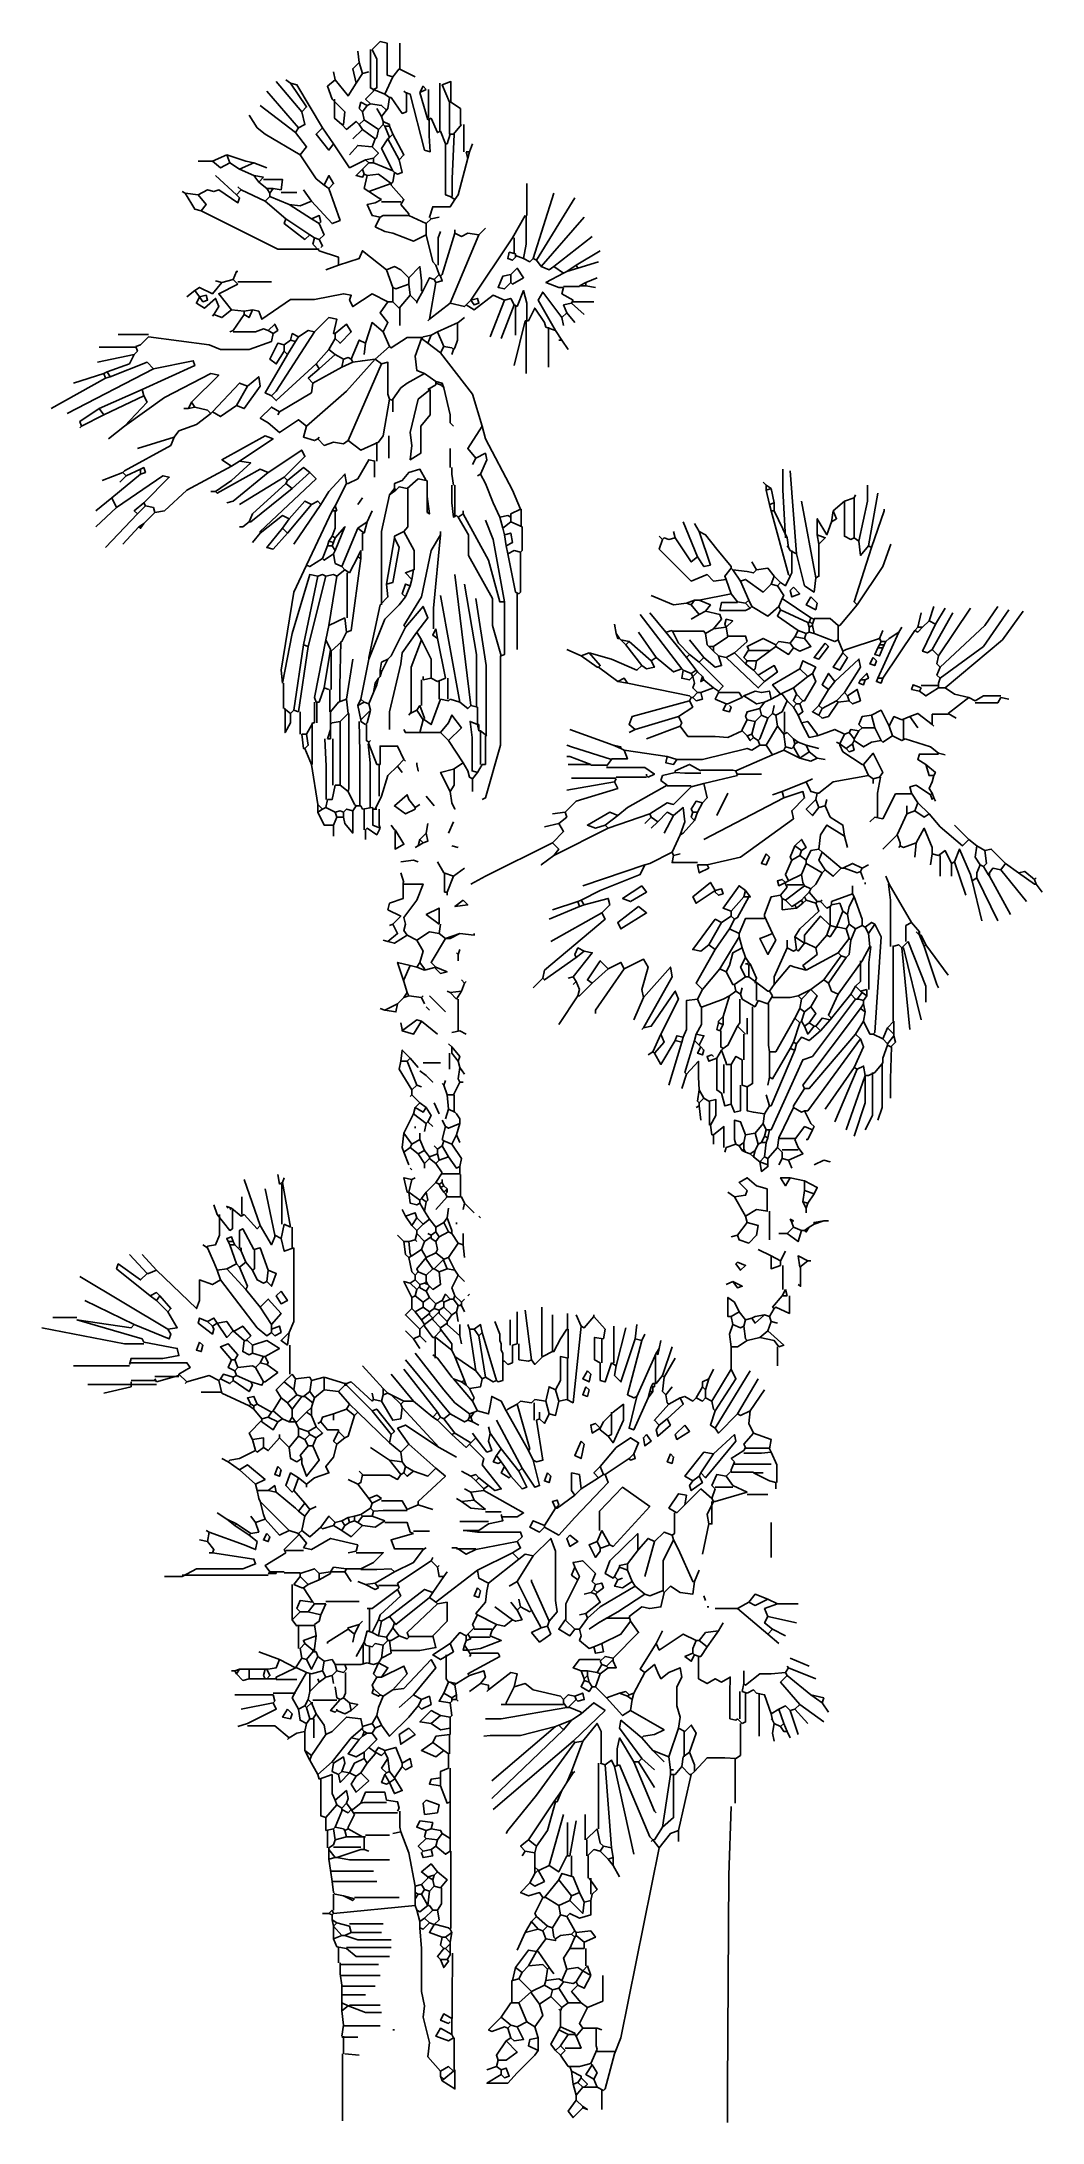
# Model space of a CAD drawing. Header units: millimetres. Extents: x 270 to 375, y 84 to 301.
import ezdxf

# ---------------------------------------------------------------- set-up
doc = ezdxf.new("R2010")
doc.units = ezdxf.units.MM

msp = doc.modelspace()

# ---------------------------------------------------------------- linework, layer by layer
at = {"linetype": 'Continuous'}
for points in [[(303.62, 298.9), (303.46, 300.07)], [(304.79, 300.24), (304.79, 297.9)], [(304.96, 300.24), (305.79, 301.07), (306.54, 300.9), (306.54, 297.57), (307.12, 297.4)], [(304.96, 300.24), (305.45, 299.24), (305.45, 296.24), (305.12, 296.07)], [(307.87, 298.23), (307.87, 300.9)], [(301.12, 297.07), (300.95, 297.9)], [(303.62, 298.9), (302.95, 298.23), (303.29, 296.73)], [(303.62, 298.9), (303.95, 297.74)], [(304.62, 297.9), (303.95, 297.74)], [(304.79, 297.9), (304.79, 296.24), (305.12, 296.07)], [(307.79, 298.23), (307.12, 297.4)], [(307.79, 298.23), (309.45, 297.4)], [(297.29, 292.07), (293.96, 295.9)], [(297.62, 293.73), (294.95, 296.9)], [(296.45, 296.73), (295.95, 297.07)], [(296.45, 296.73), (297.12, 296.57), (299.79, 292.07)], [(296.45, 296.73), (298.12, 294.24), (297.62, 293.73)], [(301.12, 297.07), (300.29, 296.4), (300.79, 295.07)], [(301.12, 297.07), (302.45, 295.4), (303.29, 296.73)], [(303.95, 297.74), (303.29, 296.73)], [(305.12, 295.9), (304.29, 295.07), (304.79, 294.57)], [(305.12, 296.07), (305.12, 295.9)], [(305.12, 296.07), (306.29, 295.57)], [(307.12, 297.4), (306.29, 295.57)], [(308.54, 295.74), (308.54, 293.73), (308.12, 293.57), (306.95, 295.23), (306.79, 295.23)], [(308.45, 295.74), (308.29, 295.9)], [(308.45, 295.74), (308.95, 295.57), (310.45, 289.74), (311.04, 289.57), (310.91, 291.24), (310.91, 292.9)], [(310.62, 296.07), (310.29, 296.4), (309.95, 295.74)], [(310.62, 296.07), (309.95, 295.74)], [(309.95, 295.74), (310.79, 292.9)], [(310.87, 296.07), (310.87, 293.07)], [(312.04, 291.73), (312.04, 296.73)], [(314.21, 292.4), (314.21, 294.07), (313.2, 294.73), (313.2, 296.9), (312.29, 296.57), (313.04, 294.73), (313.04, 291.4)], [(292.95, 292.07), (292.12, 293.4)], [(296.95, 291.57), (293.29, 294.4)], [(297.62, 293.73), (297.95, 292.4), (297.29, 292.07)], [(300.79, 295.07), (302.12, 293.73), (301.96, 292.4), (301.79, 292.4)], [(301.04, 295.07), (301.04, 293.07), (301.79, 292.4)], [(304.45, 294.4), (303.79, 294.73), (303.62, 294.07), (303.95, 293.73)], [(304.45, 294.4), (303.95, 293.73)], [(303.95, 293.73), (304.12, 292.9)], [(304.79, 294.57), (304.45, 294.4)], [(304.79, 294.57), (305.95, 294.4), (306.46, 293.9)], [(305.95, 293.23), (305.45, 294.07)], [(306.46, 293.9), (305.95, 293.23)], [(306.29, 295.57), (306.79, 295.23)], [(306.79, 295.23), (306.62, 294.07), (306.46, 293.9)], [(292.95, 292.07), (293.79, 291.4)], [(292.95, 292.07), (293.79, 291.4)], [(293.79, 291.4), (297.45, 289.24)], [(297.29, 292.07), (296.95, 291.57)], [(296.95, 291.57), (298.12, 290.07), (297.45, 289.24)], [(299.79, 292.07), (299.12, 291.4), (300.45, 289.74), (300.95, 290.4)], [(299.79, 292.07), (300.95, 290.4)], [(301.79, 292.4), (302.29, 291.9), (303.29, 292.74), (303.62, 292.4)], [(303.95, 291.9), (302.95, 290.9)], [(304.12, 292.9), (303.62, 292.4)], [(303.62, 292.4), (303.95, 291.9)], [(303.95, 291.9), (305.29, 290.9)], [(304.12, 292.9), (305.62, 291.9)], [(305.62, 291.9), (305.45, 291.07), (305.29, 290.9)], [(306.12, 292.4), (305.62, 291.9)], [(305.95, 293.23), (306.12, 292.74)], [(306.12, 292.74), (306.79, 292.4), (306.79, 292.23)], [(306.12, 292.74), (306.12, 292.4)], [(306.12, 292.4), (306.29, 292.23)], [(306.29, 292.23), (306.79, 292.23)], [(306.29, 292.23), (306.79, 291.07)], [(306.79, 292.23), (307.12, 291.4)], [(307.12, 291.4), (306.79, 291.07)], [(307.12, 291.4), (308.29, 289.24), (307.79, 288.73)], [(311.12, 293.07), (310.79, 292.9)], [(311.12, 293.07), (311.79, 291.57), (312.12, 291.73)], [(312.12, 291.73), (312.62, 290.4), (312.79, 290.4)], [(313.12, 291.4), (312.79, 290.4)], [(313.12, 291.4), (313.45, 291.4)], [(313.54, 291.4), (313.33, 286.74), (313.33, 284.9)], [(314.29, 292.4), (313.45, 291.4)], [(314.54, 292.4), (314.54, 289.57)], [(289.79, 289.24), (288.29, 288.57)], [(289.79, 289.24), (291.79, 288.57), (292.62, 288.4)], [(289.79, 289.24), (290.12, 288.4)], [(297.45, 289.24), (299.12, 286.74), (299.95, 286.07)], [(300.95, 290.4), (302.62, 287.9), (304.29, 288.73)], [(304.96, 290.07), (303.46, 290.23), (302.62, 289.24)], [(305.29, 290.9), (304.96, 290.07)], [(304.96, 290.07), (305.62, 289.4), (305.12, 288.9)], [(306.62, 290.9), (305.95, 289.9), (307.12, 287.57)], [(306.79, 291.07), (306.62, 290.9)], [(306.62, 290.9), (307.79, 288.73)], [(312.62, 290.4), (312.62, 285.07), (313.12, 284.9)], [(314.79, 289.57), (315.12, 289.57)], [(314.79, 289.57), (314.95, 288.9)], [(315.12, 289.57), (314.95, 288.9)], [(315.12, 289.57), (315.45, 290.4)], [(288.29, 288.57), (286.79, 288.57)], [(288.29, 288.57), (289.12, 287.9), (290.12, 288.4)], [(290.79, 285.07), (288.62, 287.07)], [(290.12, 288.4), (291.12, 287.74)], [(292.62, 288.4), (291.12, 287.74)], [(291.12, 287.74), (292.62, 287.07)], [(292.62, 288.4), (293.96, 287.9)], [(292.62, 287.07), (293.62, 286.9)], [(292.62, 287.07), (293.12, 286.4)], [(293.62, 286.9), (293.12, 286.4)], [(299.95, 286.07), (300.45, 287.07), (300.95, 286.24), (300.45, 285.73)], [(303.95, 287.74), (303.29, 287.07), (303.95, 286.9), (304.12, 287.23)], [(304.62, 288.4), (303.95, 287.74)], [(303.95, 287.74), (304.12, 287.23)], [(304.12, 287.23), (304.45, 287.07)], [(304.45, 287.07), (304.12, 285.73), (304.62, 285.4)], [(305.12, 288.9), (304.29, 288.73)], [(304.29, 288.73), (304.62, 288.4)], [(304.45, 287.07), (305.62, 287.23), (306.95, 286.24)], [(304.62, 288.4), (305.12, 288.4)], [(305.12, 288.9), (305.12, 288.4)], [(305.12, 288.4), (307.12, 287.57)], [(307.29, 287.4), (307.12, 286.4), (306.95, 286.24)], [(307.12, 287.57), (307.29, 287.4)], [(307.79, 288.73), (308.12, 287.4), (307.62, 287.23), (307.29, 287.4)], [(314.95, 288.9), (313.95, 285.07), (313.62, 284.57)], [(285.45, 285.24), (285.12, 285.4)], [(285.45, 285.24), (286.79, 285.07)], [(285.45, 285.24), (286.45, 283.57), (287.12, 283.4)], [(286.79, 285.07), (287.79, 285.57), (288.45, 285.4), (288.95, 285.57), (290.96, 284.23), (291.12, 284.74), (290.79, 285.07)], [(286.79, 285.07), (287.62, 284.07), (287.12, 283.4)], [(291.29, 285.57), (290.79, 285.07)], [(291.29, 285.57), (290.96, 285.9)], [(291.29, 285.57), (293.79, 284.4)], [(293.12, 286.4), (293.96, 285.73)], [(293.62, 286.65), (295.62, 286.65), (295.46, 285.57)], [(294.29, 284.9), (293.79, 284.4)], [(293.96, 285.73), (294.62, 285.73)], [(293.96, 285.73), (294.29, 285.24)], [(294.62, 285.73), (294.29, 285.24)], [(294.29, 285.24), (294.29, 284.9)], [(294.29, 284.9), (296.29, 284.07)], [(294.62, 285.73), (295.46, 285.57)], [(295.46, 285.32), (297.12, 285.32)], [(298.62, 284.4), (297.79, 285.57)], [(300.45, 285.73), (301.62, 282.4), (300.79, 282.07), (298.62, 284.4)], [(299.95, 286.07), (300.45, 285.73)], [(306.95, 286.24), (304.62, 285.4)], [(304.62, 285.4), (305.62, 284.74), (305.95, 284.57)], [(306.95, 286.24), (306.95, 286.07)], [(306.95, 286.07), (308.29, 284.57), (307.96, 284.07)], [(313.12, 284.9), (313.62, 284.57)], [(321.12, 282.9), (321.12, 286.24)], [(321.79, 278.4), (323.95, 285.24)], [(322.12, 278.24), (326.12, 284.74)], [(287.12, 283.4), (295.12, 279.4), (299.45, 279.4)], [(293.79, 284.4), (295.95, 282.57)], [(295.95, 282.57), (295.79, 282.07), (297.95, 280.4), (298.45, 280.9)], [(295.95, 282.57), (298.45, 280.9)], [(298.62, 284.4), (297.45, 283.9), (296.29, 284.07)], [(296.29, 284.07), (298.62, 282.57)], [(298.62, 282.57), (299.45, 282.9), (299.62, 282.23), (299.45, 282.07)], [(298.62, 282.57), (299.45, 282.07)], [(305.95, 284.57), (305.29, 284.23), (304.45, 284.07), (304.96, 282.9), (305.79, 282.73)], [(305.79, 282.73), (305.29, 281.74), (306.29, 281.23), (307.12, 281.07), (309.29, 280.24), (310.62, 280.9)], [(308.79, 282.9), (306.12, 282.9), (305.79, 282.73)], [(305.95, 284.32), (307.96, 284.32)], [(307.96, 284.07), (308.79, 283.07), (308.79, 282.9)], [(308.79, 282.9), (310.62, 282.07)], [(311.12, 282.57), (310.62, 282.07)], [(313.62, 284.57), (313.12, 283.82), (311.29, 283.82), (310.95, 282.73), (311.12, 282.57)], [(311.12, 282.57), (311.95, 282.73)], [(320.95, 282.9), (319.62, 280.57)], [(321.04, 282.9), (321.04, 279.9), (320.79, 278.4)], [(322.62, 277.57), (327.12, 282.73)], [(298.45, 280.9), (298.95, 280.57)], [(298.95, 280.57), (298.79, 279.9), (299.45, 279.23)], [(298.95, 280.57), (299.45, 280.4)], [(299.45, 282.07), (299.95, 280.9), (299.45, 280.4)], [(299.45, 280.4), (299.79, 279.73), (299.62, 279.57)], [(310.62, 282.07), (310.62, 280.9)], [(310.62, 280.9), (311.29, 278.07), (311.62, 277.73)], [(311.87, 277.73), (311.87, 280.57), (312.12, 281.23)], [(313.62, 281.07), (312.29, 276.74), (312.12, 276.57)], [(316.12, 280.9), (313.12, 273.74)], [(313.62, 281.07), (313.62, 281.4)], [(313.62, 281.07), (314.29, 280.73), (314.95, 281.07), (316.12, 280.9)], [(319.62, 280.57), (315.29, 274.07)], [(316.12, 280.9), (316.79, 281.57)], [(319.79, 280.57), (319.79, 278.9)], [(323.95, 277.57), (327.95, 280.73)], [(299.45, 279.23), (301.45, 278.57), (301.45, 277.73)], [(301.45, 277.73), (303.62, 278.4), (303.95, 279.23), (306.46, 277.24)], [(319.95, 278.9), (319.29, 279.07), (319.12, 278.4), (319.62, 278.24), (319.95, 278.57)], [(319.95, 278.9), (319.95, 278.74)], [(319.95, 278.74), (319.95, 278.57)], [(319.95, 278.74), (320.79, 278.4)], [(320.79, 278.4), (321.45, 278.07), (321.79, 278.4)], [(321.79, 278.4), (322.12, 278.24)], [(322.12, 278.24), (322.62, 277.57)], [(326.29, 277.73), (328.79, 279.23)], [(289.29, 275.9), (288.62, 276.07)], [(290.45, 276.23), (289.29, 275.9)], [(290.45, 276.23), (290.79, 277.07), (290.96, 277.07)], [(290.45, 276.23), (290.96, 275.74)], [(301.45, 277.73), (300.12, 277.24)], [(306.46, 277.24), (307.29, 277.57), (307.96, 277.24), (308.79, 276.4)], [(306.46, 277.24), (307.12, 275.4)], [(308.79, 276.4), (309.95, 277.57), (310.12, 276.07), (310.12, 275.07), (310.29, 275.07)], [(308.79, 276.4), (308.79, 275.74)], [(311.45, 276.23), (310.95, 276.4), (310.29, 275.07)], [(311.95, 276.74), (311.45, 276.23)], [(311.45, 276.23), (311.62, 275.9)], [(311.62, 277.73), (311.95, 276.74)], [(312.12, 276.57), (312.29, 276.07), (311.62, 275.9)], [(311.95, 276.74), (312.12, 276.57)], [(319.45, 276.74), (318.62, 276.57), (318.12, 275.4), (318.79, 275.24), (319.45, 275.9)], [(319.45, 276.74), (320.12, 277.4), (320.79, 276.4), (319.62, 275.74), (319.45, 275.9)], [(319.45, 276.74), (319.45, 275.9)], [(322.62, 277.57), (323.45, 277.24), (323.95, 277.57)], [(324.95, 276.9), (323.12, 275.9), (324.45, 275.4), (324.95, 275.4)], [(323.95, 277.57), (324.95, 276.9)], [(325.29, 277.07), (324.95, 276.9)], [(326.29, 277.73), (325.29, 277.07)], [(326.45, 277.4), (325.29, 277.07)], [(326.29, 277.73), (326.45, 277.4)], [(326.45, 277.4), (328.62, 278.07)], [(327.29, 275.9), (328.46, 276.4)], [(286.45, 275.07), (285.62, 274.4)], [(289.29, 275.9), (288.29, 274.73), (286.95, 275.4), (286.45, 275.07)], [(286.45, 275.07), (286.95, 274.4)], [(286.95, 274.4), (286.62, 273.74), (287.45, 273.23), (288.62, 274.24), (288.95, 273.4), (288.45, 272.57)], [(286.95, 274.4), (287.62, 274.57), (287.79, 274.07), (287.29, 273.9), (286.95, 274.4)], [(290.96, 275.74), (288.95, 274.73), (290.29, 273.07)], [(290.96, 275.98), (294.45, 275.98)], [(306.62, 273.9), (304.96, 274.73), (302.95, 273.4), (302.62, 274.07), (302.79, 274.57), (301.96, 274.73), (298.95, 274.15), (296.45, 274.15), (293.45, 272.07), (293.12, 272.9), (292.46, 273.07)], [(306.62, 273.9), (305.79, 272.74), (306.62, 271.73), (306.12, 270.74)], [(306.62, 273.9), (307.12, 273.9)], [(308.79, 275.74), (307.45, 275.24), (307.12, 275.4)], [(307.12, 275.4), (307.12, 273.9)], [(307.12, 273.9), (307.79, 273.23)], [(308.95, 274.57), (307.79, 273.23)], [(308.79, 275.74), (308.95, 274.57)], [(308.95, 274.57), (309.62, 273.9)], [(310.29, 275.07), (309.62, 273.9)], [(309.62, 273.9), (309.62, 273.74)], [(311.62, 275.9), (310.95, 272.07)], [(318.79, 274.07), (317.62, 274.57), (315.62, 273.07), (314.79, 273.57)], [(315.29, 274.07), (314.79, 273.57)], [(315.29, 274.07), (315.96, 274.24), (316.12, 273.74), (315.62, 273.57), (315.29, 274.07)], [(318.79, 274.07), (317.29, 270.23)], [(318.79, 274.07), (319.45, 274.24), (319.79, 273.57)], [(320.12, 273.4), (320.79, 275.07), (321.12, 273.74), (321.12, 271.9)], [(324.79, 272.24), (322.79, 274.9), (322.29, 274.07), (324.12, 270.9)], [(324.95, 275.4), (324.79, 274.73), (325.95, 274.07)], [(326.62, 275.49), (324.95, 275.49)], [(325.95, 274.07), (325.79, 273.74)], [(325.95, 273.9), (328.12, 273.9)], [(327.29, 275.9), (326.62, 275.57)], [(326.62, 275.57), (327.29, 275.57)], [(327.29, 275.9), (327.29, 275.57)], [(327.29, 275.57), (328.29, 275.4)], [(288.45, 272.57), (288.29, 272.4)], [(290.29, 273.07), (289.29, 272.24), (288.45, 272.57)], [(290.29, 273.07), (291.62, 272.9)], [(291.62, 272.57), (290.45, 270.9)], [(292.46, 273.07), (291.62, 272.9)], [(292.46, 273.07), (292.12, 272.24), (291.62, 272.57)], [(291.62, 272.9), (291.62, 272.57)], [(298.95, 270.74), (300.45, 272.24), (301.29, 272.07), (300.95, 270.57), (301.12, 270.57)], [(306.12, 270.74), (304.96, 271.73), (304.29, 269.57)], [(307.87, 273.23), (307.87, 271.4)], [(310.95, 272.07), (310.79, 271.9)], [(313.12, 273.74), (310.95, 272.07)], [(313.95, 271.73), (311.79, 270.74)], [(313.12, 273.74), (314.62, 273.4), (314.79, 273.57)], [(313.87, 271.73), (313.87, 269.9), (313.62, 269.07), (313.45, 268.9)], [(313.95, 271.73), (314.62, 272.24)], [(319.79, 273.57), (318.45, 270.07)], [(319.79, 273.57), (320.12, 273.4)], [(320.95, 271.9), (319.79, 267.23)], [(319.95, 273.4), (319.95, 270.4)], [(320.95, 271.9), (321.29, 271.9)], [(321.04, 271.9), (321.04, 266.4)], [(321.29, 271.9), (321.95, 273.23), (322.95, 271.73), (323.12, 271.24)], [(325.29, 272.74), (324.79, 272.24)], [(324.79, 272.24), (324.95, 271.4)], [(325.79, 273.74), (324.95, 273.57), (325.29, 272.74)], [(325.29, 272.74), (326.12, 271.73)], [(325.79, 273.74), (327.12, 272.57)], [(281.62, 270.49), (278.46, 270.49)], [(281.62, 270.23), (280.79, 269.4), (280.29, 269.24)], [(294.62, 270.57), (294.45, 269.73), (292.12, 268.9), (289.12, 268.9), (287.95, 269.4), (281.62, 270.23)], [(290.45, 270.9), (290.12, 270.74)], [(290.45, 270.74), (292.79, 270.74), (293.62, 271.07), (294.12, 270.9)], [(294.12, 270.9), (294.79, 271.57), (295.12, 270.9), (294.62, 270.57)], [(294.12, 270.9), (294.62, 270.57)], [(295.79, 269.4), (295.12, 269.57), (294.29, 267.9), (294.95, 267.4), (295.79, 268.73)], [(298.95, 270.74), (294.95, 264.57), (294.45, 264.07)], [(296.45, 269.9), (295.79, 269.4)], [(296.95, 269.73), (296.12, 268.4)], [(297.29, 270.23), (296.62, 270.57), (296.45, 269.9)], [(296.45, 269.9), (296.95, 269.73)], [(297.29, 270.23), (296.95, 269.73)], [(298.95, 270.74), (298.29, 270.9), (297.29, 270.23)], [(301.12, 270.07), (300.45, 268.9)], [(301.12, 270.57), (302.29, 271.57), (302.79, 270.74), (301.62, 269.57), (301.12, 270.07)], [(301.12, 270.57), (301.12, 270.07)], [(304.29, 269.57), (303.62, 269.9), (302.79, 267.9)], [(304.29, 269.57), (304.12, 268.4)], [(306.12, 270.74), (306.79, 269.24)], [(310.29, 270.15), (308.62, 270.15), (306.95, 269.07), (306.79, 269.24)], [(310.12, 270.07), (309.45, 268.23), (309.62, 266.73), (310.45, 266.4)], [(310.29, 270.23), (310.12, 270.07)], [(310.12, 270.07), (310.79, 269.57)], [(311.12, 270.4), (310.29, 270.23)], [(311.12, 270.4), (310.79, 269.57)], [(310.79, 269.57), (312.12, 268.57)], [(311.79, 270.74), (311.12, 270.4)], [(311.79, 270.74), (312.45, 269.24)], [(323.12, 271.24), (324.12, 270.9)], [(323.37, 271.24), (323.37, 267.07)], [(324.12, 270.9), (324.79, 269.9)], [(324.79, 269.9), (324.45, 269.9)], [(324.79, 269.9), (325.45, 268.9)], [(280.12, 268.4), (276.29, 267.57)], [(280.29, 269.15), (276.45, 269.15)], [(280.12, 268.4), (279.62, 267.4), (277.29, 266.57)], [(282.12, 266.9), (281.46, 267.57), (277.62, 266.07)], [(280.29, 269.24), (280.45, 268.73), (280.12, 268.4)], [(282.12, 266.9), (286.29, 267.74), (286.45, 267.23), (280.95, 264.74)], [(296.12, 268.4), (293.79, 264.4), (294.45, 264.07)], [(299.12, 267.4), (294.95, 263.57), (294.45, 264.07)], [(295.79, 269.4), (295.79, 268.73)], [(295.79, 268.73), (296.12, 268.4)], [(305.29, 267.9), (302.29, 264.57), (298.12, 260.9)], [(300.45, 268.9), (299.12, 267.4)], [(299.12, 267.4), (299.45, 266.9)], [(301.12, 268.4), (299.45, 266.9)], [(300.45, 268.9), (301.12, 268.4)], [(301.12, 268.4), (301.96, 267.9)], [(301.96, 267.9), (301.79, 267.07)], [(302.95, 267.57), (301.79, 267.07)], [(301.96, 267.9), (302.45, 268.07), (302.79, 267.9)], [(305.95, 267.4), (302.45, 259.4)], [(302.79, 267.9), (302.95, 267.57)], [(305.29, 267.9), (303.95, 267.74), (302.95, 267.57)], [(306.79, 269.24), (305.29, 267.9)], [(305.29, 267.9), (305.95, 267.4)], [(305.95, 267.4), (306.62, 267.57), (306.62, 264.24), (306.79, 263.73)], [(312.45, 269.24), (312.12, 268.57)], [(312.12, 268.57), (315.45, 264.24), (316.45, 260.9)], [(312.45, 269.24), (313.29, 269.07), (313.45, 268.9)], [(313.45, 268.9), (313.29, 268.4)], [(277.12, 265.9), (271.45, 262.74)], [(282.12, 266.9), (273.12, 262.23)], [(276.96, 266.4), (273.79, 265.4)], [(277.29, 266.57), (276.96, 266.4)], [(276.96, 266.4), (277.12, 265.9)], [(277.62, 266.07), (277.12, 265.9)], [(277.29, 266.57), (277.62, 266.07)], [(286.12, 263.4), (288.95, 266.24), (288.12, 266.4), (283.29, 263.9), (279.12, 260.9)], [(291.95, 265.07), (291.12, 265.4), (288.29, 262.4)], [(291.95, 265.07), (293.12, 266.07), (293.29, 265.07), (291.62, 262.74), (290.79, 263.07)], [(298.79, 265.4), (298.62, 264.4), (295.29, 262.4)], [(299.45, 266.9), (298.29, 265.9), (298.79, 265.4)], [(301.79, 267.07), (298.79, 265.4)], [(310.45, 266.4), (308.62, 265.4), (307.96, 264.9), (307.12, 263.73), (307.12, 263.57)], [(310.45, 266.4), (311.62, 265.57)], [(311.62, 265.23), (310.79, 264.74)], [(311.62, 265.57), (312.29, 265.4)], [(311.62, 265.57), (311.62, 265.4)], [(311.62, 265.4), (311.62, 265.23)], [(311.62, 265.4), (312.12, 265.23)], [(312.29, 265.4), (312.12, 265.23)], [(312.12, 265.23), (312.45, 264.9)], [(312.29, 265.4), (312.45, 264.9)], [(280.95, 264.74), (276.45, 262.74)], [(281.12, 264.07), (276.96, 262.07)], [(281.12, 264.07), (281.46, 263.4), (279.12, 260.9)], [(280.95, 264.74), (281.12, 264.07)], [(286.12, 263.4), (285.79, 262.74)], [(286.12, 263.4), (286.45, 262.9)], [(290.79, 263.07), (289.12, 261.9), (288.29, 262.4)], [(291.95, 265.07), (290.79, 263.07)], [(306.79, 263.73), (306.12, 259.9), (305.62, 259.23)], [(306.79, 263.73), (307.12, 263.57)], [(307.12, 263.57), (307.12, 262.4)], [(311.04, 264.74), (309.79, 263.73), (308.95, 260.24), (309.12, 258.9), (308.95, 257.4), (310.04, 258.07), (310.04, 260.9), (311.04, 262.07), (311.04, 264.74)], [(312.45, 264.9), (313.12, 262.07)], [(276.45, 262.74), (274.45, 261.4), (274.62, 260.9)], [(274.62, 260.9), (274.45, 260.73)], [(276.96, 262.07), (274.62, 260.9)], [(276.45, 262.74), (276.96, 262.07)], [(279.12, 260.9), (277.45, 259.57)], [(288.12, 262.23), (286.62, 261.07), (284.79, 260.4), (284.29, 259.74)], [(285.79, 262.74), (285.29, 262.74)], [(286.45, 262.9), (285.79, 262.74)], [(286.45, 262.9), (287.79, 262.57), (288.12, 262.23)], [(288.29, 262.4), (288.12, 262.23)], [(295.29, 262.4), (294.45, 262.9), (293.29, 261.74), (294.12, 261.24), (295.29, 260.24), (297.29, 261.57), (298.12, 260.9)], [(295.29, 262.4), (295.12, 262.07)], [(298.12, 260.9), (297.79, 259.74), (298.95, 259.4), (299.29, 259.57)], [(313.12, 262.07), (313.12, 261.24)], [(313.12, 262.07), (313.12, 261.24)], [(313.12, 261.24), (313.45, 260.9)], [(316.45, 260.9), (314.95, 258.57), (315.79, 257.57)], [(316.45, 260.9), (316.79, 259.57), (319.62, 254.23), (320.46, 252.24)], [(284.29, 259.74), (283.95, 258.9), (279.12, 256.23), (278.95, 256.07)], [(284.29, 259.74), (280.45, 258.57)], [(291.12, 257.23), (294.62, 259.57), (293.79, 259.9), (289.29, 257.4), (290.29, 256.74)], [(299.29, 259.57), (299.45, 259.74)], [(299.29, 259.57), (299.95, 258.9), (300.95, 259.23), (301.96, 259.07), (302.45, 259.4)], [(302.45, 259.4), (303.79, 258.4), (305.62, 259.23)], [(305.45, 259.23), (305.45, 257.23)], [(306.7, 259.9), (306.7, 257.57)], [(280.79, 256.4), (281.12, 256.57), (281.29, 256.07), (280.79, 255.9)], [(290.29, 256.74), (285.62, 254.23), (283.29, 252.07), (282.29, 251.9)], [(291.12, 257.23), (292.29, 257.07), (290.29, 255.24), (288.62, 254.07)], [(291.12, 257.23), (290.29, 256.74)], [(294.12, 256.07), (297.62, 258.4), (297.95, 257.73), (295.79, 255.57)], [(298.45, 256.07), (297.79, 256.57), (296.12, 255.24)], [(305.29, 257.23), (304.62, 257.4), (303.46, 255.4), (302.45, 254.9), (302.29, 254.9)], [(305.2, 257.23), (305.2, 255.57)], [(313.12, 256.57), (313.12, 258.57)], [(313.29, 256.57), (313.29, 255.9)], [(313.29, 256.57), (313.29, 255.9)], [(315.79, 257.57), (315.45, 256.9)], [(315.79, 257.57), (316.79, 258.07), (316.95, 257.4), (316.29, 255.9)], [(278.95, 256.07), (276.79, 255.24)], [(280.79, 255.9), (277.79, 253.4)], [(281.12, 252.9), (283.79, 255.57), (283.12, 255.73), (278.29, 252.4)], [(279.29, 255.73), (278.62, 255.07)], [(278.95, 256.07), (279.29, 255.73)], [(280.79, 256.4), (279.29, 255.73)], [(280.79, 256.4), (280.79, 255.9)], [(294.12, 256.07), (293.29, 256.4), (288.79, 253.9), (288.62, 254.07)], [(294.12, 256.07), (290.45, 253.07), (289.79, 252.9)], [(295.79, 255.57), (291.12, 252.73)], [(295.95, 254.9), (292.46, 251.74), (292.12, 250.9)], [(296.62, 254.4), (292.29, 250.9), (292.12, 250.9)], [(298.45, 256.07), (299.12, 255.4), (293.29, 249.9), (293.29, 249.73)], [(295.79, 255.57), (296.12, 255.24)], [(296.12, 255.24), (295.95, 254.9)], [(295.95, 254.9), (296.62, 254.4)], [(298.45, 256.07), (296.62, 254.4)], [(302.29, 254.9), (302.12, 255.9), (300.45, 254.07), (299.62, 252.73)], [(302.29, 254.9), (301.12, 252.57)], [(307.29, 254.4), (306.79, 253.74)], [(310.62, 255.24), (309.95, 256.4), (308.79, 256.07), (308.12, 255.24), (307.29, 254.9), (307.29, 254.4)], [(307.29, 254.4), (307.45, 254.23)], [(308.62, 254.4), (307.79, 254.57), (307.45, 254.23)], [(308.7, 254.4), (308.7, 250.4), (308.29, 249.9)], [(310.62, 255.24), (309.79, 255.4), (308.62, 254.4)], [(310.7, 255.24), (310.7, 253.57)], [(313.29, 255.9), (313.45, 254.73)], [(313.29, 254.73), (313.29, 252.9), (313.45, 251.4), (313.79, 251.57)], [(313.62, 254.73), (313.62, 251.57)], [(316.29, 255.9), (315.96, 255.73)], [(316.29, 255.9), (316.79, 254.9), (317.62, 252.9), (318.29, 251.4)], [(346.12, 254.73), (345.79, 255.07)], [(346.12, 254.73), (346.62, 254.4)], [(346.12, 254.73), (346.12, 254.23)], [(346.62, 254.4), (346.12, 254.23)], [(346.62, 254.4), (346.95, 252.9)], [(348.12, 249.24), (347.87, 254.23), (347.87, 256.4)], [(349.29, 247.57), (348.62, 256.23)], [(355.79, 248.9), (356.7, 253.07), (356.7, 254.73)], [(277.79, 253.4), (276.12, 252.07)], [(278.29, 252.4), (276.12, 250.4)], [(277.79, 253.4), (278.29, 252.4)], [(281.12, 252.9), (280.12, 252.07), (280.45, 251.74)], [(281.29, 252.57), (280.45, 251.74)], [(281.12, 252.9), (281.29, 252.57)], [(281.29, 252.57), (282.12, 252.4), (282.29, 251.9)], [(288.62, 254.07), (288.12, 254.07)], [(298.62, 252.73), (296.12, 249.73)], [(298.62, 252.73), (297.95, 253.07), (296.29, 251.23)], [(299.62, 252.73), (296.79, 248.57)], [(298.62, 252.73), (299.29, 253.07), (299.62, 252.73)], [(301.12, 252.57), (300.79, 252.07)], [(301.12, 252.57), (301.29, 252.07)], [(303.95, 253.4), (303.46, 252.73)], [(306.79, 253.74), (305.95, 249.9), (305.95, 242.23)], [(307.45, 254.23), (306.79, 253.74)], [(310.7, 253.57), (310.7, 251.9), (310.95, 251.74), (310.7, 253.57)], [(320.46, 252.24), (319.45, 251.74), (319.45, 251.4)], [(320.54, 252.24), (320.54, 250.4)], [(346.12, 254.23), (346.45, 252.73)], [(346.95, 252.9), (346.45, 252.73)], [(346.45, 252.73), (346.62, 252.07)], [(346.95, 252.9), (346.95, 252.07)], [(351.29, 245.07), (349.79, 253.07)], [(354.29, 253.07), (353.12, 252.07)], [(355.29, 253.4), (354.29, 253.07)], [(354.29, 253.07), (354.29, 249.4), (354.96, 249.07), (355.29, 249.24)], [(355.29, 253.4), (355.45, 253.74)], [(355.29, 253.4), (355.29, 249.24)], [(356.79, 248.4), (357.79, 253.9)], [(357.12, 248.23), (358.45, 252.07), (358.45, 252.24)], [(280.45, 251.74), (277.12, 248.23)], [(280.62, 250.4), (278.95, 248.57)], [(281.12, 250.74), (280.62, 250.4)], [(281.12, 250.74), (280.79, 250.24), (280.62, 250.4)], [(282.29, 251.9), (281.12, 250.74)], [(291.45, 250.4), (291.12, 250.4)], [(292.12, 250.9), (291.45, 250.4)], [(292.12, 250.9), (291.45, 250.4)], [(296.29, 251.23), (295.62, 251.57), (293.29, 249.73)], [(295.62, 250.24), (293.96, 248.23), (294.62, 248.07), (296.12, 249.73)], [(296.29, 251.23), (295.62, 250.24)], [(295.62, 250.24), (296.12, 249.73)], [(300.79, 252.07), (298.12, 246.4)], [(300.79, 252.07), (301.29, 252.07)], [(301.12, 252.07), (301.12, 250.24), (300.79, 249.4)], [(301.12, 249.24), (302.12, 250.4), (301.12, 247.9)], [(303.46, 250.24), (301.79, 246.24)], [(304.45, 250.9), (303.46, 250.24)], [(303.46, 250.24), (304.12, 249.73)], [(304.45, 250.9), (304.12, 249.73)], [(304.45, 250.9), (304.96, 252.07)], [(313.79, 251.57), (313.95, 251.4)], [(314.46, 251.74), (313.95, 251.4)], [(313.95, 251.4), (315.04, 249.57), (315.04, 247.4), (317.54, 242.9), (317.54, 240.07), (318.45, 236.9)], [(314.46, 251.74), (314.46, 252.07)], [(314.46, 251.74), (317.12, 246.9), (318.29, 242.57), (318.79, 242.57)], [(318.79, 242.57), (317.62, 249.07), (316.79, 251.07)], [(318.29, 251.4), (319.12, 251.57), (319.45, 251.4)], [(318.29, 251.4), (318.62, 250.24)], [(319.45, 250.9), (318.62, 250.24)], [(318.62, 250.24), (318.79, 249.57)], [(319.45, 251.4), (319.45, 250.9)], [(319.45, 250.9), (320.62, 250.4)], [(320.62, 250.4), (320.62, 247.9), (320.46, 247.74)], [(338.95, 247.24), (337.45, 250.9)], [(339.12, 249.9), (338.62, 250.74)], [(346.62, 252.07), (346.95, 252.07)], [(346.62, 252.07), (348.45, 245.4), (348.62, 245.23)], [(346.95, 252.07), (348.29, 249.24)], [(352.95, 250.9), (352.45, 249.57), (351.45, 251.23), (351.45, 249.57)], [(353.12, 252.07), (352.95, 250.9)], [(353.12, 252.07), (353.46, 251.23), (352.95, 250.9)], [(293.29, 249.73), (292.46, 248.74)], [(300.29, 248.4), (299.79, 247.07)], [(300.45, 248.9), (300.29, 248.4)], [(300.29, 248.4), (300.79, 248.4)], [(300.79, 249.4), (300.45, 248.9)], [(300.45, 248.9), (300.95, 248.74)], [(300.79, 249.4), (301.12, 249.24)], [(300.95, 248.74), (300.79, 248.4)], [(300.79, 248.4), (301.12, 247.9)], [(301.12, 249.24), (300.95, 248.74)], [(301.12, 247.9), (300.95, 247.57)], [(303.79, 247.9), (303.46, 247.24)], [(303.79, 247.9), (303.79, 247.07)], [(303.95, 249.73), (303.95, 247.9)], [(307.29, 249.24), (307.79, 248.23), (307.12, 244.57), (306.46, 244.4)], [(307.29, 249.24), (306.46, 244.4)], [(308.29, 249.9), (307.29, 249.4), (307.29, 249.24)], [(308.29, 249.9), (309.37, 247.9), (309.37, 245.9)], [(312.12, 249.57), (311.12, 247.9), (310.12, 243.07), (308.29, 240.07), (308.45, 239.9)], [(312.12, 249.57), (311.37, 241.9), (311.37, 239.74)], [(312.12, 249.57), (312.12, 249.9)], [(318.79, 249.57), (319.45, 249.73), (319.62, 248.74), (318.96, 248.4)], [(318.79, 249.57), (318.96, 248.4)], [(318.96, 248.4), (319.12, 247.57)], [(320.46, 247.74), (319.79, 247.9), (319.12, 247.57)], [(335.29, 249.07), (334.95, 249.4)], [(335.29, 249.07), (334.95, 248.07), (338.29, 244.73), (339.95, 245.4), (340.62, 244.73), (341.95, 244.9)], [(336.62, 249.24), (335.95, 249.07), (335.45, 249.24), (335.29, 249.07)], [(336.62, 249.24), (336.45, 249.9)], [(336.62, 249.24), (338.29, 246.73), (338.95, 247.24)], [(339.12, 249.9), (340.29, 246.4), (339.62, 246.24), (338.95, 247.24)], [(339.12, 249.9), (339.79, 249.57), (340.96, 248.07), (342.46, 246.24), (342.46, 246.07)], [(348.29, 249.24), (348.45, 248.23)], [(348.45, 248.23), (348.29, 248.4)], [(348.45, 248.23), (348.62, 247.9)], [(348.62, 247.9), (349.29, 247.57)], [(348.79, 247.9), (348.79, 245.57), (348.62, 245.23)], [(351.62, 248.57), (351.62, 245.23), (351.29, 245.07)], [(351.45, 249.57), (352.29, 249.24), (351.62, 248.57)], [(351.45, 249.57), (351.62, 248.57)], [(355.29, 249.24), (355.79, 248.9)], [(357.12, 248.23), (355.29, 242.57), (355.62, 242.23)], [(355.62, 242.23), (358.29, 246.24), (359.12, 248.57)], [(355.79, 248.9), (355.95, 247.4), (356.79, 248.4)], [(356.79, 248.4), (357.12, 248.23)], [(298.12, 246.4), (296.79, 243.57), (295.46, 235.4), (295.62, 234.07)], [(299.79, 247.07), (298.45, 246.24), (298.12, 246.4)], [(300.95, 247.57), (299.95, 246.9), (299.79, 247.07)], [(300.95, 247.57), (301.12, 246.57), (301.79, 246.24)], [(302.12, 245.9), (301.29, 245.23)], [(301.79, 246.24), (302.12, 245.9)], [(302.12, 245.9), (302.62, 245.57)], [(303.79, 247.07), (302.79, 239.57), (302.29, 239.4)], [(303.46, 247.24), (302.62, 245.57)], [(303.46, 247.24), (303.79, 247.07)], [(309.29, 245.9), (308.45, 245.57), (309.12, 244.9)], [(309.29, 245.9), (309.12, 244.9)], [(319.12, 247.57), (319.95, 243.57), (320.29, 243.4)], [(320.46, 247.74), (320.46, 243.57), (320.29, 243.4)], [(342.46, 246.07), (341.79, 245.23), (341.95, 244.9)], [(342.46, 246.07), (342.62, 245.9)], [(342.62, 245.9), (344.12, 245.74), (344.79, 245.57), (345.12, 245.9)], [(342.62, 245.9), (343.45, 244.73)], [(345.12, 245.9), (344.62, 246.73)], [(345.12, 245.9), (346.29, 246.07), (346.95, 245.23)], [(349.29, 247.57), (350.12, 244.24), (351.12, 243.57), (351.29, 245.07)], [(299.29, 245.23), (298.45, 245.4), (296.62, 239.24), (295.62, 234.07)], [(299.29, 245.23), (297.79, 238.07)], [(300.12, 245.23), (298.29, 237.9)], [(299.29, 245.23), (299.79, 245.4), (300.12, 245.23)], [(300.12, 245.23), (300.95, 245.4), (301.29, 245.23)], [(301.29, 245.23), (300.45, 240.07)], [(302.37, 245.57), (302.37, 240.9)], [(306.46, 244.4), (306.62, 243.07), (305.79, 242.23)], [(308.95, 244.24), (308.45, 244.4), (308.12, 243.4), (308.45, 243.07)], [(308.95, 244.24), (308.45, 243.07)], [(309.12, 244.9), (308.95, 244.24)], [(315.29, 231.74), (313.62, 245.4)], [(315.87, 231.57), (315.87, 237.07), (314.62, 244.4)], [(341.95, 244.9), (342.46, 243.4)], [(343.45, 244.73), (343.96, 244.9), (345.79, 243.57), (346.62, 244.4)], [(343.45, 244.73), (344.29, 242.74)], [(346.95, 245.23), (346.62, 244.4)], [(346.62, 244.4), (347.29, 244.24)], [(346.95, 245.23), (347.62, 244.57)], [(347.62, 244.57), (347.29, 244.24)], [(347.29, 244.24), (347.95, 243.23), (347.79, 242.9)], [(348.62, 245.23), (348.12, 244.24), (347.62, 244.57)], [(348.95, 244.07), (349.62, 243.4), (348.79, 243.07), (348.62, 243.73), (348.95, 244.07)], [(308.45, 243.07), (307.79, 242.23), (306.29, 240.74), (304.62, 236.57)], [(305.79, 242.23), (304.62, 236.74), (304.62, 236.57)], [(308.45, 239.9), (310.29, 242.07), (310.79, 240.9), (309.62, 239.4)], [(314.12, 232.07), (312.12, 243.23)], [(316.87, 228.57), (316.87, 235.9), (315.79, 242.9)], [(318.79, 242.57), (318.79, 237.07), (318.45, 236.9)], [(320.12, 243.4), (320.12, 237.57)], [(335.62, 239.4), (333.95, 241.4)], [(337.79, 242.4), (336.45, 242.23), (334.12, 243.23)], [(338.62, 242.74), (337.79, 242.4)], [(337.79, 242.4), (338.29, 242.23)], [(338.62, 242.74), (338.29, 242.23)], [(338.29, 242.23), (339.12, 241.24)], [(338.62, 242.74), (339.12, 242.74)], [(342.46, 243.4), (339.12, 242.74)], [(339.12, 242.74), (340.29, 242.23), (339.79, 241.57)], [(339.79, 241.57), (339.12, 241.24)], [(339.79, 241.57), (341.29, 241.24), (341.45, 240.74), (340.62, 239.74)], [(343.12, 242.49), (341.45, 242.49), (341.29, 241.65), (343.96, 241.65), (344.45, 241.9)], [(342.46, 243.4), (343.12, 242.57)], [(343.12, 242.57), (343.96, 242.4)], [(344.29, 242.74), (343.96, 242.4)], [(343.96, 242.4), (344.45, 241.9)], [(344.29, 242.74), (344.62, 242.07)], [(344.62, 242.07), (344.45, 241.9)], [(344.62, 242.07), (346.29, 241.07), (347.45, 242.07)], [(347.62, 241.73), (347.29, 241.07), (349.45, 239.57)], [(347.79, 242.9), (347.45, 242.07)], [(347.45, 242.07), (347.62, 241.73)], [(347.62, 241.73), (350.45, 240.4)], [(347.79, 242.9), (350.79, 240.9)], [(350.79, 243.07), (350.29, 242.23), (351.29, 241.73), (351.45, 242.4), (350.79, 243.07)], [(355.62, 242.23), (353.79, 240.07), (353.62, 240.07)], [(361.95, 239.9), (362.29, 241.4)], [(363.12, 240.57), (363.62, 242.07)], [(363.45, 237.57), (365.62, 241.4)], [(363.79, 240.23), (364.79, 241.9)], [(364.12, 236.9), (367.46, 241.9)], [(364.29, 235.73), (368.96, 240.07), (370.29, 242.07)], [(364.29, 234.57), (368.79, 237.9), (371.45, 241.73)], [(364.79, 233.57), (370.79, 238.57), (372.95, 241.57)], [(300.45, 240.07), (300.12, 238.57)], [(302.12, 240.9), (300.45, 240.07)], [(302.29, 239.4), (301.79, 238.4)], [(302.12, 240.9), (302.29, 239.4)], [(308.45, 239.9), (306.95, 236.9), (306.62, 236.57)], [(309.62, 239.4), (308.12, 237.23), (307.96, 236.07), (306.79, 231.07), (306.79, 229.23)], [(309.62, 239.4), (310.12, 238.57)], [(311.62, 239.74), (311.29, 239.07), (311.79, 238.73)], [(311.62, 239.74), (311.79, 238.73)], [(330.45, 239.24), (330.29, 240.23)], [(330.45, 239.24), (330.62, 238.73), (330.79, 238.73)], [(330.45, 239.24), (330.79, 238.73)], [(334.62, 236.74), (332.79, 239.4)], [(337.29, 235.57), (332.96, 241.24)], [(336.29, 239.57), (335.62, 239.4)], [(335.62, 239.4), (337.79, 236.74)], [(336.29, 239.57), (336.95, 238.24), (338.12, 237.07)], [(336.29, 239.49), (339.62, 239.49), (339.79, 239.24)], [(339.12, 241.24), (338.29, 240.74)], [(340.62, 239.74), (339.79, 239.24)], [(339.79, 239.24), (339.95, 238.07), (340.12, 237.9)], [(341.95, 239.9), (340.62, 239.74)], [(341.95, 239.9), (342.62, 240.57), (341.95, 240.74), (341.79, 240.23), (341.95, 239.9)], [(341.95, 239.9), (342.12, 238.9)], [(349.45, 239.57), (349.12, 238.9)], [(349.45, 239.57), (350.29, 239.24)], [(350.29, 239.24), (350.12, 238.73)], [(350.62, 239.4), (350.29, 239.24)], [(350.45, 240.4), (350.62, 240.4)], [(350.45, 240.4), (350.62, 239.9)], [(350.79, 240.9), (350.62, 240.4)], [(350.62, 240.4), (350.79, 240.4)], [(350.95, 240.07), (350.62, 239.9)], [(350.62, 239.9), (350.62, 239.4)], [(350.62, 239.4), (351.12, 239.24)], [(350.79, 240.9), (351.12, 240.74)], [(350.79, 240.4), (350.95, 240.23)], [(351.12, 240.74), (350.95, 240.23)], [(350.95, 240.23), (350.95, 240.07)], [(350.95, 240.07), (351.12, 239.24)], [(351.12, 240.82), (352.79, 240.82), (353.62, 240.07)], [(351.12, 239.24), (353.29, 238.4), (353.62, 238.57)], [(353.62, 240.07), (353.62, 238.57)], [(359.95, 239.4), (357.79, 234.57)], [(357.96, 238.73), (358.29, 239.57)], [(361.62, 239.57), (358.29, 234.57)], [(359.95, 239.4), (358.95, 238.73), (358.62, 238.4)], [(359.95, 239.4), (360.29, 239.9)], [(361.95, 239.9), (361.62, 239.57)], [(362.45, 239.9), (361.95, 239.4), (361.62, 239.57)], [(361.95, 239.9), (362.45, 239.9)], [(363.12, 240.57), (362.45, 239.9)], [(363.79, 240.23), (362.45, 237.4), (362.95, 237.23), (363.45, 237.57)], [(363.12, 240.57), (363.79, 240.23)], [(297.79, 238.07), (296.79, 231.23)], [(298.29, 237.9), (297.29, 231.07)], [(297.79, 238.07), (298.29, 237.9)], [(300.12, 238.57), (298.95, 232.57), (299.12, 232.07)], [(300.12, 238.57), (300.62, 237.57), (299.95, 233.57)], [(301.79, 238.4), (300.7, 237.4), (300.7, 233.4)], [(301.71, 238.4), (301.58, 233.74), (301.58, 232.07)], [(310.12, 238.57), (309.04, 235.73), (309.04, 231.07), (308.95, 230.9)], [(310.12, 238.57), (311.12, 236.57), (311.12, 234.57)], [(311.79, 238.73), (312.62, 234.57)], [(318.37, 236.9), (318.37, 227.57), (316.79, 222.07), (316.45, 221.9)], [(326.79, 236.9), (325.29, 237.57)], [(327.62, 237.23), (326.79, 236.9)], [(326.79, 236.9), (328.46, 235.73), (328.62, 235.73)], [(327.62, 237.23), (328.79, 235.9), (328.62, 235.73)], [(327.62, 237.23), (329.96, 236.57), (332.62, 235.4), (333.12, 235.9)], [(330.79, 238.73), (330.95, 238.57)], [(330.95, 238.57), (331.79, 238.4)], [(330.95, 238.57), (331.46, 238.07)], [(331.79, 238.4), (331.46, 238.07)], [(331.46, 238.07), (333.12, 235.9)], [(331.79, 238.4), (334.12, 236.4)], [(338.12, 237.07), (337.79, 236.74)], [(339.62, 236.74), (338.12, 238.57)], [(338.12, 237.07), (339.12, 236.24)], [(341.12, 236.9), (341.45, 235.9), (340.79, 235.73), (339.62, 236.74)], [(340.12, 237.9), (340.62, 237.9)], [(340.12, 237.9), (340.62, 237.4)], [(342.12, 238.9), (340.62, 237.9)], [(340.62, 237.9), (340.62, 237.4)], [(340.62, 237.4), (341.12, 236.9)], [(341.12, 236.9), (341.95, 236.74)], [(342.79, 237.23), (341.95, 236.74)], [(342.12, 238.98), (343.96, 238.98), (344.12, 238.4), (342.79, 237.23)], [(342.79, 237.23), (343.96, 236.07)], [(344.29, 237.57), (343.79, 236.74), (344.12, 236.4)], [(347.12, 238.07), (345.79, 238.73), (344.12, 237.9), (344.29, 237.57)], [(344.29, 237.48), (346.45, 237.48)], [(346.45, 237.4), (345.12, 236.4)], [(347.12, 237.9), (346.45, 237.4)], [(348.62, 238.24), (347.45, 238.4), (347.12, 238.07)], [(347.12, 238.07), (347.12, 237.9)], [(347.12, 237.9), (348.45, 237.07), (348.95, 237.74)], [(349.12, 238.9), (348.62, 238.24)], [(348.62, 238.24), (348.95, 237.74)], [(350.12, 238.73), (350.79, 237.9), (349.62, 237.4), (348.95, 237.74)], [(349.12, 238.9), (350.12, 238.73)], [(352.29, 238.24), (351.12, 236.74), (351.62, 236.57), (352.62, 237.9), (352.29, 238.24)], [(354.12, 237.23), (353.12, 235.73), (353.79, 235.4), (354.62, 236.74), (354.12, 237.23)], [(353.62, 238.57), (354.12, 237.4)], [(357.96, 238.73), (354.45, 237.57), (354.12, 237.4)], [(354.12, 237.4), (354.12, 237.23)], [(357.79, 237.74), (357.45, 237.07), (357.96, 236.9), (358.29, 237.74)], [(357.96, 238.07), (357.79, 237.74)], [(357.79, 237.74), (358.29, 237.74)], [(357.96, 238.73), (358.12, 238.4)], [(358.12, 238.4), (357.96, 238.07)], [(357.96, 238.07), (358.45, 238.07)], [(358.12, 238.4), (358.62, 238.4)], [(358.45, 238.07), (358.29, 237.74)], [(358.62, 238.4), (358.45, 238.07)], [(363.45, 237.57), (364.12, 236.9)], [(364.12, 236.9), (363.95, 236.07), (364.29, 235.73)], [(302.29, 232.4), (302.95, 236.57)], [(304.62, 236.57), (303.79, 232.4)], [(305.79, 234.74), (305.62, 234.57)], [(306.62, 236.57), (305.95, 236.24), (305.79, 235.4)], [(305.79, 235.4), (305.79, 234.74)], [(305.79, 235.4), (305.95, 235.24)], [(305.95, 235.24), (305.79, 234.74)], [(306.62, 236.57), (305.95, 235.24)], [(310.29, 234.4), (310.29, 234.74)], [(328.62, 235.73), (330.62, 234.23)], [(334.12, 236.4), (334.45, 235.73), (333.62, 235.57), (333.12, 235.9)], [(334.62, 236.74), (334.12, 236.4)], [(334.62, 236.74), (336.45, 235.24), (337.29, 235.57)], [(337.29, 235.57), (337.45, 235.4)], [(337.45, 235.4), (337.29, 234.57), (338.12, 234.4), (338.45, 234.74)], [(337.45, 235.4), (338.29, 235.07)], [(337.79, 236.74), (338.79, 235.4)], [(338.79, 235.4), (338.29, 235.07)], [(338.29, 235.07), (338.45, 234.74)], [(338.95, 235.24), (338.45, 234.74)], [(338.45, 234.74), (338.62, 234.07), (338.45, 233.57), (338.95, 233.07)], [(338.79, 235.4), (338.95, 235.24)], [(338.95, 235.24), (339.46, 234.74)], [(339.62, 236.74), (339.12, 236.24)], [(339.12, 236.24), (341.62, 233.74), (341.12, 233.24)], [(339.46, 234.74), (339.29, 234.23), (339.62, 234.4)], [(339.46, 234.74), (339.62, 234.4)], [(341.95, 236.74), (345.29, 233.57), (345.95, 234.23)], [(344.12, 236.4), (343.96, 236.07)], [(343.96, 236.07), (344.79, 235.4)], [(344.12, 236.4), (345.12, 236.4)], [(345.12, 236.4), (344.95, 235.57), (344.79, 235.4)], [(344.79, 235.4), (345.29, 234.9)], [(345.29, 234.9), (346.95, 235.9), (347.29, 235.24), (345.95, 234.23)], [(345.29, 234.9), (345.95, 234.23)], [(349.62, 235.57), (346.79, 233.9), (347.62, 232.9)], [(350.45, 234.74), (348.95, 233.57)], [(349.62, 235.57), (349.95, 236.4), (351.29, 235.73), (350.95, 235.07)], [(349.62, 235.57), (350.45, 234.74)], [(350.95, 235.07), (351.29, 234.23), (350.12, 232.23), (349.95, 232.23)], [(350.95, 235.07), (350.45, 234.74)], [(353.29, 234.23), (352.62, 235.07), (351.96, 233.9), (352.62, 233.4)], [(353.29, 234.23), (355.79, 236.57), (355.95, 235.73), (354.29, 233.07)], [(355.95, 234.4), (356.62, 235.07), (356.79, 234.57), (356.46, 234.4)], [(357.29, 236.74), (356.95, 236.07), (357.45, 235.9), (357.62, 236.4), (357.29, 236.74)], [(364.29, 235.73), (363.95, 234.9), (364.29, 234.57)], [(295.71, 234.07), (295.71, 231.4)], [(299.95, 233.57), (299.45, 232.07)], [(299.95, 233.57), (300.45, 233.4)], [(300.54, 233.4), (300.54, 231.07)], [(305.12, 233.07), (304.62, 231.9)], [(305.29, 234.07), (305.12, 233.07)], [(305.45, 233.9), (305.12, 233.07)], [(305.62, 234.57), (305.29, 234.07)], [(305.29, 234.07), (305.45, 233.9)], [(305.62, 234.57), (305.45, 233.9)], [(310.12, 234.4), (310.12, 231.74)], [(311.12, 234.57), (310.29, 234.4)], [(311.12, 234.57), (311.79, 234.23)], [(312.62, 234.57), (311.79, 234.23)], [(311.95, 234.23), (311.95, 232.4)], [(312.87, 234.57), (312.87, 232.4)], [(330.62, 234.23), (331.29, 234.57), (331.62, 234.07)], [(330.62, 234.23), (331.62, 234.07)], [(331.62, 234.07), (338.12, 232.73), (338.29, 232.57)], [(338.29, 232.57), (338.12, 232.23)], [(338.29, 232.57), (338.45, 232.57)], [(338.95, 233.07), (338.45, 232.57)], [(339.29, 233.07), (339.46, 232.4), (338.79, 232.23), (338.45, 232.57)], [(338.95, 233.07), (339.29, 233.07)], [(340.62, 233.57), (339.29, 233.07)], [(339.62, 234.4), (340.62, 233.57)], [(340.62, 233.57), (341.12, 233.24)], [(341.12, 233.07), (340.79, 232.4), (341.95, 231.9)], [(341.12, 233.24), (341.12, 233.07)], [(341.12, 233.07), (343.29, 233.07), (343.62, 232.57)], [(343.62, 232.57), (342.12, 231.9)], [(343.79, 232.73), (343.62, 232.57)], [(343.79, 232.73), (344.95, 233.24), (345.62, 233.07), (346.45, 233.24), (346.62, 232.4)], [(343.79, 232.73), (345.12, 231.9), (345.95, 232.07)], [(347.62, 232.9), (346.62, 232.4)], [(348.95, 233.57), (347.62, 232.9)], [(347.62, 232.9), (347.79, 232.9)], [(347.79, 232.9), (348.29, 232.23)], [(348.95, 233.57), (349.29, 232.9)], [(349.29, 232.9), (348.95, 232.23), (349.29, 231.9)], [(349.29, 232.9), (349.95, 232.23)], [(352.62, 233.4), (351.62, 231.74)], [(353.29, 234.23), (352.62, 233.4)], [(354.29, 233.07), (353.46, 232.23)], [(354.29, 233.07), (354.62, 232.73)], [(354.62, 232.73), (355.62, 233.4), (355.95, 232.23), (355.12, 231.9), (354.79, 232.23)], [(354.62, 232.73), (354.79, 232.23)], [(355.95, 234.4), (355.79, 234.07), (356.29, 233.9), (356.46, 234.4)], [(355.95, 234.4), (356.46, 234.4)], [(357.79, 234.57), (357.62, 234.23), (358.12, 234.07), (358.29, 234.57)], [(357.79, 234.57), (358.29, 234.57)], [(362.29, 233.57), (361.45, 233.9), (361.29, 233.4), (362.12, 233.24)], [(362.29, 233.57), (362.12, 233.24)], [(364.12, 233.57), (362.79, 232.73), (362.12, 233.24)], [(364.12, 233.82), (362.29, 233.82)], [(364.29, 234.57), (364.12, 234.07)], [(364.12, 234.07), (364.12, 233.57)], [(364.12, 233.57), (364.79, 233.57)], [(364.79, 233.57), (365.79, 232.9), (367.29, 232.57)], [(367.29, 232.57), (365.12, 230.9)], [(367.29, 232.57), (367.95, 232.23)], [(370.62, 232.73), (368.79, 232.73), (367.95, 232.23)], [(370.62, 232.57), (370.29, 231.99), (367.95, 231.99)], [(370.62, 232.57), (371.45, 232.4)], [(295.79, 231.4), (296.45, 230.9)], [(295.87, 231.4), (295.87, 228.9), (296.45, 229.9), (296.45, 230.9)], [(296.79, 231.23), (296.45, 230.9)], [(296.79, 231.23), (297.29, 231.07)], [(297.45, 231.07), (297.45, 228.74)], [(298.95, 232.07), (298.95, 229.9)], [(299.12, 232.07), (299.45, 232.07)], [(299.2, 232.07), (299.2, 229.9)], [(301.45, 232.07), (300.62, 231.07)], [(300.62, 231.07), (300.62, 229.73)], [(302.29, 232.4), (301.45, 232.07)], [(302.45, 230.9), (301.62, 230.07)], [(302.29, 232.4), (302.45, 230.9)], [(302.54, 230.9), (302.54, 223.07), (302.45, 222.74)], [(303.79, 232.4), (303.46, 231.74)], [(304.12, 232.07), (303.46, 231.74)], [(303.46, 231.74), (303.79, 230.24)], [(303.79, 232.4), (304.12, 232.07)], [(304.79, 231.23), (303.79, 230.24)], [(304.12, 232.07), (304.62, 231.9)], [(304.79, 231.23), (304.45, 229.9), (304.29, 229.73)], [(304.62, 231.9), (304.79, 231.23)], [(308.95, 230.9), (308.79, 230.73)], [(309.62, 231.23), (308.95, 230.9)], [(309.95, 231.74), (309.62, 231.23)], [(309.62, 231.23), (310.29, 230.24)], [(309.95, 231.74), (310.45, 230.4), (310.29, 230.24)], [(312.12, 232.4), (311.12, 229.73), (310.45, 230.24)], [(312.12, 232.4), (312.95, 232.23), (313.12, 232.4)], [(312.12, 228.9), (312.95, 229.9), (313.29, 230.73), (314.29, 229.4), (312.95, 228.07)], [(313.12, 232.4), (314.12, 232.07)], [(314.12, 232.07), (314.95, 231.4), (315.29, 231.74)], [(315.29, 231.74), (315.96, 231.57)], [(315.96, 231.57), (315.96, 229.73)], [(338.12, 232.23), (332.12, 230.57), (331.79, 229.73), (332.45, 229.23)], [(336.95, 230.57), (332.45, 229.23)], [(338.12, 232.23), (338.45, 231.57), (336.95, 230.57)], [(336.95, 230.57), (337.29, 229.9), (337.12, 229.57)], [(341.95, 231.9), (341.62, 231.23), (342.29, 231.07), (342.46, 231.57), (342.29, 231.74)], [(341.95, 231.9), (342.12, 231.9)], [(345.46, 231.4), (344.12, 231.07), (343.96, 230.57), (344.12, 230.24)], [(345.62, 230.73), (344.95, 230.07)], [(346.29, 230.4), (345.46, 228.24), (345.29, 228.07)], [(345.95, 232.07), (345.46, 231.4)], [(345.46, 231.4), (345.62, 230.73)], [(345.62, 230.73), (346.29, 230.4)], [(346.62, 232.4), (345.95, 232.07)], [(346.79, 230.9), (346.29, 230.4)], [(346.79, 230.9), (346.95, 231.74)], [(346.79, 230.9), (347.12, 230.73)], [(347.79, 231.07), (347.12, 230.73)], [(347.12, 230.73), (347.29, 229.57)], [(348.29, 232.23), (347.79, 231.07)], [(348.04, 231.07), (348.04, 228.9)], [(348.29, 232.23), (348.95, 231.57)], [(349.29, 231.9), (348.95, 231.57)], [(348.95, 231.57), (349.45, 230.73)], [(349.29, 231.9), (349.62, 231.9)], [(349.62, 231.9), (349.95, 231.07), (349.45, 230.73)], [(349.45, 230.73), (349.79, 229.9)], [(349.95, 232.23), (349.62, 231.9)], [(351.62, 231.74), (350.95, 231.07), (351.62, 230.73)], [(353.62, 232.07), (352.62, 230.57), (351.96, 230.4), (351.62, 230.73)], [(351.62, 231.74), (351.96, 231.4)], [(351.96, 231.4), (351.62, 230.73)], [(353.46, 232.23), (351.96, 231.4)], [(353.46, 232.23), (353.62, 232.07)], [(354.79, 232.23), (353.62, 232.07)], [(357.12, 230.73), (356.12, 230.57), (355.79, 229.73), (356.12, 229.4)], [(357.12, 230.73), (358.12, 231.23), (358.95, 229.57)], [(357.12, 230.73), (357.45, 229.4)], [(360.29, 230.24), (359.45, 230.57), (358.95, 229.57)], [(361.12, 230.57), (360.29, 230.24)], [(361.12, 230.57), (361.95, 230.9), (363.45, 229.73)], [(361.12, 230.57), (361.95, 229.4)], [(365.12, 230.82), (363.45, 230.82), (363.45, 229.73)], [(365.12, 230.9), (365.96, 230.4)], [(297.62, 228.74), (298.12, 228.74)], [(297.62, 228.74), (297.79, 227.24), (297.95, 227.24)], [(298.12, 228.74), (298.29, 227.57), (297.95, 227.24)], [(298.79, 229.9), (298.12, 228.74)], [(298.71, 229.9), (298.71, 225.57)], [(298.79, 229.9), (298.95, 229.9)], [(300.04, 228.24), (300.16, 225.4), (300.16, 221.9)], [(300.62, 229.23), (300.29, 228.24)], [(300.29, 228.24), (300.62, 228.24)], [(301.62, 230.07), (300.79, 229.9), (300.62, 229.73)], [(300.62, 229.73), (300.62, 229.23)], [(300.62, 229.23), (300.62, 228.24)], [(300.87, 228.24), (300.87, 223.4)], [(301.62, 230.07), (301.62, 223.4)], [(303.62, 230.07), (303.7, 226.9), (303.7, 221.24)], [(303.79, 230.24), (303.79, 230.07)], [(303.79, 230.07), (304.29, 229.73)], [(304.37, 229.73), (304.37, 228.07), (304.62, 227.9)], [(309.95, 228.9), (308.45, 228.9), (308.29, 229.23)], [(310.29, 230.24), (309.95, 228.9)], [(309.95, 228.9), (312.12, 228.9)], [(310.29, 230.24), (310.45, 230.24)], [(312.12, 228.9), (312.95, 228.07)], [(315.96, 229.73), (315.2, 230.07), (315.41, 228.4), (315.41, 224.9), (315.96, 224.73)], [(315.96, 229.73), (316.12, 229.73)], [(315.96, 229.73), (316.12, 229.07)], [(316.12, 229.73), (316.12, 229.07)], [(316.12, 229.07), (316.29, 229.07)], [(316.29, 229.07), (316.29, 225.57)], [(316.29, 229.07), (316.95, 228.57)], [(316.79, 228.57), (316.79, 225.57), (316.45, 225.57)], [(330.12, 227.57), (325.62, 229.23)], [(332.45, 229.23), (331.79, 228.9)], [(337.12, 229.57), (333.62, 228.24)], [(337.12, 229.57), (337.95, 228.49), (340.79, 228.49), (342.12, 228.4), (343.62, 229.07)], [(344.12, 230.24), (343.62, 229.23), (343.62, 229.07)], [(343.62, 229.07), (344.12, 228.57)], [(344.12, 230.24), (344.95, 230.07)], [(344.62, 228.74), (344.12, 228.57)], [(344.12, 228.57), (344.45, 228.07), (344.79, 228.4)], [(344.95, 230.07), (344.62, 228.74)], [(344.62, 228.74), (344.79, 228.4)], [(344.79, 228.4), (345.29, 228.07)], [(347.29, 229.57), (346.12, 227.57)], [(347.29, 229.57), (347.95, 228.74)], [(348.29, 228.9), (347.95, 228.74)], [(347.95, 228.74), (348.12, 227.4)], [(348.29, 228.9), (348.95, 228.24)], [(348.95, 228.24), (349.45, 227.9)], [(348.95, 228.24), (349.12, 227.73)], [(349.79, 229.9), (350.45, 230.07), (351.45, 228.74), (351.45, 228.57)], [(349.79, 229.9), (350.62, 228.4), (351.45, 228.57)], [(354.29, 228.74), (353.29, 229.23), (351.96, 228.74), (351.45, 228.57)], [(354.29, 228.74), (353.79, 227.73)], [(354.79, 228.9), (354.29, 228.74)], [(355.79, 229.07), (354.96, 229.23), (354.79, 228.9)], [(354.79, 228.9), (355.29, 228.24)], [(355.79, 229.07), (355.29, 228.24)], [(355.29, 228.24), (355.29, 228.07)], [(356.12, 229.4), (355.79, 229.07)], [(356.12, 229.4), (357.45, 229.4)], [(357.45, 229.4), (358.12, 228.07)], [(359.29, 228.57), (358.29, 227.9), (358.12, 228.07)], [(358.95, 229.57), (359.29, 228.57)], [(359.29, 228.57), (360.29, 228.07), (360.62, 228.24)], [(360.45, 230.24), (360.45, 228.24)], [(360.62, 228.24), (363.29, 227.4), (364.12, 226.74)], [(363.45, 229.73), (363.62, 229.57)], [(297.95, 227.24), (298.62, 225.57)], [(304.54, 227.73), (304.75, 225.74), (304.75, 221.07)], [(304.62, 227.9), (304.79, 228.07)], [(304.62, 227.9), (304.62, 227.73)], [(304.62, 227.73), (305.45, 225.57)], [(308.29, 226.07), (307.62, 227.49), (305.79, 227.49), (305.79, 225.57), (305.45, 225.57)], [(308.29, 226.07), (307.62, 225.4)], [(308.29, 226.07), (308.45, 225.9)], [(312.95, 228.07), (314.46, 225.74)], [(329.96, 226.07), (325.79, 227.4), (325.29, 227.57)], [(327.79, 225.57), (325.62, 226.4), (325.29, 226.4)], [(329.96, 226.07), (329.45, 225.4)], [(331.29, 227.07), (331.62, 226.15), (329.96, 226.15)], [(330.12, 227.57), (330.95, 227.24)], [(330.12, 227.57), (330.95, 227.4), (330.95, 227.24)], [(330.95, 227.24), (331.29, 227.07)], [(331.29, 227.07), (335.79, 226.4)], [(335.79, 226.4), (335.62, 225.74), (336.45, 225.57), (336.79, 226.07)], [(335.79, 226.4), (336.79, 226.07)], [(345.46, 227.57), (344.62, 227.07), (344.12, 227.24), (339.46, 226.07), (336.79, 226.07)], [(346.79, 226.57), (342.95, 224.9)], [(345.29, 228.07), (345.46, 227.57)], [(345.46, 227.57), (346.12, 227.57)], [(346.12, 227.57), (346.79, 226.57)], [(347.95, 227.07), (346.79, 226.57)], [(348.12, 227.4), (347.95, 227.07)], [(347.95, 227.07), (349.62, 226.23)], [(348.12, 227.4), (348.79, 227.24), (348.95, 227.4)], [(349.12, 227.73), (348.95, 227.4)], [(348.95, 227.4), (349.62, 226.23)], [(349.45, 227.9), (349.12, 227.73)], [(349.45, 227.9), (350.29, 227.57)], [(350.62, 226.9), (349.62, 226.23)], [(349.62, 226.23), (350.79, 225.9), (351.45, 226.23)], [(350.29, 227.57), (351.62, 227.24)], [(350.29, 227.57), (350.62, 226.9)], [(350.62, 226.9), (351.45, 226.23)], [(351.45, 226.23), (352.29, 226.07)], [(353.79, 227.73), (353.46, 227.9)], [(353.79, 227.73), (353.79, 227.57)], [(353.79, 227.73), (354.45, 227.24)], [(353.79, 227.57), (354.12, 226.9), (356.12, 225.57), (356.29, 225.57)], [(355.12, 227.73), (354.45, 227.24)], [(355.12, 227.73), (355.29, 227.07), (354.79, 226.9), (354.45, 227.24)], [(355.29, 228.07), (355.12, 227.73)], [(355.29, 228.07), (356.29, 227.4), (357.12, 227.9), (358.12, 228.07)], [(356.29, 225.57), (357.29, 226.74), (358.29, 224.73), (357.96, 224.24)], [(364.12, 226.65), (362.12, 226.65), (361.95, 226.07), (362.79, 225.57)], [(364.12, 226.74), (364.79, 226.57)], [(298.62, 225.57), (299.29, 221.4)], [(305.7, 225.57), (305.7, 222.24)], [(307.62, 225.4), (306.62, 224.4), (305.95, 222.24)], [(307.62, 225.4), (308.12, 224.73)], [(309.62, 225.57), (309.62, 225.74)], [(309.62, 225.57), (309.79, 224.9), (309.62, 225.57)], [(313.45, 225.07), (312.12, 224.73), (313.12, 222.74)], [(313.54, 225.07), (313.54, 223.4), (313.12, 222.74)], [(314.46, 225.74), (313.45, 225.07)], [(314.46, 225.74), (314.95, 224.9), (315.12, 224.24), (315.45, 224.07)], [(315.96, 224.73), (315.45, 224.07)], [(315.45, 224.07), (315.45, 222.74)], [(316.45, 225.57), (315.96, 224.73)], [(327.79, 225.57), (325.45, 225.57)], [(330.45, 224.15), (325.79, 224.15)], [(327.79, 225.49), (329.45, 225.49)], [(329.45, 225.24), (333.45, 225.24), (334.45, 224.57), (333.79, 224.24), (333.62, 224.4)], [(330.45, 224.07), (330.29, 223.74)], [(333.62, 224.24), (330.45, 224.24)], [(333.62, 224.4), (333.62, 224.57)], [(336.62, 224.73), (335.29, 224.4), (335.12, 223.9), (335.79, 223.4)], [(339.29, 224.9), (338.12, 225.57), (336.62, 224.9), (336.62, 224.73)], [(339.29, 224.65), (337.62, 224.65), (336.62, 224.73)], [(339.29, 224.98), (342.62, 224.98), (342.95, 224.9)], [(343.12, 224.4), (339.62, 223.57)], [(342.95, 224.9), (343.12, 224.4)], [(343.12, 224.57), (345.62, 224.57)], [(350.29, 223.74), (350.95, 224.07)], [(356.79, 224.4), (353.12, 223.74), (351.62, 222.57), (351.45, 222.57)], [(356.29, 225.57), (356.79, 224.4)], [(356.79, 224.4), (357.29, 224.07)], [(357.96, 224.24), (357.29, 224.07)], [(357.29, 224.07), (357.29, 223.57)], [(358.04, 224.24), (357.75, 222.57), (357.75, 220.07)], [(362.79, 225.57), (363.79, 224.73), (363.62, 224.4)], [(362.79, 225.57), (363.12, 224.4), (363.62, 224.4)], [(363.62, 224.4), (363.45, 223.74), (363.12, 223.07), (363.45, 222.57)], [(300.29, 221.9), (300.12, 221.07)], [(301.12, 223.4), (300.79, 221.9), (300.29, 221.9)], [(301.12, 223.4), (301.62, 223.4)], [(301.62, 223.4), (302.45, 222.74)], [(302.45, 222.74), (303.12, 221.4), (303.29, 221.24)], [(305.95, 222.24), (305.29, 220.9)], [(309.45, 221.07), (308.79, 221.9), (308.62, 222.4), (307.29, 221.24), (308.45, 220.4), (309.45, 220.9), (309.45, 221.07)], [(310.62, 222.24), (311.45, 221.24)], [(313.12, 222.74), (313.29, 221.57)], [(330.29, 223.74), (330.62, 223.07), (326.29, 221.73), (325.12, 220.57)], [(330.29, 223.74), (325.29, 222.9)], [(335.79, 223.4), (331.62, 221.07), (330.62, 220.23)], [(338.29, 223.23), (336.45, 221.4), (335.79, 221.57), (333.95, 220.4)], [(335.79, 223.32), (338.29, 223.32)], [(339.62, 223.57), (338.29, 223.23)], [(339.46, 221.57), (338.79, 221.73), (338.29, 220.9), (338.45, 220.57)], [(339.62, 223.57), (339.95, 222.07), (339.46, 221.57)], [(347.95, 222.07), (339.62, 217.74)], [(347.95, 222.07), (349.95, 222.74), (350.12, 222.07), (348.79, 220.74), (348.95, 219.9), (343.45, 215.9), (339.95, 215.07)], [(342.12, 222.57), (340.96, 220.23)], [(347.79, 222.74), (346.79, 222.4)], [(350.29, 223.74), (347.79, 222.74)], [(347.79, 222.74), (347.95, 222.07)], [(350.29, 223.74), (350.79, 222.74), (351.45, 222.57)], [(351.29, 221.9), (350.29, 220.9), (350.95, 220.23), (351.62, 221.07)], [(351.45, 222.57), (351.29, 221.9)], [(351.29, 221.9), (351.62, 221.07)], [(352.29, 221.24), (352.45, 221.9)], [(361.29, 222.49), (359.62, 222.49), (358.29, 219.9), (357.45, 220.07)], [(361.29, 222.57), (361.12, 223.23), (361.79, 223.4), (363.29, 222.4)], [(361.29, 222.57), (361.95, 221.57)], [(363.45, 222.57), (363.29, 222.4)], [(363.29, 222.4), (363.45, 221.9)], [(363.45, 222.57), (363.62, 222.07)], [(363.62, 222.07), (363.45, 221.9)], [(363.62, 222.07), (363.79, 221.73)], [(299.29, 221.4), (299.29, 220.57)], [(299.29, 221.4), (299.79, 220.9)], [(299.79, 220.9), (299.29, 220.57)], [(299.29, 220.57), (299.95, 219.24), (300.95, 219.24)], [(300.12, 221.07), (299.79, 220.9)], [(300.12, 221.07), (301.12, 220.57)], [(301.29, 220.07), (300.95, 219.24)], [(301.12, 220.57), (301.62, 220.74), (301.96, 220.57)], [(301.12, 220.57), (301.29, 220.07)], [(301.29, 220.07), (301.96, 220.07)], [(302.95, 220.74), (302.29, 220.9), (301.96, 220.57)], [(302.95, 220.74), (302.95, 218.4), (302.12, 219.4), (301.96, 220.07)], [(301.96, 220.57), (301.96, 220.07)], [(303.29, 221.24), (302.95, 220.74)], [(303.29, 221.24), (303.79, 221.24)], [(303.79, 221.24), (303.95, 220.9)], [(304.96, 221.07), (303.95, 220.9)], [(304.12, 220.9), (304.12, 218.73)], [(304.96, 221.07), (305.12, 220.9)], [(305.04, 220.9), (305.04, 219.24), (305.79, 218.9)], [(305.12, 220.9), (305.29, 220.9)], [(305.29, 220.9), (305.45, 220.9)], [(305.7, 220.9), (305.7, 219.24), (305.79, 218.9)], [(309.45, 221.07), (309.95, 221.4)], [(313.45, 219.57), (312.95, 218.4)], [(313.29, 221.57), (313.62, 220.9), (313.29, 221.57)], [(325.12, 220.57), (323.79, 220.4)], [(325.12, 220.57), (325.29, 220.07), (324.45, 219.4)], [(330.62, 220.23), (329.79, 220.57), (327.45, 219.24), (328.29, 218.9), (329.29, 219.24)], [(330.62, 220.23), (329.29, 219.24)], [(333.95, 220.4), (329.62, 218.9)], [(334.12, 220.07), (333.45, 219.4)], [(333.95, 220.4), (334.12, 220.07)], [(334.12, 220.07), (334.79, 219.57)], [(334.79, 219.57), (334.12, 218.9)], [(336.45, 220.23), (335.79, 220.57), (334.79, 219.57)], [(336.45, 220.23), (335.45, 218.4)], [(336.45, 220.23), (337.45, 221.07), (337.62, 219.57), (337.12, 218.23)], [(338.62, 219.73), (337.45, 218.4), (337.12, 218.23)], [(338.45, 220.57), (338.29, 220.07), (338.62, 219.73)], [(338.45, 220.57), (338.95, 220.57)], [(338.95, 220.57), (338.62, 219.73)], [(339.46, 221.57), (338.95, 220.57)], [(352.29, 221.24), (351.62, 221.07)], [(352.29, 221.24), (352.79, 220.07), (354.12, 219.24), (354.29, 218.07)], [(357.45, 220.07), (356.95, 219.57)], [(360.79, 220.4), (359.79, 218.23)], [(360.79, 220.4), (360.79, 221.24)], [(361.62, 220.74), (360.79, 220.4)], [(361.95, 221.57), (361.62, 220.74)], [(361.62, 220.74), (362.62, 220.07), (363.12, 220.4)], [(361.95, 221.57), (363.12, 220.4)], [(363.12, 220.4), (364.29, 219.07), (366.62, 217.07), (367.29, 217.74)], [(300.95, 219.24), (300.95, 218.07)], [(305.79, 218.9), (305.45, 218.23), (304.45, 218.9), (304.29, 218.73)], [(304.29, 218.73), (304.29, 217.74)], [(307.29, 218.73), (306.95, 219.24)], [(307.37, 218.73), (308.29, 217.23), (307.37, 216.73), (307.37, 218.73)], [(309.95, 217.74), (309.79, 217.07)], [(310.29, 217.4), (309.79, 217.07)], [(310.62, 218.4), (309.95, 217.74)], [(309.95, 217.74), (310.29, 217.4)], [(310.62, 218.4), (310.79, 217.57), (310.29, 217.4)], [(310.62, 218.4), (310.79, 219.4)], [(323.79, 217.4), (316.79, 213.9), (315.29, 213.07)], [(324.45, 219.4), (322.95, 219.07)], [(324.45, 219.4), (324.95, 218.57), (323.79, 217.4)], [(323.79, 217.4), (324.45, 216.73), (323.95, 216.07)], [(329.62, 218.9), (323.95, 216.07)], [(329.29, 219.24), (329.62, 218.9)], [(337.12, 218.23), (336.29, 216.4)], [(349.12, 217.07), (349.79, 217.74), (350.29, 216.9), (349.79, 216.57)], [(354.29, 218.07), (352.45, 219.24), (351.79, 218.23), (351.62, 216.73)], [(354.29, 218.07), (354.62, 216.9)], [(359.79, 218.23), (358.29, 216.73)], [(359.79, 218.23), (360.12, 217.4), (360.12, 217.07)], [(361.79, 217.4), (360.45, 216.9), (360.12, 217.07)], [(361.79, 217.4), (361.62, 215.9)], [(361.79, 217.4), (362.62, 218.9), (363.45, 216.9), (363.45, 216.24)], [(367.29, 217.74), (365.79, 219.24)], [(367.29, 217.74), (368.12, 217.07)], [(307.96, 215.4), (309.29, 215.57), (309.79, 215.4)], [(309.79, 217.07), (309.45, 216.9)], [(312.45, 214.24), (311.79, 215.4)], [(313.29, 217.07), (313.95, 216.9)], [(323.95, 216.07), (322.62, 215.07), (323.95, 216.07)], [(336.29, 216.4), (333.95, 215.23), (333.45, 215.07)], [(336.29, 216.4), (336.45, 216.07)], [(336.45, 216.07), (336.29, 215.32), (338.95, 215.32)], [(336.45, 216.07), (337.12, 216.24)], [(346.12, 216.24), (345.62, 215.23), (346.12, 215.07), (346.45, 215.9), (346.12, 216.24)], [(348.79, 215.57), (348.12, 214.07), (348.45, 213.4)], [(349.12, 217.07), (348.62, 215.9), (348.79, 215.57)], [(349.62, 216.07), (348.79, 215.57)], [(349.12, 217.07), (349.79, 216.57)], [(349.79, 216.57), (349.62, 216.07)], [(349.62, 216.07), (350.29, 215.57)], [(350.29, 215.23), (349.79, 214.07)], [(351.62, 216.73), (350.79, 216.57), (350.29, 215.57)], [(350.29, 215.57), (350.29, 215.23)], [(350.29, 215.23), (351.96, 214.24)], [(351.62, 216.73), (351.96, 216.4)], [(351.96, 216.4), (351.62, 215.57), (352.29, 214.57)], [(351.96, 216.4), (353.95, 214.74)], [(354.12, 214.74), (355.12, 215.23), (356.12, 214.74)], [(360.12, 217.07), (359.95, 216.9)], [(363.45, 216.24), (363.29, 215.07)], [(363.45, 216.24), (364.12, 216.07)], [(364.12, 216.07), (364.79, 216.57), (365.45, 215.23)], [(364.29, 216.07), (364.29, 213.9)], [(365.79, 215.4), (365.45, 215.23)], [(365.45, 215.23), (365.45, 213.9)], [(365.79, 215.4), (366.29, 216.73), (367.46, 214.07), (367.62, 213.4)], [(365.79, 215.4), (366.95, 211.9)], [(368.12, 217.07), (367.95, 215.9), (368.45, 215.07)], [(368.12, 217.07), (368.96, 216.57)], [(368.96, 216.57), (369.12, 215.23), (368.79, 214.9)], [(368.96, 216.57), (369.62, 216.73), (371.12, 215.23)], [(371.12, 215.23), (370.62, 214.57)], [(371.12, 215.23), (372.45, 214.24)], [(308.21, 213.24), (308.21, 211.57), (306.79, 211.07), (306.62, 210.4), (307.96, 209.74), (307.12, 208.9)], [(308.29, 213.24), (307.96, 214.24)], [(308.29, 213.07), (310.29, 213.07), (309.62, 211.4), (308.29, 209.57), (308.45, 208.9), (308.29, 208.24), (308.62, 207.73)], [(312.45, 214.24), (313.45, 213.9)], [(312.54, 214.24), (312.54, 212.23), (312.79, 212.23)], [(313.45, 213.9), (312.79, 212.23)], [(313.45, 213.9), (314.62, 214.74)], [(333.45, 215.07), (332.96, 214.07), (328.79, 212.4), (326.79, 211.4)], [(333.45, 215.07), (326.96, 212.9)], [(340.79, 212.4), (338.79, 211.07), (338.45, 211.74), (340.29, 213.24), (340.79, 212.4)], [(338.95, 215.07), (339.95, 215.07)], [(338.95, 215.07), (339.12, 214.24), (340.12, 214.74), (339.95, 215.07)], [(348.12, 213.24), (347.45, 212.9), (347.29, 213.4), (347.79, 213.57), (348.12, 213.24)], [(348.45, 213.4), (348.12, 213.24)], [(348.12, 213.24), (348.12, 213.07)], [(348.12, 213.07), (348.29, 212.74)], [(349.79, 214.07), (348.45, 213.4)], [(349.79, 214.07), (349.95, 213.24)], [(349.95, 213.24), (350.12, 212.9)], [(351.96, 214.24), (351.29, 213.07), (350.79, 212.57)], [(352.29, 214.57), (351.96, 214.24)], [(353.95, 214.74), (353.12, 213.9), (352.29, 214.57)], [(353.95, 214.74), (354.12, 214.74)], [(354.12, 214.74), (354.29, 214.74)], [(354.29, 214.74), (355.62, 214.24), (355.95, 214.4)], [(356.12, 214.74), (355.95, 214.4)], [(355.95, 214.4), (356.29, 213.57)], [(356.12, 214.74), (356.79, 215.07)], [(356.46, 213.24), (356.46, 213.07)], [(358.95, 213.07), (358.62, 213.9)], [(358.87, 213.07), (359.08, 211.4), (359.08, 206.57)], [(358.95, 213.07), (361.29, 209.07)], [(368.12, 213.73), (367.62, 213.4)], [(367.62, 213.4), (368.62, 209.23)], [(368.45, 215.07), (368.12, 214.24), (368.12, 213.73)], [(368.12, 213.73), (370.29, 209.23)], [(368.45, 215.07), (368.79, 214.9)], [(368.79, 214.9), (369.29, 214.07)], [(369.45, 214.24), (369.29, 214.07)], [(369.29, 214.07), (369.45, 213.9)], [(370.62, 214.57), (369.79, 214.74), (369.45, 214.24)], [(369.45, 214.24), (369.45, 213.9)], [(369.45, 213.9), (371.62, 209.9)], [(370.62, 214.57), (373.29, 211.24)], [(372.45, 214.24), (373.12, 214.4), (374.12, 213.57)], [(372.45, 214.24), (374.12, 213.07), (374.29, 213.07)], [(374.12, 213.57), (374.29, 213.73)], [(374.12, 213.57), (374.29, 213.07)], [(374.29, 213.07), (374.95, 212.23)], [(312.79, 212.23), (312.79, 211.9)], [(314.46, 211.4), (314.95, 210.9), (313.62, 210.73), (314.46, 211.4)], [(326.45, 211.24), (323.79, 210.4)], [(326.79, 211.4), (326.45, 211.24)], [(326.45, 211.24), (326.62, 210.73)], [(327.12, 210.9), (326.62, 210.73)], [(326.79, 211.4), (327.12, 210.9)], [(327.12, 210.9), (329.62, 211.57), (329.79, 210.9), (328.95, 210.07)], [(333.12, 212.9), (331.12, 211.57), (331.95, 211.24), (333.62, 212.23), (333.12, 212.9)], [(340.79, 212.4), (341.45, 212.57), (341.62, 212.07), (341.12, 211.9), (340.79, 212.23)], [(340.79, 212.4), (340.79, 212.23)], [(343.96, 212.4), (343.29, 212.9), (341.62, 210.57), (342.46, 210.24)], [(343.79, 211.74), (342.46, 210.24)], [(344.29, 211.74), (343.12, 209.57), (342.79, 209.4)], [(343.96, 212.4), (343.79, 211.74)], [(343.79, 211.74), (344.29, 211.74)], [(343.96, 212.4), (344.45, 211.74), (344.29, 211.74)], [(347.62, 211.9), (346.62, 211.74), (345.95, 209.9), (345.95, 209.74)], [(348.29, 212.74), (347.62, 211.9)], [(347.62, 211.9), (347.79, 211.57)], [(347.79, 211.57), (348.12, 211.4)], [(347.79, 211.57), (347.79, 210.4), (349.29, 210.57)], [(350.12, 212.9), (348.12, 211.4)], [(348.12, 211.4), (348.79, 210.73), (349.12, 210.9)], [(349.95, 212.99), (348.29, 212.99)], [(349.79, 211.4), (349.12, 210.9)], [(351.29, 211.07), (351.62, 210.24), (349.62, 208.4), (349.12, 207.57)], [(349.12, 210.9), (349.29, 210.57)], [(349.95, 211.07), (349.29, 210.57)], [(350.12, 211.74), (349.79, 211.4)], [(349.79, 211.4), (349.95, 211.07)], [(350.29, 211.4), (349.95, 211.07)], [(350.12, 212.9), (350.79, 212.57)], [(350.62, 212.23), (350.12, 211.74)], [(350.12, 211.74), (350.29, 211.4)], [(350.29, 211.4), (351.29, 211.07)], [(350.79, 212.57), (350.62, 212.23)], [(350.62, 212.23), (351.45, 211.24)], [(351.45, 211.24), (351.29, 211.07)], [(351.45, 211.24), (351.79, 211.24)], [(351.79, 211.24), (351.96, 211.4)], [(351.79, 211.24), (352.45, 210.57), (352.79, 210.73)], [(352.95, 210.9), (352.79, 210.73)], [(355.12, 212.07), (352.95, 211.24), (352.95, 210.9)], [(352.95, 210.9), (353.79, 211.07), (354.12, 210.24)], [(355.29, 211.74), (354.79, 210.73), (354.62, 209.9)], [(355.12, 212.07), (355.12, 212.9)], [(355.12, 212.07), (355.29, 211.74)], [(355.29, 211.74), (356.12, 209.4), (356.12, 208.74)], [(307.12, 208.9), (307.62, 207.9), (306.62, 207.07)], [(307.12, 208.9), (306.79, 208.74)], [(311.95, 208.9), (310.62, 209.9), (311.95, 210.57), (311.95, 208.9)], [(312.12, 208.9), (311.95, 207.9)], [(328.95, 210.07), (329.29, 209.4), (322.95, 204.07), (322.79, 203.24)], [(326.62, 210.73), (323.45, 209.4)], [(328.95, 210.07), (323.62, 207.07)], [(332.79, 210.73), (333.62, 210.07), (330.95, 208.4), (330.62, 209.07), (332.79, 210.73)], [(341.45, 209.07), (340.79, 209.4), (338.45, 206.23), (339.29, 206.07), (340.12, 206.74)], [(341.45, 209.07), (340.12, 206.74)], [(342.46, 209.74), (341.45, 209.07)], [(342.79, 209.4), (342.29, 208.4)], [(342.46, 210.24), (342.46, 209.74)], [(342.46, 209.74), (342.79, 209.4)], [(345.95, 209.49), (343.96, 209.49), (343.29, 207.9)], [(345.95, 209.74), (346.79, 207.9)], [(352.79, 208.74), (351.79, 209.74), (350.12, 207.73), (350.12, 206.9)], [(352.79, 208.74), (352.45, 207.73)], [(352.79, 210.73), (352.79, 208.74)], [(352.79, 208.74), (353.46, 208.57)], [(354.12, 210.24), (353.46, 208.57)], [(354.12, 210.24), (354.62, 209.9)], [(354.79, 208.9), (354.45, 208.4)], [(354.62, 209.9), (354.79, 208.9)], [(354.79, 208.9), (355.45, 208.4)], [(356.12, 208.74), (355.45, 208.4)], [(356.12, 208.74), (356.46, 208.57)], [(357.45, 208.9), (357.12, 209.07), (356.46, 208.57)], [(357.45, 208.9), (356.79, 207.9)], [(357.45, 208.9), (358.12, 207.57), (357.45, 197.57), (357.29, 197.4)], [(361.29, 209.07), (360.7, 208.74), (360.7, 207.07)], [(361.29, 209.07), (362.12, 208.07)], [(306.62, 207.07), (306.12, 207.23)], [(308.62, 207.73), (307.29, 206.9), (306.62, 207.07)], [(308.62, 207.73), (309.62, 207.23)], [(311.95, 207.9), (310.95, 208.07), (309.62, 207.23)], [(309.62, 207.23), (310.29, 206.07), (309.95, 204.9)], [(312.62, 207.4), (311.12, 204.9), (311.62, 204.4)], [(311.95, 207.9), (312.62, 207.4)], [(314.12, 207.9), (312.62, 207.4)], [(312.62, 207.4), (312.79, 207.4)], [(314.12, 207.9), (313.12, 207.4), (312.79, 207.4)], [(314.12, 207.9), (315.62, 207.73), (315.62, 207.9)], [(340.12, 206.74), (340.79, 206.23)], [(342.29, 208.4), (340.79, 206.23)], [(343.29, 207.57), (341.29, 204.23)], [(342.29, 208.4), (343.29, 207.9)], [(343.29, 207.9), (343.29, 207.57)], [(343.29, 207.57), (343.62, 206.4)], [(346.79, 207.9), (345.95, 207.57), (345.46, 207.4), (346.29, 205.73), (347.12, 207.23), (346.79, 207.9)], [(348.29, 206.4), (348.29, 207.23)], [(349.12, 207.57), (350.12, 206.9)], [(349.12, 207.57), (349.29, 206.23)], [(350.12, 206.9), (349.45, 206.07), (349.29, 206.23)], [(350.12, 206.9), (350.29, 206.9)], [(350.29, 206.9), (351.29, 206.4)], [(352.45, 207.73), (351.29, 206.4)], [(353.46, 208.57), (352.79, 207.57), (352.45, 207.73)], [(353.46, 208.57), (353.62, 208.57)], [(353.62, 208.57), (354.45, 208.4)], [(354.79, 207.4), (353.62, 205.9)], [(354.45, 208.4), (354.79, 207.4)], [(354.96, 207.23), (354.79, 205.73), (354.45, 205.4)], [(354.79, 207.4), (354.96, 207.23)], [(355.45, 208.4), (354.96, 207.23)], [(356.95, 206.57), (356.12, 205.07)], [(356.46, 208.57), (356.79, 207.9)], [(356.79, 207.9), (356.95, 206.57)], [(357.04, 206.57), (356.83, 204.9), (356.83, 202.07)], [(359.29, 206.57), (359.95, 206.74), (360.29, 206.4)], [(359.37, 206.57), (359.37, 198.74)], [(360.95, 207.07), (360.29, 206.4)], [(360.95, 207.07), (362.79, 202.4), (362.79, 200.74)], [(361.95, 207.9), (361.79, 208.07)], [(362.12, 208.07), (361.95, 207.9)], [(361.95, 207.9), (362.12, 207.73)], [(362.12, 208.07), (362.12, 207.73)], [(362.12, 207.73), (362.29, 207.73)], [(362.12, 207.73), (362.62, 206.57)], [(362.29, 207.73), (362.79, 206.74)], [(362.79, 206.74), (362.62, 206.57)], [(362.62, 206.57), (363.95, 202.57), (364.12, 202.24)], [(362.79, 206.74), (365.12, 203.57)], [(308.95, 204.57), (307.62, 204.9), (308.29, 202.9)], [(308.95, 204.57), (308.29, 203.07), (308.29, 202.9)], [(308.95, 204.57), (309.62, 204.4)], [(309.95, 204.9), (309.62, 204.4)], [(309.62, 204.4), (310.45, 204.07)], [(309.95, 204.9), (310.45, 204.23), (310.45, 204.07)], [(311.62, 204.4), (310.45, 204.07)], [(311.62, 204.4), (312.79, 203.9), (312.12, 203.74), (311.62, 204.23)], [(311.62, 204.4), (311.62, 204.23)], [(313.95, 205.73), (313.79, 205.9)], [(313.95, 205.73), (314.12, 206.23)], [(313.95, 205.73), (313.95, 205.07)], [(326.29, 205.4), (322.95, 203.07), (322.79, 203.24)], [(327.12, 206.07), (327.95, 205.9), (325.95, 203.4)], [(327.12, 206.07), (326.45, 206.4), (326.12, 205.73), (326.29, 205.4)], [(327.12, 206.07), (326.29, 205.4)], [(329.62, 204.23), (328.79, 205.07), (327.45, 203.07), (327.95, 202.73)], [(329.62, 204.23), (330.95, 204.9), (331.29, 204.23)], [(331.29, 204.23), (333.29, 205.24), (333.79, 204.4), (333.12, 202.07), (333.29, 201.23)], [(333.29, 201.23), (336.12, 204.4), (336.29, 203.4), (333.29, 198.07)], [(340.79, 206.23), (338.79, 202.73), (339.46, 202.07)], [(343.62, 206.4), (342.62, 205.9), (342.29, 204.57), (341.95, 203.9)], [(343.96, 205.4), (343.45, 204.4), (343.96, 203.4)], [(343.62, 206.4), (343.96, 205.4)], [(343.96, 205.4), (344.29, 204.9)], [(344.12, 204.73), (343.96, 204.73)], [(344.29, 204.9), (344.12, 204.73)], [(344.12, 204.73), (344.29, 204.57)], [(344.29, 204.9), (344.45, 204.73)], [(344.45, 204.73), (344.29, 204.57)], [(344.29, 204.57), (344.29, 203.4)], [(344.45, 204.73), (345.12, 203.24), (344.95, 202.9)], [(348.29, 206.4), (346.95, 203.4), (346.95, 202.57)], [(350.29, 204.07), (349.12, 204.4), (348.62, 204.57), (346.95, 202.57)], [(348.29, 206.4), (348.95, 206.07), (349.29, 206.23)], [(351.29, 206.4), (351.45, 205.73), (349.95, 204.57), (350.29, 204.07)], [(353.62, 205.9), (350.29, 204.07)], [(353.95, 205.57), (352.12, 203.07)], [(354.45, 205.4), (352.62, 202.73)], [(353.62, 205.9), (353.95, 205.57)], [(356.12, 205.07), (353.62, 201.57)], [(353.95, 205.57), (354.45, 205.4)], [(355.95, 205.07), (355.95, 202.9), (355.45, 202.4)], [(360.29, 206.4), (360.45, 206.4)], [(360.29, 206.4), (361.12, 197.9)], [(360.45, 206.4), (362.29, 198.9)], [(308.29, 202.9), (308.62, 201.74)], [(314.62, 202.73), (314.29, 203.07)], [(314.62, 202.73), (314.29, 201.9)], [(314.62, 202.73), (314.79, 202.9)], [(322.79, 203.24), (321.79, 202.24)], [(325.95, 203.4), (325.45, 203.24)], [(325.95, 203.4), (326.29, 202.9)], [(326.29, 202.9), (325.95, 202.57)], [(326.29, 202.9), (326.62, 202.07), (326.45, 201.4)], [(327.95, 202.73), (326.62, 201.4), (326.45, 201.4)], [(329.62, 204.23), (327.95, 202.73)], [(331.29, 204.23), (328.29, 199.9), (328.29, 199.57)], [(341.29, 204.23), (339.46, 202.07)], [(341.29, 204.23), (341.95, 203.9)], [(341.95, 203.9), (342.62, 202.57), (342.79, 202.57)], [(343.96, 203.4), (342.79, 202.57)], [(342.79, 202.57), (342.95, 201.9)], [(343.45, 201.57), (343.62, 202.24)], [(343.96, 203.4), (344.29, 203.4)], [(344.29, 203.4), (344.95, 202.9)], [(344.95, 202.9), (344.95, 202.73)], [(344.95, 202.9), (346.29, 201.9), (346.45, 201.9)], [(345.12, 202.73), (345.12, 200.9)], [(346.95, 202.57), (346.45, 201.9)], [(352.12, 203.07), (350.79, 202.07)], [(352.12, 203.07), (352.62, 202.73)], [(352.62, 202.73), (352.95, 201.9), (353.62, 201.57)], [(355.45, 202.4), (354.96, 201.57)], [(355.45, 202.4), (355.95, 201.9)], [(306.29, 199.9), (305.79, 200.07)], [(307.62, 200.57), (306.29, 199.9)], [(307.62, 200.57), (307.45, 199.73), (306.29, 199.9)], [(308.29, 201.23), (307.62, 200.57)], [(308.62, 201.74), (308.29, 201.23)], [(308.79, 201.4), (308.29, 201.23)], [(308.62, 201.74), (308.79, 201.4)], [(308.79, 201.4), (310.12, 201.23)], [(310.12, 201.23), (310.29, 201.4)], [(310.12, 201.23), (310.45, 200.57)], [(310.62, 200.24), (310.95, 199.9)], [(310.95, 201.4), (312.62, 199.73)], [(313.12, 201.74), (312.79, 201.9)], [(314.29, 201.9), (313.12, 201.74)], [(313.12, 201.74), (313.79, 201.07)], [(314.29, 201.9), (313.79, 201.07)], [(313.95, 201.07), (313.95, 197.74)], [(326.45, 201.4), (324.45, 198.4)], [(333.29, 201.23), (332.29, 198.9)], [(333.29, 198.07), (334.12, 198.23), (336.62, 201.9), (336.95, 201.07), (335.12, 197.4)], [(338.95, 201.07), (337.79, 200.9), (337.79, 199.24), (337.79, 197.9), (337.45, 197.07)], [(339.37, 200.24), (339.37, 198.4), (338.79, 197.4)], [(339.46, 202.07), (338.95, 201.07)], [(338.95, 201.07), (339.29, 200.24)], [(342.29, 201.4), (341.62, 201.07), (339.46, 200.24), (339.29, 200.24)], [(342.29, 201.4), (341.62, 199.24)], [(342.95, 201.9), (342.29, 201.4)], [(342.95, 201.9), (343.45, 201.57)], [(343.37, 201.07), (343.37, 198.57), (343.12, 198.23)], [(343.45, 201.57), (343.62, 201.07)], [(343.62, 201.07), (344.95, 200.24)], [(344.7, 200.24), (344.7, 192.23), (344.12, 191.9)], [(345.29, 200.9), (344.95, 200.24)], [(345.29, 200.9), (346.29, 200.57)], [(346.79, 201.4), (346.29, 200.57)], [(346.37, 200.57), (346.37, 196.24), (346.45, 195.57)], [(346.45, 201.9), (346.79, 201.4)], [(355.45, 201.07), (350.95, 195.07), (349.95, 194.73), (346.62, 187.4), (346.45, 187.4)], [(346.79, 201.23), (348.62, 201.23), (349.45, 201.4)], [(349.62, 200.07), (349.12, 199.07)], [(350.79, 202.07), (349.45, 201.4)], [(349.45, 201.4), (349.79, 201.07)], [(349.79, 201.07), (349.62, 200.07)], [(349.62, 200.07), (350.12, 199.73)], [(350.79, 202.07), (349.79, 201.07)], [(355.95, 200.07), (349.95, 192.07), (350.12, 191.73)], [(350.79, 200.24), (350.12, 199.73)], [(350.79, 200.24), (351.29, 199.57), (350.62, 198.57)], [(350.79, 202.07), (351.45, 201.4), (350.79, 200.24)], [(353.62, 201.57), (352.62, 199.4), (352.95, 199.07)], [(354.96, 201.57), (352.95, 199.07)], [(354.96, 201.57), (355.45, 201.07)], [(355.45, 201.07), (355.62, 201.07)], [(356.12, 201.74), (355.62, 201.07)], [(355.62, 201.07), (355.79, 201.07)], [(355.79, 201.07), (356.29, 200.9)], [(356.62, 202.07), (355.95, 201.9)], [(355.95, 201.9), (356.12, 201.74)], [(356.29, 200.57), (355.95, 200.07)], [(355.95, 200.07), (356.46, 199.73)], [(356.12, 201.74), (356.62, 201.4)], [(356.62, 201.4), (356.29, 200.9)], [(356.29, 200.9), (356.29, 200.57)], [(356.29, 200.57), (356.46, 199.73)], [(356.62, 202.07), (356.62, 201.4)], [(308.12, 197.9), (307.96, 198.57)], [(310.12, 198.74), (309.62, 198.9), (308.29, 197.9), (308.12, 197.9)], [(310.12, 198.74), (309.29, 197.4), (308.12, 197.74), (308.12, 197.9)], [(310.12, 198.74), (311.79, 197.4)], [(333.29, 198.07), (333.12, 197.9)], [(341.12, 198.57), (340.96, 197.9), (341.29, 197.74)], [(341.62, 199.24), (341.12, 198.74), (341.12, 198.57)], [(341.12, 198.57), (341.62, 198.4)], [(341.62, 198.4), (341.29, 197.74)], [(341.62, 199.24), (341.62, 198.4)], [(343.12, 198.23), (342.12, 196.24), (341.62, 195.9)], [(343.12, 198.23), (343.96, 197.4)], [(344.12, 197.4), (344.12, 199.07)], [(349.12, 199.07), (347.12, 195.57), (346.45, 195.57)], [(349.62, 198.57), (348.95, 196.57)], [(349.12, 199.07), (349.62, 198.57)], [(349.79, 198.74), (349.62, 198.57)], [(350.12, 199.73), (349.79, 198.74)], [(349.79, 198.74), (350.12, 198.23)], [(350.62, 198.57), (350.12, 198.23)], [(350.12, 198.23), (350.45, 197.4), (351.12, 198.23)], [(350.62, 198.57), (351.12, 198.23)], [(351.12, 198.23), (351.29, 198.23)], [(352.79, 198.9), (351.96, 199.07), (351.29, 198.23)], [(351.29, 198.23), (351.79, 197.74)], [(352.79, 198.9), (351.79, 197.74)], [(352.95, 199.07), (352.79, 198.9)], [(356.29, 198.74), (355.45, 197.4)], [(356.46, 199.73), (356.29, 198.74)], [(356.29, 198.74), (356.95, 197.4), (357.29, 197.4)], [(358.79, 198.07), (358.29, 196.9)], [(359.45, 198.74), (358.79, 198.07)], [(358.79, 198.07), (359.45, 197.4)], [(359.45, 198.74), (359.45, 197.4)], [(308.95, 194.9), (308.12, 195.74), (307.96, 194.57)], [(313.29, 196.07), (312.95, 196.4)], [(314.12, 197.74), (313.29, 197.57)], [(313.29, 196.07), (314.12, 195.07), (313.95, 194.57)], [(313.29, 196.07), (313.29, 195.4)], [(314.12, 197.74), (314.79, 197.4)], [(335.12, 197.4), (334.29, 195.57)], [(335.12, 197.4), (335.45, 196.57), (334.45, 195.4)], [(336.62, 196.73), (335.12, 194.24), (334.45, 195.4)], [(337.29, 196.57), (335.95, 192.07)], [(337.45, 197.07), (336.79, 197.24), (336.62, 196.73)], [(336.62, 196.73), (337.29, 196.57)], [(337.45, 197.07), (337.29, 196.57)], [(338.62, 196.73), (337.62, 193.4), (337.79, 193.23)], [(338.79, 197.4), (338.62, 196.73)], [(338.62, 196.73), (339.12, 196.24)], [(338.79, 197.4), (339.62, 197.24), (339.12, 196.24)], [(339.29, 196.07), (338.95, 195.4), (339.46, 195.23), (339.62, 195.74), (339.29, 196.07)], [(339.12, 196.24), (339.29, 196.07)], [(341.45, 195.74), (340.96, 194.9)], [(341.37, 197.74), (341.37, 196.07), (341.62, 195.9)], [(341.62, 195.9), (341.45, 195.74)], [(341.45, 195.74), (341.95, 194.4), (341.95, 194.24)], [(343.79, 197.4), (343.79, 194.73)], [(348.62, 195.9), (346.79, 192.74), (346.45, 192.9)], [(349.12, 195.74), (346.62, 189.9), (346.45, 189.9)], [(348.95, 196.57), (348.62, 195.9)], [(348.62, 195.9), (349.12, 195.74)], [(348.95, 196.57), (349.29, 196.4)], [(349.29, 196.4), (349.12, 195.74)], [(351.79, 197.74), (350.62, 196.73), (349.79, 197.07), (349.29, 196.4)], [(355.45, 197.4), (350.62, 191.73), (350.12, 191.73)], [(355.95, 196.9), (350.45, 189.4), (350.12, 189.4)], [(355.95, 196.9), (356.29, 196.07), (355.29, 193.9)], [(355.45, 197.4), (355.95, 196.9)], [(357.29, 197.4), (358.29, 196.9)], [(358.29, 196.9), (358.79, 196.4)], [(358.79, 196.24), (358.29, 194.9), (358.29, 194.4)], [(359.45, 197.24), (358.79, 196.4)], [(358.79, 196.4), (358.79, 196.24)], [(358.79, 196.24), (359.12, 196.07)], [(359.2, 196.07), (359.08, 192.74), (359.08, 190.73)], [(359.45, 197.24), (359.62, 196.57), (359.12, 196.07)], [(359.45, 197.4), (359.45, 197.24)], [(307.96, 194.57), (307.79, 193.73), (309.12, 191.57)], [(307.96, 194.57), (308.62, 194.57)], [(308.95, 194.9), (308.62, 194.57)], [(308.62, 194.57), (309.62, 192.07)], [(308.95, 194.9), (309.79, 193.9)], [(310.62, 193.07), (309.95, 193.57)], [(310.29, 194.4), (312.12, 194.4)], [(313.04, 195.4), (313.04, 193.73)], [(313.29, 195.4), (313.95, 194.57)], [(313.95, 194.57), (314.12, 193.9)], [(314.12, 193.9), (313.95, 192.74), (314.12, 192.4)], [(314.12, 193.9), (314.62, 193.23)], [(334.29, 195.57), (333.79, 195.23)], [(334.29, 195.57), (334.45, 195.4)], [(337.79, 193.23), (339.04, 194.57), (339.04, 192.9), (339.12, 191.57)], [(340.96, 194.9), (340.12, 194.57), (339.95, 195.07), (340.45, 195.23), (340.62, 195.07)], [(340.96, 194.9), (340.96, 191.57), (341.45, 191.24)], [(341.7, 194.24), (341.7, 191.24)], [(341.95, 194.24), (342.46, 194.24)], [(343.62, 194.73), (342.95, 195.07), (342.46, 194.24)], [(342.46, 194.24), (342.46, 190.07)], [(343.62, 194.73), (343.62, 192.07)], [(346.45, 195.57), (346.45, 192.9)], [(355.29, 193.9), (352.29, 189.57)], [(355.62, 193.73), (353.29, 188.24)], [(355.29, 193.9), (355.62, 193.73)], [(355.62, 193.73), (356.29, 194.07), (356.46, 193.07)], [(358.29, 194.4), (357.45, 193.4)], [(358.21, 194.4), (358.21, 189.74), (357.79, 188.4)], [(309.62, 192.07), (309.12, 191.57)], [(309.12, 191.57), (309.12, 191.07)], [(309.62, 192.07), (310.12, 191.9)], [(310.62, 193.07), (311.29, 192.4), (310.62, 193.07)], [(312.45, 192.07), (312.29, 192.23)], [(312.45, 192.07), (312.62, 192.57)], [(312.45, 192.07), (312.79, 191.07)], [(314.12, 192.4), (313.45, 191.07)], [(314.12, 192.4), (314.46, 192.4)], [(337.79, 193.23), (337.29, 191.73)], [(339.12, 191.57), (338.95, 190.4), (339.12, 190.23)], [(339.12, 191.57), (339.62, 190.73)], [(343.45, 192.07), (343.45, 189.4), (342.79, 189.24), (342.46, 190.07)], [(343.62, 192.07), (344.12, 191.9)], [(344.12, 191.9), (344.12, 189.4), (344.79, 189.24), (345.95, 189.07)], [(346.45, 192.9), (346.29, 192.07)], [(350.12, 191.73), (348.95, 189.9), (348.95, 189.74)], [(356.46, 193.07), (354.45, 187.4)], [(356.46, 193.07), (356.46, 190.23), (355.29, 186.74)], [(357.2, 193.4), (357.2, 188.9), (356.46, 187.4)], [(356.46, 193.07), (356.62, 193.07)], [(356.62, 193.07), (356.79, 193.07)], [(357.45, 193.4), (356.79, 193.07)], [(309.12, 191.07), (308.95, 190.9)], [(309.12, 191.07), (309.95, 190.23)], [(309.45, 189.74), (309.29, 189.07)], [(309.95, 190.23), (309.45, 189.74)], [(309.45, 189.74), (310.29, 189.24), (310.62, 189.74)], [(309.95, 190.23), (310.62, 189.74)], [(310.62, 189.74), (311.12, 188.9), (310.79, 188.24)], [(311.45, 190.23), (311.95, 189.07)], [(312.95, 189.57), (312.62, 188.57)], [(312.79, 191.07), (313.45, 191.07)], [(312.79, 191.07), (312.95, 189.57)], [(312.95, 189.57), (313.62, 189.24)], [(313.54, 191.07), (313.54, 189.24)], [(313.62, 189.24), (313.79, 189.07)], [(339.12, 189.9), (338.79, 189.74)], [(339.62, 190.73), (339.12, 190.23)], [(339.12, 190.23), (339.12, 189.9)], [(339.12, 189.9), (339.29, 188.4)], [(339.62, 190.73), (340.12, 190.4)], [(340.12, 190.4), (340.87, 190.57), (340.87, 188.9), (340.29, 187.9)], [(340.2, 190.4), (340.2, 187.9)], [(341.45, 191.24), (341.79, 189.9), (342.46, 190.07)], [(346.45, 189.9), (345.95, 189.07)], [(346.45, 189.9), (346.12, 191.07)], [(348.95, 189.74), (347.45, 186.57)], [(348.95, 189.74), (349.79, 189.24), (350.12, 189.4)], [(350.12, 189.4), (350.79, 188.07), (351.12, 187.74), (350.95, 187.4)], [(308.29, 187.07), (308.12, 185.57), (308.29, 185.07)], [(309.29, 189.07), (308.29, 187.07)], [(308.29, 187.07), (309.12, 185.9)], [(309.29, 189.07), (310.62, 188.07)], [(309.45, 187.74), (309.45, 187.57)], [(309.95, 186.4), (309.95, 187.07)], [(310.62, 188.07), (310.45, 187.23)], [(310.79, 188.24), (310.62, 188.07)], [(310.79, 188.24), (311.29, 187.74)], [(312.62, 187.74), (312.29, 188.4)], [(312.62, 187.74), (312.29, 186.4), (312.45, 186.24)], [(314.12, 188.07), (312.95, 187.57), (312.62, 187.74)], [(313.79, 189.07), (314.12, 188.57)], [(313.79, 189.07), (314.12, 188.57)], [(314.12, 188.07), (313.79, 186.9)], [(314.12, 188.57), (314.12, 188.07)], [(340.29, 187.9), (340.45, 186.9), (340.62, 186.9)], [(340.62, 186.9), (341.7, 187.74), (341.7, 185.57)], [(343.96, 186.9), (343.45, 188.24), (342.79, 188.4), (342.79, 186.4), (342.95, 185.9)], [(344.95, 187.07), (343.96, 186.9)], [(345.79, 188.07), (344.95, 187.07)], [(344.95, 187.07), (345.29, 185.9)], [(345.95, 189.07), (345.79, 188.07)], [(345.79, 188.07), (346.12, 187.4)], [(346.12, 187.4), (345.95, 186.74)], [(346.12, 187.4), (346.45, 187.4)], [(346.45, 187.4), (346.29, 186.57)], [(350.95, 187.4), (350.12, 187.74), (349.12, 186.4)], [(350.95, 187.4), (350.45, 186.4), (350.29, 186.4)], [(308.95, 185.57), (308.29, 185.07)], [(308.29, 185.07), (308.79, 183.74)], [(309.12, 185.9), (308.95, 185.57)], [(308.95, 185.57), (309.79, 184.9)], [(309.95, 186.4), (309.12, 185.9)], [(310.45, 185.24), (309.79, 184.9)], [(309.79, 184.9), (310.45, 183.9)], [(309.95, 186.4), (310.45, 185.24)], [(310.45, 185.24), (310.95, 184.57)], [(311.79, 184.9), (310.95, 184.57)], [(311.79, 185.4), (311.45, 185.73)], [(312.29, 185.73), (311.79, 185.4)], [(311.79, 185.4), (311.79, 184.9)], [(311.79, 184.9), (311.95, 184.23)], [(312.45, 186.24), (312.29, 185.73)], [(312.29, 185.73), (312.95, 184.57)], [(312.45, 186.24), (313.29, 185.9)], [(313.79, 186.9), (313.29, 185.9)], [(313.29, 185.9), (314.29, 184.4), (314.12, 183.57)], [(313.79, 186.9), (314.12, 186.07)], [(340.62, 186.9), (340.62, 185.9)], [(341.95, 185.57), (341.79, 185.07)], [(342.95, 185.9), (341.95, 185.57)], [(342.95, 185.9), (343.29, 185.73)], [(343.79, 186.07), (343.29, 185.73)], [(343.29, 185.73), (343.62, 185.24)], [(343.79, 185.4), (343.62, 185.24)], [(343.62, 185.24), (343.96, 185.07)], [(343.96, 186.9), (343.79, 186.07)], [(343.79, 186.07), (343.79, 185.4)], [(343.79, 185.4), (343.96, 185.07)], [(343.96, 185.07), (344.45, 184.9)], [(344.95, 185.24), (344.45, 184.9)], [(344.45, 184.9), (344.79, 184.57)], [(344.95, 185.24), (344.79, 184.57)], [(345.29, 185.9), (344.95, 185.24)], [(345.62, 186.07), (345.29, 185.9)], [(345.95, 186.74), (345.62, 186.07)], [(345.62, 186.07), (346.12, 186.07)], [(345.95, 186.74), (346.29, 186.57)], [(346.12, 186.07), (345.95, 184.57)], [(346.29, 186.57), (346.12, 186.07)], [(347.29, 185.57), (346.29, 184.4)], [(347.45, 186.57), (347.29, 185.57)], [(347.29, 185.57), (347.79, 185.07)], [(347.45, 186.49), (349.12, 186.49)], [(349.45, 185.32), (347.79, 185.32)], [(347.79, 185.07), (347.79, 184.4)], [(349.45, 185.57), (349.95, 184.9), (348.45, 184.23)], [(349.12, 186.4), (349.45, 185.57)], [(295.29, 181.74), (295.12, 182.73)], [(308.95, 183.4), (309.12, 183.24)], [(310.95, 184.4), (310.45, 183.9)], [(310.45, 183.9), (310.45, 183.4)], [(310.95, 184.57), (310.95, 184.4)], [(310.95, 184.4), (311.62, 183.9)], [(311.95, 184.23), (311.62, 183.9)], [(311.62, 183.9), (312.29, 182.9)], [(312.29, 182.9), (311.62, 181.9)], [(312.95, 184.57), (311.95, 184.23)], [(312.29, 182.82), (314.12, 182.82)], [(312.95, 184.57), (313.79, 183.4), (314.12, 183.57)], [(314.12, 183.57), (314.12, 182.73)], [(314.21, 182.73), (314.21, 180.4)], [(344.79, 184.57), (345.46, 184.07)], [(345.95, 184.57), (345.46, 184.07)], [(345.46, 184.07), (346.29, 183.74)], [(345.46, 184.07), (345.62, 183.07), (346.29, 183.57), (346.29, 183.74)], [(345.95, 184.57), (346.29, 184.4)], [(346.29, 184.4), (346.29, 183.74)], [(347.79, 184.4), (347.45, 183.74)], [(347.79, 184.4), (348.45, 184.23)], [(348.45, 184.23), (348.79, 183.4)], [(352.12, 184.23), (351.12, 183.74)], [(352.12, 184.23), (352.79, 184.07), (352.12, 184.23)], [(291.37, 178.57), (291.37, 180.4)], [(293.29, 177.4), (291.62, 182.23)], [(294.79, 176.4), (293.79, 181.23)], [(295.62, 181.9), (295.29, 181.74)], [(295.54, 181.74), (295.54, 177.57)], [(295.62, 181.9), (295.79, 182.4)], [(295.62, 181.9), (296.45, 177.24)], [(309.12, 182.23), (308.29, 182.4), (308.62, 180.9), (308.79, 180.9)], [(309.12, 182.23), (308.79, 180.9)], [(308.79, 180.9), (309.95, 180.07)], [(308.79, 180.9), (308.95, 179.73), (309.62, 179.57), (309.95, 179.73)], [(309.12, 182.23), (309.45, 182.4)], [(310.62, 180.9), (310.12, 180.24)], [(311.62, 181.9), (310.62, 180.9)], [(310.62, 180.9), (310.79, 180.07), (310.62, 179.9)], [(311.62, 181.9), (311.95, 181.74)], [(312.79, 180.4), (311.62, 179.07)], [(312.29, 181.9), (311.95, 181.74)], [(311.95, 181.74), (312.12, 181.4)], [(312.45, 181.57), (312.12, 181.4)], [(312.12, 181.4), (312.45, 180.9)], [(312.29, 181.9), (312.29, 182.23)], [(312.29, 181.9), (312.45, 181.57)], [(312.45, 181.57), (312.79, 181.23)], [(312.62, 181.07), (312.45, 180.9)], [(312.45, 180.9), (312.62, 180.73)], [(312.79, 181.23), (312.62, 181.07)], [(312.62, 181.07), (312.79, 180.9)], [(312.79, 180.9), (312.62, 180.73)], [(312.62, 180.73), (312.79, 180.4)], [(312.79, 181.23), (312.79, 180.9)], [(312.79, 180.4), (314.29, 180.4)], [(314.29, 180.4), (314.62, 179.73)], [(342.79, 180.4), (342.12, 180.9)], [(342.79, 180.4), (343.96, 180.57), (344.12, 181.07), (343.29, 181.9), (344.12, 182.4), (345.12, 181.57), (346.2, 181.23), (346.2, 178.9)], [(342.79, 180.4), (343.96, 178.4)], [(348.62, 182.4), (347.62, 182.4), (348.12, 181.57), (348.62, 182.4)], [(348.62, 182.4), (350.12, 182.07)], [(350.12, 181.07), (349.95, 179.9)], [(350.12, 182.07), (351.45, 181.4), (351.12, 180.73)], [(350.12, 182.07), (350.12, 181.07)], [(350.12, 181.07), (351.12, 180.73)], [(351.12, 180.73), (350.45, 179.73)], [(289.04, 178.57), (289.04, 176.4), (288.62, 175.4), (287.79, 175.24), (287.79, 175.07)], [(288.79, 178.57), (288.45, 179.57)], [(290.37, 179.07), (290.37, 177.07), (290.12, 176.9), (288.79, 178.57)], [(290.29, 179.23), (289.79, 179.4), (289.95, 179.23)], [(290.29, 179.23), (290.12, 179.07)], [(290.29, 179.23), (291.29, 178.4), (291.62, 178.57)], [(291.62, 178.57), (292.95, 177.07), (293.29, 177.4)], [(308.45, 178.4), (308.12, 179.07)], [(308.45, 178.4), (309.45, 178.74), (309.62, 178.23)], [(308.45, 178.4), (309.12, 177.4)], [(309.62, 178.23), (309.12, 177.4)], [(309.62, 178.23), (310.29, 177.57)], [(310.12, 180.24), (309.95, 180.07)], [(309.95, 180.07), (309.95, 179.9)], [(309.95, 179.9), (309.95, 179.73)], [(309.95, 179.73), (310.45, 178.9)], [(310.12, 180.24), (310.62, 179.9)], [(310.62, 179.9), (310.45, 178.9)], [(310.45, 178.9), (310.95, 178.07)], [(312.79, 178.23), (312.45, 177.73)], [(312.79, 178.23), (312.95, 179.23)], [(312.79, 178.23), (313.29, 176.9), (313.29, 176.57)], [(314.62, 179.73), (314.46, 179.07)], [(314.62, 179.73), (315.62, 178.74)], [(316.12, 178.4), (316.29, 178.23)], [(346.29, 178.9), (345.12, 179.07), (343.96, 178.4)], [(343.96, 178.4), (344.12, 177.73)], [(346.45, 178.9), (346.45, 175.9)], [(349.95, 179.9), (350.45, 179.73)], [(349.95, 179.9), (350.29, 179.23)], [(350.45, 179.73), (350.29, 179.23)], [(350.29, 179.23), (350.29, 178.74)], [(289.95, 175.74), (289.79, 176.07), (290.29, 176.23), (290.45, 175.74)], [(291.12, 175.07), (291.12, 176.9), (291.45, 177.07), (292.62, 174.9)], [(293.29, 177.4), (294.45, 175.4), (294.79, 176.23), (294.79, 176.4)], [(294.79, 176.4), (295.46, 176.07)], [(295.79, 177.57), (295.46, 176.07)], [(295.46, 176.07), (295.79, 174.73), (296.79, 175.07)], [(295.79, 177.57), (296.45, 177.24)], [(296.62, 177.24), (296.62, 175.07)], [(308.29, 175.74), (307.62, 176.4)], [(309.12, 177.4), (309.62, 176.9)], [(309.62, 176.57), (309.45, 175.9)], [(310.29, 177.57), (309.62, 176.9)], [(309.62, 176.9), (309.62, 176.57)], [(309.62, 176.57), (310.45, 175.74)], [(310.95, 178.07), (310.29, 177.57)], [(311.12, 176.23), (310.45, 175.74)], [(311.12, 176.4), (310.79, 176.57)], [(310.95, 178.07), (311.62, 177.24)], [(311.62, 176.74), (311.12, 176.4)], [(311.12, 176.4), (311.12, 176.23)], [(311.12, 176.23), (311.12, 176.07)], [(311.12, 176.07), (311.62, 175.74)], [(312.45, 177.73), (311.62, 177.24)], [(311.62, 177.24), (311.62, 176.74)], [(311.62, 176.74), (311.95, 176.23)], [(311.95, 176.23), (311.62, 175.74)], [(312.95, 176.74), (311.95, 176.23)], [(312.45, 177.73), (312.95, 176.74)], [(312.95, 176.74), (313.29, 176.57)], [(313.29, 176.57), (313.95, 175.57)], [(313.79, 177.73), (313.79, 177.57)], [(314.46, 175.4), (314.46, 176.57)], [(343.12, 176.4), (342.46, 176.23)], [(344.12, 177.73), (345.29, 177.4), (345.12, 176.4), (344.29, 175.57), (343.29, 175.9), (343.12, 176.4)], [(344.12, 177.73), (343.12, 176.4)], [(348.29, 176.57), (347.45, 176.57)], [(348.95, 177.24), (348.29, 176.57)], [(349.79, 176.9), (349.45, 175.74), (348.29, 176.57)], [(348.79, 177.73), (348.62, 178.07), (348.95, 177.9), (348.79, 177.73)], [(348.79, 177.73), (348.95, 177.24)], [(348.95, 177.24), (349.79, 176.9)], [(349.79, 176.9), (350.12, 176.9)], [(350.62, 177.24), (350.12, 176.9)], [(350.62, 177.24), (350.29, 176.74), (350.12, 176.9)], [(351.12, 177.57), (350.62, 177.24)], [(352.12, 177.9), (351.12, 177.57)], [(352.12, 177.9), (351.12, 177.73), (351.12, 177.57)], [(352.12, 177.9), (352.62, 177.9)], [(281.46, 172.4), (279.62, 174.4)], [(282.45, 172.74), (280.95, 174.4)], [(287.79, 175.07), (287.29, 175.4)], [(287.79, 175.07), (288.45, 173.57), (288.79, 172.74)], [(289.95, 175.74), (290.45, 175.74)], [(289.95, 175.74), (290.12, 175.4)], [(290.12, 175.4), (290.62, 175.4)], [(290.12, 175.4), (290.79, 173.4)], [(290.45, 175.74), (290.62, 175.4)], [(290.62, 175.4), (291.12, 174.9)], [(291.29, 175.07), (291.12, 174.9)], [(291.12, 174.9), (291.29, 174.73)], [(291.29, 175.07), (291.29, 174.73)], [(291.29, 174.73), (291.79, 173.57)], [(292.7, 174.9), (292.7, 172.9), (292.46, 172.74)], [(292.62, 174.9), (293.29, 175.07), (294.12, 172.74)], [(296.79, 175.07), (296.79, 167.4), (296.29, 166.24)], [(308.29, 175.74), (308.79, 175.74)], [(308.29, 175.74), (308.45, 174.4), (308.79, 174.07)], [(309.45, 175.9), (308.79, 175.74)], [(308.79, 175.74), (308.95, 174.4), (309.12, 174.24)], [(309.12, 174.24), (308.79, 174.07)], [(308.79, 174.07), (309.12, 172.57), (309.45, 172.24)], [(310.12, 174.9), (309.12, 174.24)], [(309.45, 175.9), (309.62, 175.74)], [(310.62, 174.07), (309.62, 172.9), (309.79, 172.57)], [(310.45, 175.74), (310.12, 174.9)], [(310.12, 174.9), (310.62, 174.07)], [(311.62, 174.57), (310.62, 174.07)], [(310.62, 174.07), (310.62, 173.9)], [(310.62, 173.9), (311.29, 172.9)], [(312.45, 173.9), (311.45, 172.9)], [(311.62, 175.74), (311.79, 174.9), (311.62, 174.57)], [(311.62, 174.57), (312.45, 173.9)], [(312.95, 174.07), (312.45, 173.9)], [(312.45, 173.9), (312.45, 173.74)], [(313.95, 175.57), (312.95, 174.07)], [(312.95, 174.07), (313.62, 172.74)], [(313.95, 175.57), (314.46, 175.4)], [(314.46, 175.4), (314.62, 174.07)], [(346.62, 174.24), (345.29, 174.9)], [(346.62, 174.24), (347.62, 173.74)], [(346.62, 174.24), (346.62, 172.9), (347.62, 173.23)], [(347.62, 173.74), (348.12, 174.73)], [(350.45, 173.74), (349.45, 174.24), (349.62, 173.07)], [(283.62, 166.57), (274.45, 172.07)], [(281.46, 172.4), (280.79, 171.73), (278.46, 173.4), (278.29, 172.9), (281.79, 170.07)], [(282.45, 172.74), (281.62, 172.4), (281.46, 172.4)], [(282.45, 172.74), (286.62, 168.73), (286.95, 169.57), (286.95, 171.73), (288.29, 171.24), (289.12, 171.73)], [(289.79, 172.9), (288.79, 172.74)], [(288.79, 172.74), (289.12, 171.73)], [(289.12, 171.73), (292.95, 166.73), (293.96, 165.9), (294.45, 166.24)], [(290.79, 173.4), (289.79, 172.9)], [(289.79, 172.9), (291.79, 170.74)], [(290.79, 173.4), (291.12, 173.07)], [(291.79, 173.57), (291.12, 173.07)], [(291.12, 173.07), (291.95, 171.07), (291.79, 170.74)], [(291.79, 173.57), (292.46, 172.74)], [(292.46, 172.74), (292.95, 171.73), (293.62, 171.4), (293.96, 171.57)], [(294.12, 172.74), (294.95, 172.4), (294.45, 171.07), (293.96, 171.57)], [(294.12, 172.74), (293.96, 171.57)], [(309.45, 171.73), (308.95, 171.4)], [(309.79, 172.57), (309.45, 172.24)], [(309.45, 172.24), (309.45, 171.73)], [(309.45, 171.73), (309.95, 171.24)], [(309.79, 172.57), (310.62, 172.24)], [(311.29, 172.9), (310.62, 172.24)], [(310.62, 172.24), (310.62, 171.57)], [(311.95, 172.57), (312.12, 171.24), (311.29, 170.74), (310.95, 171.07)], [(311.29, 172.9), (311.45, 172.9)], [(311.45, 172.9), (311.95, 172.57)], [(312.79, 172.9), (311.95, 172.57)], [(312.45, 173.74), (312.79, 172.9)], [(312.79, 172.9), (313.62, 172.74)], [(313.95, 172.24), (313.29, 170.9), (313.62, 170.07)], [(313.62, 172.74), (313.95, 172.24)], [(313.95, 172.24), (314.62, 171.57)], [(343.12, 173.57), (343.96, 173.23), (343.45, 172.74), (342.95, 173.4), (343.12, 173.57)], [(347.62, 173.74), (347.62, 173.23)], [(347.87, 173.23), (347.87, 170.74)], [(349.7, 173.07), (349.7, 171.07), (349.45, 171.24)], [(350.45, 173.74), (349.62, 173.07)], [(350.45, 173.74), (350.79, 173.74)], [(280.12, 167.07), (274.95, 169.57)], [(281.79, 170.07), (282.45, 170.4), (282.79, 170.07)], [(281.79, 170.07), (282.45, 169.57)], [(282.79, 170.07), (282.45, 169.57)], [(282.45, 169.57), (283.62, 168.4)], [(282.79, 170.07), (283.95, 168.73), (283.62, 168.4)], [(291.79, 170.74), (293.29, 168.9)], [(293.29, 168.9), (294.12, 169.73), (295.46, 168.23), (294.45, 167.07)], [(295.46, 170.57), (296.12, 169.57), (295.46, 169.24), (294.95, 170.07), (295.46, 170.57)], [(308.95, 171.4), (308.29, 171.57), (309.12, 169.9)], [(308.95, 171.4), (309.62, 170.74)], [(309.45, 170.07), (309.12, 169.9)], [(309.12, 169.9), (309.12, 168.73)], [(309.62, 170.74), (309.45, 170.07)], [(309.45, 170.07), (310.29, 169.4)], [(309.95, 171.07), (309.62, 170.74)], [(310.45, 171.4), (309.95, 171.24)], [(309.95, 171.24), (309.95, 171.07)], [(309.95, 171.07), (309.95, 170.9)], [(309.95, 170.9), (310.62, 170.57)], [(310.95, 169.9), (310.29, 169.4)], [(310.62, 171.57), (310.45, 171.4)], [(310.45, 171.4), (310.79, 171.24)], [(310.62, 171.57), (310.79, 171.24)], [(310.95, 171.07), (310.62, 170.57)], [(310.62, 170.57), (310.95, 169.9)], [(310.79, 171.24), (310.95, 171.07)], [(310.95, 169.9), (311.62, 169.24)], [(312.29, 169.57), (311.62, 169.24)], [(313.12, 169.73), (312.62, 170.23), (312.29, 169.57)], [(312.29, 169.57), (312.45, 169.4)], [(313.12, 169.73), (312.45, 169.4)], [(313.12, 169.73), (313.45, 169.73)], [(313.62, 170.07), (313.45, 169.73)], [(313.45, 169.73), (313.95, 169.07)], [(313.62, 170.07), (314.29, 169.4)], [(314.29, 169.4), (314.62, 169.73)], [(315.12, 170.23), (314.95, 170.07)], [(342.62, 171.57), (341.95, 171.24)], [(343.29, 168.4), (342.79, 169.4), (342.12, 169.9), (342.12, 167.9), (342.46, 167.9)], [(342.62, 171.57), (343.62, 171.07), (343.12, 170.9), (342.62, 171.57)], [(347.79, 170.07), (346.79, 168.9), (346.95, 168.73)], [(348.54, 170.07), (348.54, 168.23), (347.12, 168.9), (346.95, 168.73)], [(348.12, 170.74), (347.79, 170.07)], [(347.79, 170.07), (348.29, 170.07)], [(348.12, 170.74), (348.29, 170.07)], [(274.12, 167.82), (271.62, 167.82)], [(274.12, 167.57), (280.95, 165.57), (281.12, 165.23)], [(274.12, 167.57), (278.62, 166.9), (279.79, 166.73), (280.12, 167.07)], [(283.62, 168.4), (284.62, 166.73), (283.62, 166.57)], [(287.79, 167.4), (286.95, 167.74), (286.79, 167.23), (288.29, 166.07), (288.45, 166.57), (288.29, 166.9)], [(287.79, 167.4), (288.45, 167.74), (288.79, 167.23)], [(287.79, 167.4), (288.29, 166.9)], [(288.79, 167.23), (289.79, 167.4), (290.45, 166.4)], [(293.29, 168.9), (294.45, 167.07)], [(309.12, 168.73), (308.45, 168.07), (309.95, 166.57)], [(309.12, 168.73), (309.45, 168.4)], [(310.29, 168.9), (309.45, 168.4)], [(309.45, 168.4), (310.12, 167.57)], [(310.95, 168.23), (310.12, 167.57)], [(310.12, 167.57), (310.45, 167.07)], [(310.29, 169.4), (310.29, 168.9)], [(310.29, 168.9), (310.95, 168.4)], [(311.29, 167.74), (310.45, 167.07)], [(311.45, 168.73), (310.95, 168.4)], [(310.95, 168.4), (310.95, 168.23)], [(310.95, 168.23), (310.95, 168.07)], [(310.95, 168.07), (311.29, 167.74)], [(311.95, 168.4), (311.29, 167.74)], [(311.29, 167.74), (311.29, 167.57)], [(311.29, 167.57), (312.12, 166.73)], [(311.62, 169.24), (311.45, 168.73)], [(311.45, 168.73), (311.95, 168.57)], [(312.45, 168.9), (311.95, 168.57)], [(311.95, 168.57), (311.95, 168.4)], [(311.95, 168.4), (311.95, 168.23)], [(311.95, 168.23), (312.79, 167.4)], [(312.45, 169.4), (312.45, 168.9)], [(312.45, 168.9), (313.29, 168.07)], [(313.29, 168.07), (312.79, 167.4)], [(312.79, 167.4), (312.79, 167.23)], [(313.79, 168.4), (313.29, 168.07)], [(313.95, 169.07), (313.79, 168.4)], [(313.79, 168.4), (313.95, 167.4)], [(313.95, 169.07), (314.12, 169.07)], [(314.29, 169.24), (314.12, 169.07)], [(314.12, 169.07), (314.29, 169.07)], [(314.29, 169.4), (314.29, 169.24)], [(314.29, 169.24), (314.29, 169.07)], [(314.29, 169.07), (314.62, 168.4)], [(318.29, 166.07), (317.79, 167.4)], [(319.37, 164.9), (319.37, 167.57)], [(320.12, 165.07), (320.12, 168.4)], [(321.62, 163.4), (320.95, 168.57)], [(322.7, 163.73), (322.7, 168.9)], [(323.79, 164.24), (323.79, 168.07)], [(325.37, 166.57), (325.37, 168.23)], [(326.79, 166.9), (326.29, 168.07)], [(328.12, 167.9), (327.12, 166.73), (326.79, 166.9)], [(328.12, 167.9), (328.12, 168.07)], [(328.12, 167.9), (329.29, 166.57), (329.12, 165.57)], [(343.29, 168.4), (342.46, 167.9)], [(342.46, 167.9), (342.62, 167.07)], [(343.29, 168.4), (343.96, 167.57)], [(343.96, 167.57), (343.79, 166.9)], [(344.62, 167.74), (343.96, 167.57)], [(345.95, 168.07), (344.95, 167.9), (344.62, 167.74)], [(345.95, 168.07), (344.95, 167.23), (344.62, 167.74)], [(345.95, 168.07), (346.45, 167.9)], [(346.62, 167.4), (346.29, 166.4)], [(346.95, 168.73), (346.45, 167.9)], [(346.45, 167.9), (346.62, 167.4)], [(346.62, 167.4), (347.29, 167.23)], [(281.12, 165.07), (279.12, 165.07), (270.46, 166.73)], [(281.12, 165.23), (284.62, 164.57), (284.79, 163.82), (283.12, 163.53), (279.79, 163.53), (279.62, 162.9)], [(280.12, 167.07), (283.79, 165.57), (283.95, 166.07), (283.62, 166.57)], [(286.95, 165.23), (286.62, 164.4), (287.12, 164.24), (287.29, 164.9), (286.95, 165.23)], [(288.79, 167.23), (288.29, 166.9)], [(288.79, 167.23), (289.79, 165.73), (290.45, 166.4)], [(290.45, 166.4), (290.62, 166.4)], [(290.45, 166.4), (291.62, 165.4)], [(290.62, 166.4), (291.45, 166.9), (292.29, 165.9), (291.79, 165.4)], [(291.62, 165.4), (291.45, 164.24), (292.12, 163.9), (292.46, 164.07)], [(291.62, 165.4), (291.79, 165.4)], [(291.79, 165.4), (291.95, 165.4)], [(291.95, 165.4), (292.46, 164.9)], [(292.46, 164.9), (293.96, 165.4), (295.29, 164.57), (293.79, 163.73)], [(294.45, 167.07), (294.45, 166.57)], [(294.45, 166.57), (295.29, 166.9), (295.46, 166.24), (294.79, 165.9), (294.45, 166.24)], [(294.45, 166.57), (294.45, 166.4)], [(294.45, 166.4), (294.45, 166.24)], [(296.29, 166.24), (295.46, 165.4), (296.12, 164.9)], [(296.29, 166.24), (296.12, 164.9)], [(309.29, 165.57), (308.45, 166.4)], [(309.95, 165.9), (309.29, 165.57)], [(309.29, 165.57), (309.95, 164.57)], [(310.45, 167.07), (309.95, 166.57)], [(309.95, 166.57), (309.95, 165.9)], [(309.95, 165.9), (310.62, 165.23)], [(310.45, 167.07), (310.45, 166.9)], [(310.45, 166.9), (311.29, 165.73)], [(311.29, 165.73), (311.45, 165.73)], [(312.12, 166.4), (311.45, 165.73)], [(311.45, 165.73), (311.62, 165.73)], [(311.54, 165.73), (311.54, 163.57)], [(311.62, 165.73), (313.29, 164.4)], [(312.79, 167.23), (312.12, 166.73)], [(312.12, 166.73), (312.12, 166.57)], [(312.12, 166.57), (312.12, 166.4)], [(312.12, 166.57), (313.29, 165.07), (313.29, 164.4)], [(312.79, 167.23), (312.79, 167.07)], [(312.79, 167.07), (314.12, 165.9)], [(314.12, 165.9), (314.12, 167.07)], [(314.12, 165.9), (314.29, 165.07)], [(315.12, 166.57), (314.95, 167.07)], [(315.12, 166.57), (315.62, 166.57)], [(315.12, 166.57), (315.79, 162.23)], [(315.62, 166.57), (316.29, 167.07), (316.45, 166.24)], [(315.62, 166.57), (316.12, 165.9)], [(316.45, 166.24), (316.12, 165.9)], [(316.12, 165.9), (316.79, 161.57)], [(316.45, 166.24), (317.95, 161.24)], [(318.29, 166.07), (318.29, 165.4)], [(318.29, 166.07), (318.29, 165.4)], [(318.29, 165.4), (318.45, 165.07)], [(325.29, 166.57), (324.62, 165.57), (323.95, 164.24), (323.79, 164.24)], [(326.79, 166.9), (325.95, 158.9), (325.29, 159.23)], [(325.45, 166.57), (325.45, 164.24), (325.45, 163.57)], [(329.12, 165.57), (328.2, 165.73), (328.2, 163.4), (328.79, 163.07)], [(328.95, 165.57), (328.95, 163.07)], [(330.2, 163.07), (330.2, 166.9)], [(332.45, 165.57), (330.95, 161.07), (330.29, 161.74), (330.45, 162.74)], [(330.45, 162.74), (331.46, 166.73)], [(333.12, 165.4), (331.62, 159.74), (332.29, 159.4), (332.62, 159.57)], [(332.45, 165.57), (332.62, 167.07)], [(332.45, 165.57), (333.12, 165.4)], [(333.12, 165.4), (333.45, 166.07)], [(334.95, 164.57), (335.12, 165.4)], [(342.62, 167.07), (342.29, 166.07), (342.46, 164.74)], [(344.12, 165.4), (343.12, 164.74), (342.46, 164.74)], [(342.62, 167.07), (343.45, 166.73), (343.79, 166.9)], [(343.79, 166.9), (343.96, 165.57), (344.12, 165.4)], [(345.46, 165.73), (344.12, 165.4)], [(346.29, 166.4), (345.46, 165.73)], [(345.46, 165.73), (346.95, 165.4), (347.45, 164.74)], [(346.29, 166.4), (347.95, 164.9), (347.45, 164.74)], [(279.62, 163.07), (285.62, 163.07), (285.95, 162.57), (284.79, 161.9)], [(290.29, 163.4), (289.12, 164.74), (289.95, 165.07), (290.96, 163.9), (290.62, 163.4)], [(290.29, 163.4), (289.95, 162.57), (290.62, 162.23)], [(290.29, 163.4), (290.62, 163.4)], [(290.62, 163.4), (290.96, 162.57)], [(292.46, 164.9), (292.46, 164.07)], [(292.46, 164.07), (293.62, 163.73)], [(293.29, 163.07), (292.79, 162.57)], [(293.62, 163.73), (293.29, 163.07)], [(293.29, 163.07), (293.96, 162.9)], [(293.62, 163.73), (293.79, 163.73)], [(293.79, 163.73), (294.12, 163.07), (293.96, 162.9)], [(296.37, 164.9), (296.37, 161.9)], [(313.12, 157.73), (308.45, 163.4)], [(312.45, 160.24), (309.45, 164.07)], [(311.79, 163.57), (311.29, 163.9)], [(311.79, 163.57), (312.79, 162.23)], [(313.29, 164.4), (313.62, 163.73)], [(313.62, 163.73), (315.79, 162.23)], [(313.62, 163.73), (314.62, 161.24)], [(318.62, 163.24), (318.62, 161.24), (318.12, 161.07), (317.95, 161.24)], [(318.45, 165.07), (318.45, 164.4)], [(318.45, 165.07), (318.45, 164.4)], [(318.45, 164.4), (318.62, 164.07)], [(318.62, 164.07), (318.62, 163.24)], [(318.62, 164.07), (318.62, 163.24)], [(318.62, 163.24), (318.79, 163.24)], [(319.62, 164.9), (319.62, 163.07), (319.12, 162.9), (318.79, 163.24)], [(320.12, 165.07), (319.62, 164.9)], [(320.29, 165.07), (320.29, 163.4), (321.29, 163.24), (321.62, 163.4)], [(322.79, 163.73), (321.95, 162.9), (321.62, 163.4)], [(323.79, 164.24), (322.79, 163.73)], [(325.45, 163.57), (324.62, 163.73), (324.62, 161.24), (324.12, 160.24)], [(325.37, 163.57), (325.37, 159.23)], [(328.79, 163.07), (328.79, 161.24), (329.29, 161.07), (329.96, 163.07)], [(329.96, 163.07), (330.45, 162.74)], [(334.62, 164.07), (332.62, 159.57)], [(334.54, 163.9), (334.54, 160.9)], [(334.95, 164.57), (334.62, 164.07)], [(334.62, 164.07), (334.79, 163.9)], [(334.95, 164.57), (334.79, 163.9)], [(335.29, 161.74), (336.29, 164.74)], [(335.45, 161.57), (336.62, 163.57)], [(342.46, 164.74), (342.46, 162.4)], [(347.29, 164.74), (347.29, 162.74)], [(279.62, 162.74), (273.79, 162.74)], [(282.29, 161.24), (279.79, 161.24)], [(279.79, 161.07), (279.79, 160.57)], [(284.79, 161.65), (282.29, 161.65)], [(282.29, 161.4), (282.45, 161.07)], [(284.79, 161.74), (282.45, 161.07)], [(284.79, 161.9), (284.79, 161.74)], [(284.79, 161.9), (285.62, 161.07)], [(285.62, 161.07), (285.45, 160.9)], [(288.95, 161.24), (287.95, 161.74), (285.62, 161.07)], [(289.12, 161.4), (288.95, 161.24)], [(288.95, 161.24), (289.29, 159.9)], [(290.45, 161.57), (289.46, 161.9), (289.12, 161.4)], [(289.12, 161.4), (290.12, 160.9), (290.45, 161.24)], [(290.79, 161.74), (290.45, 161.57)], [(290.45, 161.57), (290.45, 161.24)], [(290.45, 161.24), (292.12, 160.07), (292.46, 160.73), (292.29, 161.07)], [(290.96, 162.57), (290.62, 162.23)], [(290.62, 162.23), (290.79, 161.74)], [(290.79, 161.74), (292.29, 161.07)], [(290.96, 162.57), (292.46, 162.74), (292.79, 162.57)], [(292.29, 161.07), (293.45, 160.73), (293.62, 161.07)], [(292.79, 162.57), (293.62, 161.07)], [(293.96, 162.9), (295.12, 162.07), (293.79, 161.07), (293.62, 161.07)], [(295.79, 161.07), (294.95, 160.24), (295.46, 159.4)], [(296.62, 161.9), (295.79, 161.07)], [(295.79, 161.07), (296.79, 160.24)], [(296.62, 161.9), (296.95, 161.4)], [(296.95, 161.4), (296.79, 160.24)], [(296.95, 161.4), (298.45, 161.57), (298.62, 161.24)], [(298.62, 161.24), (298.45, 160.07)], [(299.95, 161.57), (298.62, 161.24)], [(299.95, 161.57), (302.12, 160.9)], [(299.95, 161.57), (299.95, 160.24)], [(302.12, 160.9), (302.29, 160.9)], [(302.12, 160.9), (302.12, 160.73)], [(302.12, 160.9), (302.29, 160.73)], [(302.29, 160.9), (302.12, 160.73)], [(302.29, 160.9), (302.79, 161.07), (304.96, 159.07), (305.12, 159.23)], [(302.29, 160.9), (302.29, 160.73)], [(306.12, 160.4), (303.95, 162.74)], [(309.29, 159.07), (306.95, 161.9)], [(311.79, 157.9), (308.29, 162.4)], [(312.79, 162.23), (313.29, 161.57)], [(312.79, 162.23), (313.29, 161.57)], [(313.29, 161.57), (313.45, 161.4)], [(313.45, 161.4), (314.29, 161.07)], [(313.45, 161.4), (315.45, 159.07)], [(314.62, 161.24), (314.29, 161.07)], [(314.29, 161.07), (314.79, 160.73)], [(314.62, 161.24), (314.79, 160.73)], [(316.45, 161.4), (316.29, 160.57), (315.12, 160.4)], [(315.79, 162.23), (316.45, 161.4)], [(316.79, 161.57), (316.45, 161.4)], [(316.79, 161.57), (317.62, 161.07), (317.95, 161.24)], [(327.45, 162.23), (326.96, 161.4), (327.62, 161.07), (327.79, 161.9), (327.45, 162.23)], [(334.29, 160.9), (334.12, 160.57)], [(334.29, 160.9), (334.45, 160.9)], [(334.45, 160.9), (334.62, 160.9)], [(334.45, 160.9), (334.45, 160.57)], [(335.29, 161.74), (334.62, 160.9)], [(335.29, 161.74), (335.45, 161.57)], [(335.45, 161.57), (335.29, 160.07), (335.62, 159.74)], [(340.12, 161.4), (339.46, 161.07), (339.46, 160.57)], [(340.12, 161.4), (339.79, 160.24)], [(340.12, 161.4), (340.62, 162.4)], [(342.46, 162.4), (340.45, 159.07)], [(342.46, 162.4), (342.95, 161.4), (340.79, 158.07)], [(340.79, 156.23), (344.45, 162.23)], [(343.12, 157.73), (345.29, 161.4)], [(279.79, 160.82), (275.29, 160.82)], [(279.79, 160.57), (276.96, 159.9)], [(282.45, 160.82), (279.79, 160.82)], [(289.29, 159.99), (287.12, 159.99)], [(289.29, 159.9), (292.12, 158.57)], [(292.29, 158.74), (291.95, 159.4), (292.62, 159.57), (292.95, 158.74)], [(292.29, 158.74), (292.12, 158.57)], [(292.29, 158.74), (292.62, 158.57)], [(292.95, 158.74), (292.62, 158.57)], [(292.95, 158.74), (294.45, 157.9)], [(295.46, 159.4), (294.62, 158.07)], [(295.46, 159.4), (296.12, 158.9)], [(297.12, 159.74), (296.12, 158.9)], [(296.12, 158.9), (296.62, 158.24)], [(297.62, 159.57), (296.62, 158.24)], [(296.79, 160.24), (297.12, 159.74)], [(297.12, 159.74), (297.62, 159.57)], [(297.62, 159.57), (297.79, 159.57)], [(298.45, 160.07), (297.79, 159.57)], [(297.79, 159.57), (297.95, 159.57)], [(297.95, 159.57), (298.79, 158.9)], [(298.45, 160.07), (298.95, 159.4)], [(298.79, 158.9), (298.62, 158.4)], [(298.95, 159.4), (298.79, 158.9)], [(299.95, 160.24), (298.95, 159.4)], [(299.95, 160.24), (301.45, 160.07)], [(302.12, 160.73), (301.45, 160.07)], [(301.45, 160.07), (302.62, 158.74)], [(302.12, 160.73), (302.29, 160.73)], [(302.29, 160.73), (304.96, 158.07)], [(302.62, 158.74), (302.29, 158.24)], [(302.62, 158.74), (303.46, 157.9)], [(305.12, 159.23), (304.96, 159.9)], [(305.12, 159.23), (305.95, 159.07)], [(306.12, 159.74), (305.95, 159.07)], [(305.95, 159.07), (307.12, 157.07), (307.96, 157.23), (308.12, 158.4)], [(306.12, 160.4), (306.62, 159.9)], [(306.12, 160.4), (306.12, 159.74)], [(306.62, 159.9), (306.12, 159.74)], [(306.62, 159.9), (306.95, 159.74)], [(306.95, 159.74), (308.29, 159.07)], [(306.95, 159.74), (307.96, 158.74)], [(308.29, 159.07), (307.96, 158.74)], [(307.96, 158.74), (308.12, 158.4)], [(308.29, 159.07), (309.29, 159.07)], [(309.29, 159.07), (311.29, 157.4)], [(312.45, 160.24), (313.62, 158.9)], [(312.45, 160.24), (313.62, 158.9)], [(313.62, 158.9), (315.12, 157.73)], [(314.79, 160.73), (315.12, 160.4)], [(315.12, 160.4), (315.62, 159.4), (315.45, 159.07)], [(315.45, 159.07), (315.96, 158.07)], [(315.96, 158.07), (317.12, 157.73), (317.29, 158.57), (317.46, 159.57), (318.45, 159.07), (318.96, 158.07)], [(320.12, 158.74), (319.12, 158.24), (318.96, 158.07)], [(321.62, 158.9), (320.46, 159.07), (320.12, 158.74)], [(320.12, 158.74), (321.45, 154.07), (321.29, 153.9)], [(323.12, 159.07), (321.95, 159.23), (321.62, 158.9)], [(321.87, 158.9), (321.87, 157.07)], [(324.12, 160.24), (323.45, 160.57), (323.12, 159.07)], [(323.12, 159.07), (323.45, 157.73)], [(324.45, 159.07), (324.12, 157.57), (323.45, 157.73)], [(324.12, 160.24), (324.45, 159.07)], [(325.29, 159.23), (324.45, 159.07)], [(327.29, 160.57), (326.96, 159.74), (327.45, 159.57), (327.62, 160.24), (327.29, 160.57)], [(330.12, 157.9), (331.2, 158.74), (331.2, 157.07), (330.12, 154.73), (329.62, 155.4)], [(332.62, 159.57), (331.79, 156.23), (332.29, 156.07), (333.79, 159.4)], [(333.95, 160.07), (333.79, 159.4)], [(334.29, 160.07), (333.79, 159.4)], [(334.12, 160.57), (333.95, 160.07)], [(333.95, 160.07), (334.29, 160.07)], [(334.12, 160.57), (334.29, 160.57)], [(334.29, 160.57), (334.45, 160.57)], [(334.29, 160.57), (334.29, 160.07)], [(335.95, 158.74), (334.45, 157.07), (334.95, 156.57)], [(335.62, 159.74), (336.29, 160.57)], [(335.62, 159.74), (335.79, 158.9), (335.95, 158.74)], [(337.12, 159.4), (337.45, 158.74), (335.79, 157.23)], [(337.12, 159.4), (335.95, 158.74)], [(337.12, 159.4), (337.62, 159.57), (338.45, 159.07), (338.79, 159.4)], [(339.46, 160.57), (338.79, 159.4)], [(338.79, 159.4), (339.46, 159.07), (339.79, 159.4)], [(339.46, 160.57), (339.79, 160.24)], [(339.79, 160.24), (339.79, 159.4)], [(339.79, 159.4), (340.45, 159.07)], [(340.45, 159.07), (340.62, 158.24), (340.79, 158.07)], [(344.45, 158.07), (345.95, 160.24)], [(292.12, 158.57), (292.62, 158.24)], [(293.45, 157.07), (292.12, 155.73), (292.46, 155.07)], [(292.62, 158.57), (292.62, 158.4)], [(292.62, 158.4), (292.62, 158.24)], [(292.62, 158.24), (293.45, 157.23)], [(294.12, 157.4), (293.45, 157.23)], [(293.45, 157.23), (293.45, 157.07)], [(293.45, 157.07), (293.45, 156.9)], [(293.45, 156.9), (294.62, 156.07), (295.12, 156.9)], [(294.45, 157.9), (294.12, 157.4)], [(294.12, 157.4), (295.12, 156.9)], [(294.62, 158.07), (294.45, 157.9)], [(294.62, 158.07), (295.62, 157.23)], [(295.62, 157.23), (295.12, 156.9)], [(295.62, 157.23), (296.29, 156.9)], [(296.62, 157.4), (296.29, 156.9)], [(296.29, 156.9), (296.95, 156.9)], [(296.62, 158.24), (296.62, 157.4)], [(296.62, 157.4), (296.95, 156.9)], [(296.95, 156.9), (297.12, 156.9)], [(296.95, 156.9), (297.29, 156.23)], [(298.12, 157.9), (297.12, 156.9)], [(298.62, 158.4), (298.12, 157.9)], [(298.12, 157.9), (298.62, 157.57)], [(298.62, 158.4), (298.62, 157.57)], [(298.62, 157.57), (299.12, 156.4)], [(299.62, 156.9), (299.29, 156.74)], [(300.95, 157.73), (299.79, 157.4), (299.62, 156.9)], [(299.62, 156.9), (300.29, 156.07), (301.45, 156.07), (301.45, 155.9)], [(302.29, 158.24), (300.95, 157.73)], [(300.95, 157.73), (300.95, 157.07)], [(303.12, 157.57), (302.45, 155.4), (302.12, 155.24)], [(302.29, 158.24), (303.12, 157.57)], [(303.46, 157.9), (303.12, 157.57)], [(303.46, 157.9), (306.79, 154.73)], [(304.96, 158.07), (305.45, 158.24), (307.29, 155.9), (306.95, 155.57)], [(304.96, 158.07), (306.95, 155.57)], [(308.79, 154.57), (307.62, 156.23), (308.45, 156.57), (311.95, 154.23)], [(308.12, 158.4), (311.95, 154.23)], [(311.79, 157.9), (311.29, 157.4)], [(311.29, 157.4), (311.79, 157.07)], [(311.79, 157.9), (312.12, 157.4)], [(312.12, 157.4), (311.79, 157.07)], [(311.79, 157.07), (313.29, 155.57)], [(312.12, 157.4), (312.45, 157.23)], [(313.12, 157.73), (312.45, 157.23)], [(312.45, 157.23), (313.62, 155.73)], [(313.12, 157.73), (314.62, 156.9), (314.95, 157.07)], [(315.12, 157.4), (314.95, 157.07)], [(314.95, 157.07), (315.45, 156.9)], [(315.62, 157.9), (315.12, 157.73)], [(315.12, 157.73), (315.12, 157.57)], [(315.12, 157.57), (315.12, 157.4)], [(315.12, 157.57), (315.29, 157.4)], [(315.12, 157.4), (315.29, 157.4)], [(315.62, 157.9), (315.29, 157.4)], [(315.29, 157.4), (315.45, 156.9)], [(315.45, 156.9), (316.12, 156.57)], [(315.96, 158.07), (315.62, 157.9)], [(320.62, 152.07), (317.95, 157.07)], [(318.96, 158.07), (321.29, 153.9)], [(322.12, 157.07), (322.79, 152.9), (322.12, 152.73), (321.79, 152.9)], [(322.45, 157.23), (322.12, 157.07)], [(322.45, 157.23), (322.45, 157.9)], [(323.45, 157.73), (322.95, 156.74), (322.45, 157.23)], [(328.79, 156.23), (327.95, 155.73), (327.79, 156.57), (328.29, 156.74), (328.79, 156.23)], [(330.12, 157.9), (329.12, 156.9), (328.79, 156.23)], [(329.96, 157.9), (329.96, 155.57), (329.62, 155.4)], [(335.79, 157.23), (336.12, 156.57), (334.79, 155.4), (334.62, 156.07), (334.95, 156.57)], [(335.79, 157.23), (334.95, 156.57)], [(337.62, 156.57), (338.12, 155.9), (336.79, 155.07), (336.62, 155.57), (337.62, 156.57)], [(340.79, 158.07), (340.29, 156.57), (340.79, 156.23)], [(343.12, 157.73), (341.12, 155.73), (340.79, 156.23)], [(344.45, 158.07), (343.45, 157.57), (343.12, 157.73)], [(344.45, 158.07), (344.29, 156.74), (344.79, 155.73)], [(292.46, 155.07), (293.62, 155.24), (293.62, 154.23)], [(292.46, 155.07), (292.79, 153.9)], [(295.29, 155.24), (294.12, 153.9), (293.62, 154.23)], [(295.29, 155.24), (295.29, 155.57)], [(295.29, 155.24), (296.29, 154.23)], [(297.29, 155.4), (296.29, 154.23)], [(297.29, 156.23), (298.29, 155.9)], [(297.29, 156.23), (297.29, 155.4)], [(297.29, 155.4), (297.95, 155.07)], [(298.29, 154.4), (297.45, 153.4), (297.62, 153.07)], [(298.79, 154.4), (299.45, 152.9), (298.12, 151.23), (297.62, 152.57), (297.62, 153.07)], [(298.45, 155.57), (297.95, 155.07)], [(297.95, 155.07), (298.29, 154.4)], [(301.29, 154.57), (300.95, 153.23), (300.12, 152.24), (300.45, 151.57), (298.95, 151.07), (298.12, 150.4)], [(299.12, 156.4), (298.29, 155.9)], [(298.29, 155.9), (298.45, 155.57)], [(298.29, 154.4), (298.79, 154.4)], [(298.45, 155.57), (299.12, 155.24)], [(299.12, 155.24), (298.79, 154.4)], [(299.12, 156.4), (299.79, 155.73), (299.12, 155.24)], [(301.45, 155.9), (300.95, 154.9), (301.29, 154.57)], [(302.12, 155.24), (301.29, 154.57)], [(301.45, 155.9), (302.12, 155.24)], [(306.95, 155.57), (306.79, 154.73)], [(306.79, 154.73), (307.96, 153.74)], [(308.79, 154.57), (307.96, 153.74)], [(308.79, 154.57), (311.62, 152.07)], [(313.62, 155.73), (313.29, 155.57)], [(313.29, 155.57), (314.79, 154.23), (315.12, 154.57)], [(313.62, 155.73), (315.29, 154.73)], [(315.29, 154.73), (315.12, 154.57)], [(315.12, 154.57), (316.62, 153.07), (316.45, 152.4), (318.45, 149.9), (317.79, 149.73), (317.12, 150.24)], [(315.79, 155.24), (315.29, 154.73)], [(315.79, 155.24), (315.45, 155.73)], [(317.29, 155.73), (317.12, 154.9), (317.46, 153.9), (316.95, 153.74), (315.79, 155.24)], [(317.29, 155.73), (317.12, 156.4)], [(317.29, 155.73), (318.45, 154.07)], [(326.79, 154.9), (326.12, 153.4), (326.79, 153.07), (327.12, 154.57), (326.79, 154.9)], [(328.79, 156.23), (328.79, 156.07)], [(328.79, 156.07), (329.62, 155.4)], [(332.29, 153.57), (332.79, 154.73), (331.95, 155.24), (330.45, 154.23), (328.79, 152.24)], [(333.62, 155.57), (334.12, 154.9), (333.45, 154.4), (333.29, 155.24), (333.62, 155.57)], [(340.62, 153.57), (342.79, 155.57), (342.95, 154.9), (339.79, 151.07), (339.29, 151.57)], [(344.79, 155.73), (343.79, 154.57), (343.96, 154.23)], [(344.79, 155.73), (346.62, 155.07), (346.45, 154.07)], [(289.95, 152.73), (289.29, 153.07)], [(292.79, 153.9), (291.12, 153.07), (290.12, 152.9), (289.95, 152.73)], [(289.95, 152.73), (291.12, 151.9)], [(291.12, 151.9), (291.95, 152.4), (293.79, 150.9), (292.79, 150.4)], [(293.62, 154.23), (292.95, 153.74), (292.79, 153.9)], [(295.12, 152.24), (294.79, 151.4), (295.29, 151.23), (295.46, 151.9), (295.12, 152.24)], [(296.29, 154.23), (296.45, 153.07), (297.12, 152.73), (297.62, 153.07)], [(306.79, 152.9), (304.79, 154.23)], [(306.79, 152.9), (308.12, 152.73)], [(306.79, 152.9), (307.96, 151.4)], [(307.96, 153.74), (308.12, 152.73)], [(308.12, 152.73), (308.45, 152.24)], [(308.45, 152.24), (308.29, 151.57)], [(308.45, 152.24), (309.29, 151.74)], [(311.95, 154.23), (313.79, 153.23)], [(317.95, 153.4), (317.62, 152.73), (318.12, 152.57), (318.45, 152.73)], [(318.45, 154.07), (317.95, 153.4)], [(317.95, 153.4), (318.45, 152.73)], [(318.45, 154.07), (320.29, 151.74)], [(318.45, 152.73), (318.79, 152.24)], [(318.79, 152.24), (318.45, 151.57), (319.29, 151.07), (319.45, 151.23)], [(318.79, 152.24), (319.45, 151.23)], [(321.79, 152.9), (322.45, 150.24), (321.95, 150.07), (320.62, 152.07)], [(321.29, 153.9), (321.79, 152.9)], [(328.79, 152.24), (328.12, 151.57), (328.62, 151.07)], [(328.79, 152.24), (329.12, 151.4)], [(331.79, 153.07), (329.29, 151.4)], [(332.29, 153.57), (331.79, 153.07)], [(332.29, 153.57), (332.45, 153.07), (331.95, 152.9), (331.79, 153.07)], [(336.12, 153.57), (335.79, 152.73), (336.29, 152.57), (336.45, 153.23), (336.12, 153.57)], [(340.62, 153.57), (339.62, 153.74), (337.62, 151.23), (338.45, 150.74)], [(340.62, 153.57), (339.29, 151.57)], [(343.79, 153.9), (342.46, 153.07), (342.79, 152.73)], [(342.79, 152.73), (342.46, 151.9), (342.46, 151.74)], [(342.79, 152.49), (346.62, 152.49)], [(343.96, 154.23), (343.79, 153.9)], [(343.79, 153.65), (345.62, 153.65), (346.62, 153.74)], [(343.96, 154.15), (346.45, 154.15)], [(346.45, 154.07), (346.62, 153.74)], [(346.62, 153.74), (347.21, 152.4), (347.21, 150.57)], [(291.12, 151.9), (292.79, 150.4)], [(292.79, 150.4), (292.95, 149.73)], [(294.12, 149.73), (294.79, 150.24), (294.95, 149.57)], [(297.29, 151.07), (296.45, 151.57), (295.95, 150.24), (296.62, 149.57), (296.79, 149.73)], [(297.29, 151.07), (296.79, 149.73)], [(297.29, 151.07), (298.12, 150.4)], [(298.12, 150.4), (298.12, 150.07)], [(303.46, 150.4), (302.45, 150.9)], [(303.95, 151.4), (303.79, 150.57), (303.46, 150.4)], [(303.46, 150.4), (304.62, 148.9)], [(303.95, 151.4), (303.62, 151.74)], [(303.95, 151.32), (306.79, 151.32), (307.62, 150.9), (307.96, 151.4)], [(308.29, 151.57), (307.96, 151.4)], [(309.29, 151.74), (308.62, 151.23), (308.29, 151.57)], [(311.62, 152.07), (310.79, 151.23), (309.29, 151.74)], [(311.62, 152.07), (312.62, 151.23), (309.79, 148.57), (309.79, 148.23)], [(315.29, 151.23), (314.29, 151.74)], [(315.29, 151.23), (315.79, 151.4), (316.12, 151.07)], [(315.29, 151.23), (315.79, 150.74)], [(316.12, 151.07), (315.79, 150.74)], [(315.79, 150.74), (316.62, 149.9)], [(316.12, 151.07), (317.12, 150.24)], [(317.12, 150.24), (316.62, 149.9)], [(320.29, 151.74), (321.12, 150.07), (320.62, 149.9), (319.45, 151.23)], [(320.62, 152.07), (320.29, 151.74)], [(323.29, 151.57), (322.95, 150.74), (323.45, 150.57), (323.62, 151.23), (323.29, 151.57)], [(329.29, 151.4), (329.62, 150.57), (326.12, 146.9), (324.45, 145.07), (322.95, 145.9)], [(326.79, 149.9), (326.62, 151.4), (325.79, 151.57), (325.79, 149.73), (326.12, 149.24)], [(328.62, 151.07), (326.79, 149.9)], [(329.12, 151.4), (328.62, 151.07)], [(328.7, 145.57), (328.7, 147.57), (331.12, 150.07), (333.95, 148.07), (330.12, 143.9), (329.79, 144.07)], [(329.12, 151.4), (329.29, 151.4)], [(339.12, 151.23), (339.46, 150.57), (338.29, 149.73), (338.12, 150.24), (338.45, 150.74)], [(339.12, 151.23), (338.45, 150.74)], [(339.29, 151.57), (339.12, 151.23)], [(341.95, 151.23), (340.96, 151.4), (340.45, 150.24), (340.79, 149.9)], [(342.62, 150.07), (340.79, 150.07)], [(342.46, 151.74), (341.95, 151.23)], [(341.95, 151.23), (342.62, 150.24)], [(342.46, 151.65), (344.79, 151.65)], [(342.62, 150.24), (344.12, 149.57)], [(344.79, 151.57), (345.79, 151.57)], [(344.79, 151.57), (346.45, 150.74), (347.12, 150.57)], [(347.12, 150.57), (347.12, 149.9)], [(292.95, 149.73), (294.12, 149.73)], [(292.95, 149.73), (293.12, 148.9), (293.29, 148.57)], [(293.29, 148.57), (296.29, 145.57)], [(293.29, 148.57), (293.62, 147.24), (293.79, 146.73)], [(294.12, 149.73), (294.95, 149.57)], [(294.95, 149.57), (296.95, 147.9), (297.29, 147.57)], [(296.79, 149.73), (297.95, 148.4)], [(297.95, 148.4), (297.29, 147.57)], [(297.95, 148.4), (298.45, 147.74)], [(298.45, 147.74), (299.12, 148.07)], [(304.79, 147.9), (303.79, 147.24)], [(304.62, 148.9), (305.45, 149.24), (305.95, 148.9)], [(304.62, 148.9), (304.96, 148.4)], [(304.96, 148.4), (304.79, 147.9)], [(304.79, 147.9), (305.12, 147.57)], [(305.95, 148.9), (304.96, 148.4)], [(305.95, 148.65), (308.12, 148.65), (308.62, 147.74)], [(309.79, 148.23), (308.62, 147.74)], [(309.79, 148.23), (311.29, 147.74)], [(314.29, 148.57), (313.79, 148.9)], [(315.62, 148.74), (314.29, 148.57)], [(314.29, 148.57), (315.29, 147.9), (316.79, 147.74)], [(315.29, 149.57), (314.62, 149.9)], [(316.62, 149.73), (315.29, 149.57)], [(315.29, 149.57), (315.62, 148.74)], [(315.62, 148.74), (316.79, 147.74)], [(316.62, 149.9), (316.62, 149.73)], [(316.62, 149.73), (320.79, 147.4), (320.12, 146.99), (318.45, 146.99)], [(324.12, 147.9), (322.95, 146.07)], [(324.12, 147.9), (323.79, 148.57), (324.29, 148.74), (324.45, 148.23), (324.12, 147.9)], [(324.12, 147.9), (324.29, 147.9)], [(326.12, 149.24), (324.29, 147.9)], [(326.79, 149.9), (326.12, 149.24)], [(337.62, 148.23), (337.79, 149.24), (336.95, 149.4), (335.95, 147.9), (336.79, 147.4)], [(337.62, 148.23), (336.79, 147.4)], [(340.45, 148.9), (339.29, 149.9), (337.62, 148.23)], [(340.62, 148.57), (339.95, 147.24), (340.12, 146.24)], [(340.45, 148.57), (340.45, 146.24), (340.12, 146.24)], [(340.79, 149.9), (340.45, 148.9)], [(340.45, 148.9), (340.62, 148.57)], [(340.62, 148.57), (340.79, 148.57)], [(344.12, 149.57), (340.79, 148.57)], [(344.12, 149.32), (346.29, 149.32)], [(289.79, 146.73), (288.79, 147.4)], [(289.79, 146.73), (290.79, 146.24)], [(289.79, 146.73), (290.62, 146.07)], [(290.79, 146.24), (290.62, 146.07)], [(290.62, 146.07), (292.12, 145.07)], [(290.79, 146.24), (292.29, 145.23)], [(292.79, 146.4), (292.29, 147.07)], [(292.79, 146.4), (293.12, 145.4), (292.29, 145.23)], [(293.79, 146.73), (292.79, 146.4)], [(293.79, 146.73), (295.29, 145.07), (296.29, 145.57)], [(297.29, 147.57), (297.95, 147.07)], [(297.95, 147.07), (297.62, 145.57)], [(299.62, 145.9), (298.45, 144.9), (297.62, 145.57)], [(298.45, 147.74), (297.95, 147.07)], [(301.12, 146.4), (300.45, 147.07), (299.62, 145.9)], [(300.95, 146.07), (299.79, 145.74), (299.62, 145.9)], [(301.12, 146.4), (300.95, 146.07)], [(300.95, 146.07), (301.79, 145.57)], [(301.79, 146.57), (301.12, 146.4)], [(302.45, 146.9), (301.79, 146.57)], [(301.79, 146.57), (302.12, 146.07)], [(302.12, 146.07), (301.79, 145.57)], [(303.95, 146.07), (302.79, 144.9), (301.79, 145.57)], [(302.62, 146.4), (302.12, 146.07)], [(303.12, 147.07), (302.45, 146.9)], [(302.45, 146.9), (302.62, 146.4)], [(303.12, 146.57), (302.62, 146.4)], [(303.79, 147.24), (303.12, 147.07)], [(303.12, 147.07), (303.12, 146.57)], [(303.12, 146.57), (303.46, 146.4)], [(303.95, 147.07), (303.46, 146.4)], [(303.46, 146.4), (303.95, 146.07)], [(303.79, 147.24), (303.95, 147.07)], [(303.95, 147.07), (304.96, 147.07)], [(306.29, 146.57), (305.29, 145.9), (303.95, 146.07)], [(305.12, 147.57), (304.96, 147.07)], [(304.96, 147.07), (306.29, 146.57)], [(308.62, 147.65), (306.12, 147.65), (305.12, 147.57)], [(306.29, 146.4), (308.62, 146.4), (308.95, 145.4), (309.29, 145.23)], [(317.12, 146.48), (314.12, 146.48)], [(317.12, 146.24), (316.12, 145.57), (315.96, 145.57)], [(316.79, 147.49), (318.45, 147.49)], [(318.45, 147.24), (318.62, 146.57), (317.12, 146.24)], [(322.95, 146.07), (321.79, 146.57), (321.45, 145.9), (322.45, 145.4), (322.95, 145.9)], [(322.95, 146.07), (322.95, 145.9)], [(336.54, 147.4), (336.54, 145.23), (336.29, 145.07)], [(340.12, 146.24), (339.46, 143.07)], [(346.62, 146.4), (346.62, 142.74)], [(287.79, 144.4), (286.95, 144.57)], [(287.95, 145.4), (287.62, 145.57)], [(287.95, 145.4), (287.79, 144.4)], [(287.79, 144.4), (288.45, 143.57), (288.29, 143.23)], [(287.95, 145.4), (291.62, 144.07), (292.79, 143.57), (292.95, 144.4), (292.12, 145.07)], [(292.29, 145.23), (292.12, 145.07)], [(293.96, 145.23), (293.62, 144.57), (294.12, 144.4), (294.29, 144.9), (293.96, 145.23)], [(297.29, 145.07), (295.79, 143.57), (295.95, 143.23)], [(297.79, 143.48), (295.95, 143.48)], [(296.29, 145.57), (297.29, 145.23)], [(297.62, 145.57), (297.29, 145.23)], [(297.29, 145.23), (297.29, 145.07)], [(297.29, 145.23), (298.12, 144.24), (297.79, 143.73)], [(297.79, 143.73), (298.62, 143.57), (300.62, 144.73), (303.46, 144.07), (303.29, 143.4)], [(309.29, 145.23), (306.95, 144.57), (307.29, 143.65), (310.29, 143.65)], [(310.29, 143.57), (309.29, 142.23), (307.29, 141.24)], [(309.29, 145.49), (310.95, 145.49)], [(310.29, 143.57), (310.62, 143.73)], [(313.79, 143.73), (313.29, 143.73)], [(313.79, 143.73), (314.79, 143.07), (315.79, 143.57)], [(313.79, 143.65), (315.79, 143.65)], [(314.62, 145.57), (314.46, 145.57)], [(314.62, 145.57), (315.96, 145.4)], [(314.62, 145.57), (315.96, 145.57)], [(320.12, 144.4), (315.79, 143.57)], [(315.96, 145.57), (315.96, 145.4)], [(315.96, 145.4), (320.46, 145.4), (320.62, 144.9), (320.12, 144.4)], [(320.12, 144.4), (320.46, 143.73), (319.62, 143.23)], [(321.79, 142.9), (323.62, 144.73), (324.12, 143.4), (324.12, 138.24), (324.29, 137.07), (323.45, 136.07)], [(325.62, 145.07), (326.45, 144.4), (325.62, 143.9), (325.29, 144.73), (325.62, 145.07)], [(328.46, 144.4), (327.62, 144.07), (328.29, 142.74), (328.79, 143.4), (328.79, 143.73)], [(328.95, 145.57), (328.46, 144.4)], [(328.46, 144.4), (328.79, 143.73)], [(329.79, 144.07), (328.95, 143.73), (328.79, 143.73)], [(328.95, 145.57), (329.79, 144.07)], [(332.7, 143.57), (332.7, 145.23), (329.79, 142.4), (329.29, 141.07), (330.12, 140.57), (330.29, 140.74)], [(332.79, 143.57), (331.62, 142.07)], [(334.45, 144.4), (333.79, 144.73), (332.79, 143.57)], [(334.45, 144.4), (333.45, 140.74)], [(336.29, 145.07), (335.45, 145.4), (334.45, 144.4)], [(336.45, 144.57), (335.37, 142.4), (335.37, 139.24)], [(336.29, 145.07), (336.45, 144.57)], [(336.45, 144.57), (336.95, 143.57), (338.45, 140.23), (338.62, 140.23)], [(288.29, 143.23), (292.62, 142.57), (292.79, 142.07), (291.45, 141.57), (286.62, 141.57), (285.12, 140.74)], [(288.29, 143.23), (287.95, 143.23)], [(295.95, 143.23), (293.79, 141.9), (294.29, 141.24)], [(297.45, 141.07), (298.95, 141.57), (299.45, 141.07)], [(302.29, 141.57), (300.95, 141.73), (300.62, 141.24)], [(302.29, 141.57), (302.12, 141.24)], [(302.29, 141.57), (303.79, 141.57)], [(303.29, 143.4), (302.45, 143.23)], [(303.29, 143.23), (306.12, 143.23), (305.12, 142.23), (303.79, 141.57)], [(303.79, 141.49), (305.45, 141.49), (306.95, 141.57), (307.29, 141.24)], [(311.12, 142.4), (307.62, 140.07)], [(311.12, 142.4), (311.29, 142.74)], [(311.12, 142.4), (311.79, 141.73)], [(315.96, 141.4), (311.62, 138.07)], [(311.79, 141.73), (311.95, 141.9)], [(311.79, 141.73), (311.95, 140.74), (312.45, 140.74)], [(319.62, 143.23), (315.96, 141.4)], [(315.96, 141.4), (316.12, 140.57), (317.12, 140.07)], [(320.29, 142.57), (317.12, 140.07)], [(319.62, 143.23), (320.29, 142.57)], [(321.79, 142.9), (320.12, 140.23)], [(321.79, 142.9), (320.95, 143.07), (320.29, 142.57)], [(326.12, 141.73), (325.79, 140.9), (326.45, 140.4)], [(326.12, 141.73), (325.95, 142.23), (326.96, 142.4), (328.29, 141.07), (327.95, 140.23), (328.29, 139.9)], [(326.12, 141.73), (326.62, 140.74), (326.45, 140.4)], [(330.79, 141.73), (330.29, 140.74)], [(331.62, 142.07), (330.79, 141.9), (330.79, 141.73)], [(330.79, 141.73), (331.62, 141.4)], [(331.62, 142.07), (331.62, 141.4)], [(331.62, 141.4), (332.12, 140.23)], [(338.62, 140.23), (339.12, 141.4)], [(285.12, 140.74), (283.29, 140.74)], [(294.12, 140.9), (285.12, 140.9)], [(294.29, 141.24), (294.12, 141.07)], [(294.12, 141.07), (294.95, 141.07)], [(294.29, 141.24), (294.95, 141.24)], [(294.95, 141.24), (294.95, 141.07)], [(294.95, 141.24), (295.79, 141.24)], [(294.95, 141.24), (295.79, 141.24)], [(295.79, 141.15), (297.45, 141.15)], [(296.62, 139.9), (296.62, 136.4), (296.62, 136.24)], [(297.45, 140.74), (296.79, 139.9)], [(296.79, 139.9), (297.62, 139.57), (297.79, 139.57)], [(297.45, 141.07), (297.45, 140.74)], [(297.45, 140.74), (298.29, 139.9)], [(298.29, 139.9), (297.79, 139.57)], [(297.79, 139.57), (298.79, 138.07)], [(299.45, 140.4), (298.29, 139.9)], [(300.62, 141.24), (299.45, 141.07)], [(299.45, 141.07), (299.45, 140.4)], [(300.62, 141.07), (299.45, 140.4)], [(300.62, 141.24), (300.62, 141.07)], [(300.62, 141.24), (302.12, 141.24)], [(302.12, 141.24), (302.79, 140.23)], [(304.29, 139.9), (303.46, 140.23)], [(305.29, 140.07), (304.29, 139.9)], [(304.29, 139.9), (305.29, 139.4), (305.62, 139.57)], [(307.62, 139.4), (304.96, 137.4)], [(307.29, 141.24), (305.29, 140.07)], [(305.29, 140.07), (305.62, 139.57)], [(307.62, 139.82), (305.62, 139.82)], [(307.62, 139.4), (307.96, 138.73), (305.79, 136.74), (305.62, 136.24)], [(311.29, 139.07), (310.45, 139.4), (306.79, 136.57)], [(307.62, 140.07), (307.79, 139.57), (307.62, 139.4)], [(312.45, 140.74), (311.29, 139.07)], [(312.45, 140.74), (312.79, 141.24)], [(315.96, 139.57), (315.62, 138.73), (316.12, 138.57), (316.29, 139.24), (315.96, 139.57)], [(317.12, 140.07), (316.95, 139.24), (316.79, 138.07), (315.79, 136.9), (315.96, 136.74)], [(320.12, 140.23), (319.29, 139.74)], [(320.12, 140.23), (321.62, 137.23)], [(323.45, 136.07), (321.62, 140.23), (321.62, 140.4)], [(326.45, 140.4), (325.21, 137.9), (325.21, 136.24)], [(332.45, 139.74), (328.79, 137.57), (327.45, 136.4)], [(328.12, 139.4), (327.79, 139.07)], [(328.29, 139.9), (328.12, 139.4)], [(328.12, 139.4), (328.46, 139.07)], [(328.29, 139.9), (328.95, 140.07), (329.12, 139.57), (328.46, 139.07)], [(330.29, 140.74), (330.62, 140.4)], [(330.62, 140.4), (330.29, 139.74), (331.12, 139.57), (332.12, 140.23)], [(330.62, 140.4), (331.12, 140.57)], [(332.12, 140.23), (332.45, 139.74)], [(332.45, 139.74), (333.45, 138.9)], [(335.29, 139.24), (333.95, 138.73), (333.45, 138.9)], [(335.29, 139.24), (335.45, 139.07)], [(338.62, 140.23), (338.45, 138.9), (337.12, 139.07), (336.12, 139.74), (335.45, 139.07)], [(297.45, 137.07), (296.62, 136.24)], [(298.79, 138.07), (297.45, 138.24), (297.12, 137.4), (297.45, 137.07)], [(297.45, 137.07), (298.29, 137.07)], [(298.95, 137.9), (298.29, 137.07)], [(298.29, 137.07), (299.62, 136.74)], [(298.79, 138.07), (298.95, 137.9)], [(298.95, 137.9), (300.12, 137.9)], [(300.12, 137.9), (299.62, 136.74)], [(300.12, 138.15), (303.62, 138.15)], [(304.96, 137.4), (304.45, 137.4)], [(304.7, 137.4), (304.7, 135.07)], [(310.95, 138.57), (307.45, 135.73), (307.29, 135.9)], [(311.79, 137.9), (308.62, 134.9), (308.79, 134.4)], [(311.29, 139.07), (310.95, 138.57)], [(310.95, 138.57), (311.62, 138.07)], [(311.79, 137.9), (312.79, 138.07), (312.79, 136.07), (311.29, 134.57)], [(311.62, 138.07), (311.79, 137.9)], [(319.62, 136.24), (317.79, 137.57)], [(320.12, 137.23), (319.45, 138.07)], [(320.12, 137.23), (320.62, 136.24), (319.95, 136.07), (319.62, 136.24)], [(320.46, 137.57), (320.12, 137.23)], [(320.46, 137.57), (320.29, 138.4)], [(320.46, 137.57), (321.45, 137.07), (321.62, 137.23)], [(321.62, 137.23), (322.62, 135.4)], [(327.79, 139.07), (327.12, 138.9)], [(328.29, 138.9), (328.79, 138.07), (327.29, 136.9)], [(327.79, 139.07), (328.29, 138.9)], [(328.46, 139.07), (328.29, 138.9)], [(333.45, 138.9), (330.62, 137.07), (328.62, 135.9)], [(335.45, 139.07), (335.12, 137.57), (333.95, 137.4), (333.12, 137.57), (331.79, 136.57)], [(339.62, 138.73), (339.79, 138.24)], [(339.95, 137.57), (340.12, 137.57)], [(343.12, 137.4), (340.79, 137.4)], [(344.29, 138.07), (343.12, 137.4)], [(343.12, 137.4), (346.29, 134.74)], [(346.29, 138.4), (344.95, 138.9), (344.29, 138.07)], [(346.29, 138.4), (344.95, 137.74), (344.29, 138.07)], [(347.29, 137.9), (345.95, 137.4), (346.29, 136.57)], [(346.29, 138.4), (347.29, 137.9)], [(347.29, 137.9), (349.45, 137.9)], [(296.62, 136.24), (297.12, 135.57)], [(298.95, 135.65), (297.12, 135.65)], [(297.29, 135.57), (297.29, 133.24)], [(299.62, 136.74), (299.45, 136.07), (298.95, 135.73)], [(298.95, 135.73), (299.12, 134.57)], [(302.45, 135.24), (300.29, 133.9), (300.29, 133.74)], [(303.62, 135.73), (302.45, 135.4), (302.45, 135.24)], [(302.45, 135.24), (303.12, 134.74)], [(303.62, 135.73), (303.12, 134.74)], [(303.62, 135.73), (303.95, 136.07)], [(304.45, 135.07), (304.12, 133.9)], [(304.45, 135.07), (304.96, 134.9)], [(305.62, 136.24), (304.96, 134.9)], [(304.96, 134.9), (305.62, 134.57)], [(305.62, 136.24), (305.95, 136.07)], [(305.95, 136.07), (305.62, 134.57)], [(306.79, 136.57), (305.95, 136.07)], [(307.12, 135.4), (306.46, 134.4)], [(306.79, 136.57), (307.29, 135.9)], [(307.29, 135.9), (307.12, 135.4)], [(307.12, 135.4), (307.79, 134.57)], [(314.79, 134.57), (314.12, 134.9), (313.12, 133.74)], [(315.62, 135.4), (314.95, 134.74)], [(315.96, 136.74), (315.45, 135.73), (315.62, 135.4)], [(315.62, 135.24), (317.46, 135.24)], [(315.96, 136.74), (317.95, 135.73)], [(317.46, 135.07), (317.29, 134.57)], [(317.95, 135.73), (317.46, 135.07)], [(319.62, 136.24), (318.79, 135.57), (317.95, 135.73)], [(323.29, 135.57), (323.62, 134.74), (322.45, 133.9), (321.62, 134.9), (322.62, 135.4)], [(323.29, 135.57), (322.62, 135.4)], [(323.45, 136.07), (323.29, 135.57)], [(325.12, 136.24), (324.45, 135.24), (325.62, 134.57), (326.12, 135.24)], [(325.12, 136.24), (326.12, 135.24)], [(326.12, 135.24), (326.62, 135.24)], [(327.29, 136.9), (326.62, 136.74)], [(327.45, 136.4), (326.62, 135.24)], [(326.62, 135.24), (326.79, 134.57), (326.62, 134.07), (327.62, 133.24), (328.12, 133.4)], [(327.29, 136.9), (327.45, 136.4)], [(328.62, 135.9), (327.62, 135.24)], [(331.79, 136.4), (329.45, 136.4), (328.62, 135.9)], [(331.95, 136.07), (330.95, 134.74), (328.95, 133.74)], [(331.95, 136.07), (332.79, 134.9), (330.12, 132.23)], [(331.79, 136.57), (331.95, 136.07)], [(334.62, 133.74), (335.29, 135.07)], [(341.12, 135.07), (339.79, 134.9), (339.12, 134.07)], [(341.12, 135.07), (339.95, 133.4)], [(341.12, 135.07), (341.62, 135.9)], [(346.29, 136.57), (345.95, 135.9), (346.79, 135.24)], [(346.29, 136.57), (349.29, 135.9)], [(346.79, 135.24), (346.29, 134.74)], [(346.79, 135.24), (348.12, 134.57)], [(295.29, 132.07), (293.12, 132.9)], [(297.95, 133.74), (297.45, 133.24)], [(297.45, 133.24), (297.62, 132.23)], [(299.12, 134.57), (297.79, 134.07), (297.95, 133.74)], [(297.95, 133.74), (298.79, 133.07)], [(298.79, 132.9), (298.12, 132.07)], [(298.95, 133.24), (298.79, 133.07)], [(298.79, 133.07), (298.79, 132.9)], [(298.79, 133.07), (298.95, 132.9)], [(298.79, 132.9), (298.95, 132.9)], [(299.12, 134.57), (298.95, 133.24)], [(298.95, 133.24), (298.95, 132.9)], [(298.95, 132.9), (299.12, 132.9)], [(299.12, 132.9), (299.29, 132.4)], [(303.12, 134.74), (302.95, 133.9)], [(304.12, 133.9), (303.29, 132.4)], [(304.04, 133.57), (304.04, 131.57)], [(304.12, 133.9), (304.29, 133.57)], [(304.29, 133.57), (304.96, 133.4)], [(304.7, 133.4), (304.7, 131.74)], [(306.12, 133.57), (305.29, 133.74), (304.96, 133.4)], [(305.62, 134.57), (306.46, 134.4)], [(306.12, 133.57), (305.95, 132.23)], [(306.95, 132.73), (305.95, 132.23)], [(306.62, 134.07), (306.12, 133.57)], [(306.46, 134.4), (306.62, 134.07)], [(306.62, 134.07), (306.79, 134.07)], [(306.79, 134.07), (306.95, 134.07)], [(306.79, 134.07), (306.95, 132.73)], [(307.79, 134.57), (306.95, 134.07)], [(311.29, 134.57), (311.62, 133.32), (309.95, 133.03), (306.95, 133.03)], [(307.79, 134.57), (308.62, 134.23), (308.79, 134.4)], [(311.29, 134.49), (308.79, 134.49)], [(313.12, 133.74), (311.29, 132.57), (312.12, 132.07), (312.95, 132.57)], [(313.12, 133.74), (313.45, 132.9), (312.95, 132.57)], [(314.62, 133.57), (314.46, 133.07), (314.95, 133.07)], [(314.79, 134.07), (314.62, 133.57)], [(314.62, 133.57), (314.95, 133.07)], [(314.95, 134.74), (314.79, 134.57)], [(314.79, 134.57), (314.79, 134.07)], [(315.29, 134.23), (314.79, 134.07)], [(314.95, 134.74), (315.29, 134.23)], [(317.29, 134.57), (318.45, 134.07), (316.29, 133.24), (314.95, 133.07)], [(314.95, 133.07), (315.29, 132.57)], [(315.29, 132.73), (318.12, 132.73), (318.29, 132.4), (314.95, 130.57), (315.12, 130.4)], [(317.29, 134.4), (315.29, 134.4)], [(328.95, 133.74), (328.12, 133.4)], [(328.95, 133.74), (329.12, 132.9), (328.29, 132.73), (328.12, 133.4)], [(334.62, 133.74), (332.96, 131.07), (333.45, 130.73)], [(338.79, 134.07), (337.45, 134.74), (334.95, 133.07), (334.62, 133.74)], [(338.45, 132.73), (337.62, 132.4), (338.29, 131.9), (338.62, 132.57)], [(338.79, 134.07), (338.45, 133.24), (338.45, 132.73)], [(338.45, 132.73), (338.62, 132.57)], [(338.79, 134.07), (339.12, 134.07)], [(339.12, 134.07), (339.95, 133.4)], [(339.95, 133.4), (339.29, 132.4), (339.12, 132.4)], [(346.29, 134.74), (347.45, 133.74)], [(290.62, 130.9), (290.29, 130.9)], [(291.12, 131.07), (290.62, 130.9)], [(290.62, 130.9), (290.79, 130.57)], [(291.12, 131.07), (290.79, 130.57)], [(290.79, 130.57), (291.45, 129.9), (292.12, 130.07)], [(291.12, 131.07), (292.12, 131.07)], [(292.12, 131.07), (293.79, 131.07)], [(292.12, 131.07), (292.12, 130.07)], [(293.79, 131.07), (293.62, 130.4), (293.79, 130.07)], [(293.79, 131.07), (293.96, 131.07)], [(293.96, 131.07), (294.12, 131.07)], [(293.96, 131.07), (294.29, 130.4), (293.96, 130.07)], [(295.29, 132.07), (294.95, 131.23), (294.12, 131.07)], [(296.95, 131.23), (294.95, 130.24), (294.95, 130.07)], [(295.29, 132.07), (296.95, 131.23)], [(297.62, 132.23), (296.95, 131.23)], [(296.95, 131.23), (297.12, 131.23)], [(298.12, 130.73), (296.95, 128.74)], [(297.12, 131.23), (298.12, 130.73)], [(297.62, 132.23), (298.12, 132.07)], [(299.29, 132.4), (298.62, 131.07), (298.12, 132.07)], [(298.12, 130.73), (298.62, 130.57)], [(298.45, 130.57), (298.45, 128.9), (298.45, 128.74)], [(299.79, 130.9), (298.62, 130.57)], [(299.29, 132.4), (299.95, 131.9)], [(299.95, 131.9), (299.79, 130.9)], [(299.79, 130.9), (300.12, 130.24)], [(299.95, 131.9), (300.79, 132.07), (301.12, 131.57)], [(300.79, 130.4), (300.12, 130.24)], [(301.29, 130.9), (300.79, 130.4)], [(300.79, 130.4), (300.95, 129.57)], [(301.12, 131.57), (302.12, 131.57)], [(301.12, 131.57), (301.29, 130.9)], [(301.29, 130.9), (301.96, 130.73)], [(302.12, 131.57), (302.29, 131.07), (301.96, 130.73)], [(302.2, 130.73), (302.2, 128.57), (301.96, 128.07)], [(302.12, 131.57), (303.79, 131.57)], [(304.45, 131.74), (303.79, 131.57)], [(304.45, 131.74), (305.12, 131.57), (305.62, 131.74)], [(305.62, 131.74), (305.12, 130.57), (305.45, 130.24)], [(305.95, 132.23), (305.62, 131.74)], [(305.62, 131.74), (306.62, 131.23), (305.95, 130.24)], [(305.95, 130.24), (308.29, 131.4), (308.62, 130.57), (307.12, 128.9)], [(307.12, 128.9), (308.29, 129.07), (311.12, 132.07), (311.62, 131.23), (309.29, 128.4)], [(312.71, 132.57), (312.71, 130.07), (312.95, 129.73)], [(315.12, 130.4), (313.79, 129.57)], [(315.29, 132.57), (315.12, 132.4)], [(315.12, 130.4), (316.62, 130.9), (316.79, 130.24), (316.29, 129.57)], [(319.79, 129.23), (320.12, 130.57), (319.45, 130.73), (317.12, 128.9)], [(328.79, 132.07), (326.62, 132.07), (325.95, 131.23), (326.79, 130.9)], [(326.79, 130.9), (327.45, 130.9)], [(326.79, 130.9), (327.12, 130.07)], [(327.45, 130.4), (327.12, 130.07)], [(327.45, 130.9), (328.46, 130.73)], [(327.45, 130.9), (327.45, 130.4)], [(327.45, 130.4), (327.62, 129.73)], [(328.79, 130.57), (328.29, 129.23)], [(328.95, 131.57), (328.46, 130.73)], [(328.46, 130.73), (328.79, 130.57)], [(330.12, 132.23), (329.29, 132.4), (328.79, 131.9)], [(328.79, 131.9), (328.95, 131.57)], [(329.62, 131.23), (328.79, 130.57)], [(328.95, 131.57), (329.45, 131.4)], [(330.12, 132.07), (329.45, 131.4)], [(329.45, 131.4), (329.62, 131.23)], [(330.12, 131.9), (330.45, 131.23), (329.62, 131.23)], [(330.12, 132.23), (330.12, 132.07)], [(330.12, 132.07), (330.12, 131.9)], [(333.45, 130.73), (332.29, 128.57)], [(333.45, 130.73), (334.45, 131.57), (334.79, 130.73), (335.12, 130.07), (335.95, 130.73), (337.12, 131.23), (337.29, 130.24), (336.79, 129.23), (336.79, 127.24), (337.12, 126.07), (336.95, 124.9)], [(338.62, 132.57), (339.12, 132.4)], [(339.04, 132.4), (339.04, 130.07), (339.95, 129.57), (340.79, 130.07), (341.45, 129.73), (342.37, 130.24), (342.33, 128.57), (342.33, 125.9), (342.95, 125.74), (343.12, 125.9)], [(343.79, 129.57), (343.79, 130.9)], [(348.12, 130.73), (346.62, 130.57), (345.46, 130.57), (343.96, 129.4), (343.79, 129.57)], [(348.29, 130.4), (347.62, 129.73), (349.62, 127.4)], [(348.45, 131.23), (348.12, 130.73)], [(348.12, 130.73), (348.29, 130.4)], [(348.45, 131.23), (348.29, 131.4)], [(348.29, 130.4), (350.79, 128.4)], [(348.45, 131.23), (351.29, 130.07)], [(348.62, 132.23), (350.62, 131.4)], [(294.62, 128.4), (290.62, 128.4)], [(292.12, 130.07), (293.79, 130.07)], [(293.79, 130.07), (293.96, 130.07)], [(293.96, 130.07), (294.12, 130.07)], [(294.12, 130.07), (294.95, 130.07)], [(296.95, 128.57), (294.62, 128.57)], [(294.62, 128.4), (294.79, 127.73), (294.62, 127.57)], [(294.95, 129.99), (297.12, 129.99)], [(296.95, 128.74), (296.62, 128.07), (297.29, 126.9)], [(298.45, 128.74), (298.29, 127.9)], [(299.45, 129.73), (298.45, 128.74)], [(299.45, 129.73), (299.29, 130.07)], [(300.12, 130.24), (299.45, 129.73)], [(301.29, 128.07), (301.12, 129.23)], [(305.45, 130.24), (304.96, 129.4), (305.12, 129.07)], [(305.12, 129.07), (304.96, 128.57), (305.62, 128.24), (305.79, 128.4)], [(305.12, 129.07), (305.79, 128.4)], [(305.45, 130.24), (305.95, 130.24)], [(306.12, 128.24), (305.62, 127.07), (305.45, 126.23)], [(305.79, 128.4), (306.12, 128.24)], [(307.12, 128.9), (306.12, 128.24)], [(309.29, 128.4), (307.79, 127.07)], [(309.29, 128.4), (310.12, 127.9)], [(310.12, 127.9), (310.95, 128.24), (311.12, 127.4), (310.12, 126.9), (309.79, 127.24)], [(312.45, 128.57), (311.95, 127.73), (313.12, 127.57)], [(312.95, 129.73), (312.45, 128.57)], [(312.45, 128.57), (313.29, 128.07)], [(312.95, 129.73), (313.12, 129.73)], [(313.12, 129.73), (313.62, 129.4)], [(313.12, 129.73), (313.79, 129.57)], [(313.79, 128.4), (313.29, 128.07)], [(313.79, 129.57), (313.62, 129.4)], [(313.62, 129.4), (313.79, 128.4)], [(313.79, 128.4), (313.79, 127.9)], [(316.29, 129.57), (315.12, 128.74)], [(316.29, 129.57), (317.12, 129.4), (317.12, 128.9)], [(317.12, 128.9), (316.95, 128.74)], [(319.79, 129.23), (318.96, 127.57), (318.96, 127.4)], [(319.79, 129.23), (320.95, 129.57), (321.79, 128.9), (324.62, 128.24), (324.95, 127.9)], [(326.12, 128.24), (325.45, 128.4), (324.95, 127.9)], [(326.12, 128.24), (326.96, 128.57), (327.12, 127.9), (326.45, 127.73), (326.29, 127.9)], [(326.12, 128.24), (326.29, 127.9)], [(327.12, 129.9), (326.79, 129.23), (327.62, 128.74), (327.95, 129.23)], [(327.12, 130.07), (327.12, 129.9)], [(327.12, 129.9), (327.62, 129.73)], [(327.62, 129.73), (327.95, 129.23)], [(327.95, 129.23), (328.29, 129.23)], [(328.29, 129.23), (329.45, 128.07)], [(330.79, 128.57), (329.45, 128.07)], [(330.79, 128.57), (331.46, 128.74), (331.79, 128.4)], [(330.79, 128.57), (331.62, 128.24)], [(331.79, 128.4), (331.62, 128.24)], [(331.62, 128.24), (332.12, 127.9)], [(332.29, 128.57), (331.79, 128.4)], [(332.29, 128.57), (332.12, 127.9)], [(343.37, 128.74), (343.37, 125.9)], [(343.79, 129.57), (343.62, 128.74)], [(343.62, 128.74), (344.12, 128.57)], [(343.96, 128.57), (343.96, 125.57), (343.62, 125.4)], [(344.12, 128.57), (344.79, 128.9), (345.12, 128.57)], [(345.12, 128.57), (345.95, 128.4), (346.62, 126.4)], [(345.37, 128.57), (345.37, 124.07)], [(350.79, 128.4), (351.96, 127.57)], [(350.79, 128.4), (352.12, 128.07), (351.96, 127.57)], [(294.62, 127.57), (291.29, 126.9)], [(294.62, 127.57), (294.95, 126.9), (291.95, 125.4)], [(296.12, 126.9), (295.62, 126.07), (296.45, 125.9), (296.62, 126.4), (296.12, 126.9)], [(297.95, 127.24), (297.29, 126.9)], [(297.29, 126.9), (297.45, 125.74), (298.12, 125.4)], [(298.29, 127.9), (297.95, 127.24)], [(297.95, 127.24), (298.12, 127.07)], [(298.62, 127.57), (298.12, 127.07)], [(298.12, 127.07), (298.45, 125.9)], [(298.29, 127.9), (298.62, 127.57)], [(298.62, 127.57), (298.79, 127.57)], [(298.62, 127.57), (299.12, 126.4)], [(301.29, 127.82), (298.79, 127.82)], [(299.12, 126.4), (298.79, 125.9)], [(299.12, 126.4), (299.95, 125.24), (300.12, 124.24)], [(303.95, 125.07), (303.79, 125.9), (302.29, 126.07), (300.79, 124.57), (300.12, 124.24)], [(301.62, 127.9), (300.62, 126.74), (301.12, 126.57), (301.29, 126.74)], [(301.29, 128.07), (301.62, 127.9)], [(301.29, 126.74), (301.29, 126.9)], [(301.29, 126.74), (302.12, 126.4), (302.79, 126.74)], [(301.96, 128.07), (301.62, 127.9)], [(301.96, 128.07), (302.62, 127.57)], [(302.62, 127.57), (302.79, 126.74)], [(302.62, 127.57), (303.46, 127.4), (302.79, 126.74)], [(305.45, 126.23), (304.96, 125.4)], [(305.45, 126.23), (305.95, 125.24)], [(309.79, 127.24), (308.79, 126.07), (306.79, 124.07), (305.95, 125.24)], [(310.12, 127.9), (309.79, 127.24)], [(312.12, 126.23), (311.12, 126.74), (309.95, 125.57), (311.12, 125.4)], [(312.12, 126.23), (311.12, 125.4)], [(312.12, 126.23), (313.12, 126.07)], [(313.29, 127.73), (313.12, 127.57)], [(313.12, 127.57), (313.29, 126.23), (313.12, 126.07)], [(313.12, 126.07), (313.12, 124.9)], [(313.29, 128.07), (313.29, 127.9)], [(313.29, 127.9), (313.29, 127.73)], [(313.29, 127.9), (313.79, 127.9)], [(313.79, 127.9), (313.95, 127.73)], [(325.29, 127.07), (318.45, 125.9), (316.79, 125.9)], [(318.96, 127.4), (318.45, 127.4)], [(324.95, 127.4), (319.12, 127.4), (318.96, 127.4)], [(324.95, 127.9), (324.95, 127.57)], [(324.95, 127.57), (325.29, 127.07)], [(325.29, 127.07), (325.45, 127.07)], [(326.29, 127.9), (325.45, 127.07)], [(325.45, 127.07), (325.62, 127.07)], [(325.62, 127.07), (326.79, 126.57), (326.79, 126.4)], [(326.79, 126.4), (325.79, 125.74)], [(326.79, 126.4), (328.12, 127.57), (329.29, 126.74), (325.95, 123.57)], [(329.45, 128.07), (331.12, 126.23), (331.95, 126.74)], [(332.12, 127.9), (331.95, 126.74)], [(331.95, 126.74), (335.45, 124.73), (334.45, 124.24), (333.29, 124.07), (333.12, 123.9)], [(347.45, 126.9), (346.62, 126.4)], [(346.62, 126.4), (346.79, 125.74)], [(347.45, 126.9), (348.12, 127.24), (348.62, 126.74)], [(347.45, 126.9), (347.95, 125.4)], [(349.12, 126.9), (348.62, 126.74)], [(348.62, 126.74), (349.45, 124.24)], [(349.62, 127.4), (349.12, 126.9)], [(349.12, 126.9), (350.45, 125.4)], [(349.62, 127.4), (352.12, 125.57)], [(351.96, 127.57), (352.62, 126.57)], [(291.95, 125.4), (290.96, 125.07)], [(291.95, 125.15), (294.79, 125.15), (296.29, 123.9)], [(296.29, 123.9), (296.12, 123.74)], [(297.95, 124.57), (297.12, 124.4), (296.29, 123.9)], [(298.12, 125.4), (297.95, 124.57)], [(297.95, 124.57), (297.95, 122.57)], [(298.45, 125.9), (298.12, 125.4)], [(298.45, 125.9), (298.79, 125.9)], [(300.12, 124.24), (298.62, 122.07)], [(298.87, 125.9), (298.87, 123.9)], [(302.79, 123.9), (300.79, 121.4)], [(303.95, 124.9), (302.79, 123.9)], [(302.79, 123.9), (303.62, 123.74)], [(303.95, 124.07), (303.62, 123.74)], [(304.96, 125.4), (303.95, 125.07)], [(303.95, 125.07), (303.95, 124.9)], [(303.95, 124.9), (303.95, 124.73)], [(303.95, 124.73), (304.12, 124.57)], [(304.12, 124.57), (303.95, 124.07)], [(304.45, 124.4), (303.95, 124.07)], [(304.12, 124.57), (304.45, 124.4)], [(304.45, 124.4), (304.96, 124.4)], [(304.96, 124.4), (305.45, 123.74), (304.62, 122.9)], [(304.96, 125.4), (305.29, 124.9)], [(305.29, 124.9), (304.96, 124.4)], [(305.95, 125.24), (305.29, 124.9)], [(308.79, 124.9), (309.45, 124.24), (307.96, 123.23), (307.79, 124.24), (308.79, 124.9)], [(311.12, 125.4), (312.12, 124.73), (313.12, 124.9)], [(313.12, 124.24), (311.62, 124.07), (311.29, 123.4)], [(313.04, 124.24), (313.04, 122.24)], [(313.12, 124.9), (313.12, 124.24)], [(324.12, 125.07), (320.46, 124.15), (317.29, 124.15), (316.62, 124.07)], [(324.12, 125.07), (317.46, 119.4)], [(324.95, 124.73), (317.46, 117.57)], [(324.45, 125.24), (324.12, 125.07)], [(325.79, 125.74), (324.45, 125.24)], [(324.45, 125.24), (324.95, 124.73)], [(325.79, 125.74), (324.95, 124.73)], [(326.96, 123.57), (328.46, 125.4), (328.87, 124.57), (328.87, 121.24)], [(332.29, 121.4), (330.79, 123.9), (330.54, 122.74), (330.54, 121.07)], [(333.12, 123.9), (330.95, 125.74), (330.79, 124.9), (333.12, 121.73)], [(333.12, 123.9), (334.29, 122.57)], [(336.95, 124.9), (335.95, 121.9)], [(336.95, 124.9), (337.62, 124.57)], [(337.54, 124.57), (337.54, 121.9)], [(337.62, 124.57), (338.29, 125.24), (338.79, 124.4), (338.12, 122.4)], [(343.45, 125.4), (343.45, 122.07), (342.95, 121.73)], [(343.12, 125.9), (343.62, 125.4)], [(346.79, 125.74), (346.62, 125.9)], [(346.79, 125.74), (346.95, 125.4)], [(346.95, 125.4), (346.79, 124.4), (346.95, 123.57)], [(346.95, 125.4), (347.62, 125.07)], [(347.95, 125.4), (347.62, 125.07)], [(347.62, 125.07), (347.95, 124.57), (348.29, 124.57)], [(347.95, 125.4), (348.29, 124.57)], [(348.29, 124.57), (348.62, 123.9)], [(297.95, 122.57), (298.45, 121.57)], [(297.95, 122.57), (298.62, 122.07)], [(298.62, 122.07), (298.45, 121.57)], [(300.95, 121.24), (301.96, 121.9), (302.12, 121.24), (301.79, 120.4)], [(303.62, 123.74), (302.45, 122.24), (303.29, 121.9), (304.12, 122.4)], [(304.12, 121.73), (303.12, 121.24), (302.62, 120.23)], [(304.62, 122.9), (304.12, 122.4)], [(304.12, 122.4), (304.12, 121.73)], [(304.12, 121.73), (304.45, 121.24)], [(305.29, 122.24), (304.45, 121.24)], [(304.62, 122.9), (305.29, 122.4)], [(306.29, 122.57), (305.62, 122.9), (305.29, 122.4)], [(305.29, 122.4), (305.29, 122.24)], [(305.29, 122.4), (305.95, 122.07), (306.29, 122.4)], [(306.62, 121.73), (305.95, 120.74), (306.46, 120.23)], [(306.29, 122.57), (307.45, 122.9), (308.12, 121.24)], [(306.29, 122.57), (306.29, 122.4)], [(306.29, 122.4), (306.62, 121.73)], [(306.62, 121.73), (306.79, 120.4)], [(308.12, 121.24), (308.95, 121.73), (309.12, 120.9), (308.45, 120.57), (308.12, 120.9)], [(311.29, 123.4), (310.12, 122.57), (311.62, 121.9), (312.45, 122.57)], [(311.29, 123.4), (312.45, 122.57)], [(312.45, 122.57), (312.95, 122.24)], [(312.95, 122.24), (312.95, 120.74)], [(325.95, 123.57), (317.62, 116.4)], [(326.12, 123.4), (322.12, 117.9), (319.12, 114.24), (318.96, 113.9)], [(326.96, 123.57), (325.79, 120.4)], [(325.95, 123.57), (326.12, 123.4)], [(326.96, 123.57), (326.12, 123.4)], [(333.12, 121.73), (332.79, 121.4)], [(333.12, 121.73), (334.45, 120.57)], [(334.29, 122.57), (335.95, 121.9)], [(334.29, 122.57), (335.45, 121.4)], [(335.95, 121.9), (336.12, 120.57)], [(337.45, 121.9), (337.29, 120.9)], [(338.12, 122.4), (337.45, 121.9)], [(338.12, 122.4), (338.62, 121.07), (338.62, 120.4)], [(342.95, 121.73), (341.79, 121.82), (339.95, 121.82), (338.62, 120.4)], [(342.87, 121.73), (342.87, 117.07)], [(298.45, 121.57), (299.29, 120.07)], [(300.79, 121.4), (299.29, 120.07)], [(299.29, 120.07), (299.45, 119.57)], [(299.45, 119.57), (300.79, 120.07), (300.79, 118.07), (301.12, 117.4)], [(299.62, 119.57), (299.62, 115.74), (300.12, 115.57)], [(300.79, 121.4), (300.95, 121.24)], [(300.95, 121.24), (300.79, 120.4), (301.45, 120.07)], [(301.79, 120.4), (301.45, 120.07)], [(302.62, 120.23), (301.62, 119.24), (301.45, 120.07)], [(301.79, 120.4), (302.62, 120.23)], [(302.62, 120.23), (303.29, 119.9)], [(303.79, 120.23), (304.62, 119.4), (303.29, 118.23), (302.79, 119.07), (303.29, 119.9)], [(303.79, 120.23), (303.29, 119.9)], [(304.45, 121.24), (303.79, 120.23)], [(306.29, 120.07), (305.95, 119.24), (306.46, 119.07), (306.79, 119.24)], [(306.46, 120.23), (306.29, 120.07)], [(306.29, 120.07), (306.79, 119.24)], [(306.79, 120.4), (306.46, 120.23)], [(306.79, 120.4), (307.29, 119.73)], [(307.29, 119.73), (308.12, 118.4), (307.29, 118.07), (306.79, 119.24)], [(307.29, 119.57), (306.79, 119.24)], [(308.12, 120.9), (307.29, 119.73)], [(307.29, 119.73), (307.29, 119.57)], [(308.12, 121.24), (308.12, 120.9)], [(312.12, 119.73), (311.12, 119.57), (310.95, 119.07), (312.12, 118.9)], [(312.95, 120.74), (312.12, 120.4), (312.12, 119.73)], [(312.12, 119.73), (312.12, 118.9)], [(313.12, 120.74), (313.12, 117.74), (313.12, 117.23)], [(325.79, 120.4), (325.29, 119.24)], [(325.95, 120.23), (325.29, 119.24)], [(325.79, 120.4), (325.95, 120.23)], [(325.95, 120.23), (326.12, 120.4)], [(328.62, 121.24), (328.62, 114.4)], [(328.79, 121.24), (329.29, 121.07)], [(329.29, 121.07), (329.96, 121.57), (330.29, 120.9)], [(329.29, 121.07), (329.96, 112.4)], [(330.79, 121.07), (330.29, 120.9)], [(330.29, 120.9), (332.29, 111.74)], [(330.79, 121.07), (333.95, 113.57), (334.29, 113.24)], [(332.29, 121.4), (334.45, 116.24), (334.62, 116.07)], [(332.29, 121.4), (332.79, 121.4)], [(332.79, 121.4), (334.45, 118.73)], [(336.12, 120.07), (335.29, 114.57)], [(336.45, 120.07), (336.45, 115.57), (335.29, 114.57)], [(336.12, 120.57), (336.45, 120.57)], [(336.12, 120.57), (336.12, 120.07)], [(336.12, 120.07), (336.62, 120.07)], [(337.29, 120.9), (336.62, 120.07)], [(338.29, 120.07), (336.95, 114.24)], [(337.29, 120.9), (338.12, 120.07), (338.29, 120.07)], [(338.62, 120.4), (338.29, 120.07)], [(301.12, 117.4), (302.29, 118.4), (302.45, 117.57), (302.29, 117.07)], [(301.12, 117.4), (301.29, 116.9)], [(306.46, 117.4), (306.29, 118.23), (304.29, 118.23), (303.79, 117.07)], [(306.46, 117.4), (307.62, 117.23), (307.79, 116.57), (307.62, 116.24)], [(310.62, 117.4), (311.95, 116.9), (311.79, 116.07), (310.45, 115.9), (310.29, 117.07), (310.62, 117.4)], [(312.12, 118.9), (312.79, 117.07), (313.12, 117.23)], [(324.79, 118.4), (323.95, 117.23)], [(324.79, 118.4), (324.29, 117.23)], [(325.29, 119.24), (324.79, 118.4)], [(301.29, 116.9), (300.12, 115.57)], [(300.12, 115.57), (300.12, 114.24)], [(301.79, 116.24), (301.12, 114.57)], [(301.29, 116.9), (301.79, 116.57)], [(302.29, 117.07), (301.79, 116.57)], [(301.79, 116.57), (301.79, 116.4)], [(301.79, 116.4), (301.79, 116.24)], [(301.79, 116.4), (302.45, 116.07), (302.79, 116.4)], [(302.29, 117.07), (302.79, 116.4)], [(303.12, 115.9), (302.45, 114.57), (302.45, 114.4)], [(302.79, 116.4), (302.95, 116.4)], [(302.79, 116.4), (303.12, 115.9)], [(303.79, 117.07), (302.95, 116.4)], [(307.62, 116.07), (303.12, 116.07)], [(306.46, 117.15), (304.12, 117.15), (303.79, 117.07)], [(307.87, 116.24), (307.87, 114.57), (307.96, 114.07)], [(311.12, 114.4), (311.29, 115.07), (309.95, 115.23), (309.62, 114.57), (310.62, 114.24)], [(313.12, 117.23), (313.12, 113.4)], [(323.95, 117.23), (321.29, 113.24)], [(324.12, 117.23), (323.29, 114.24), (322.12, 112.57)], [(323.45, 110.57), (324.95, 115.9)], [(323.95, 117.23), (324.12, 117.23)], [(324.12, 117.23), (324.29, 117.23)], [(325.62, 111.57), (326.29, 115.23)], [(327.2, 113.24), (327.2, 115.9)], [(342.46, 116.73), (342.2, 109.57), (342.08, 87.4), (342.08, 83.74)], [(300.95, 114.4), (300.12, 114.24)], [(300.29, 114.24), (300.29, 112.4)], [(301.12, 114.57), (300.95, 114.4)], [(300.95, 114.4), (301.12, 113.24)], [(301.12, 113.24), (300.95, 112.74)], [(301.12, 114.57), (301.96, 114.4), (302.12, 114.24)], [(302.29, 113.57), (301.12, 113.24)], [(302.45, 114.4), (302.12, 114.24)], [(302.12, 114.24), (302.29, 113.57)], [(302.29, 113.57), (303.95, 113.57)], [(302.45, 114.4), (303.95, 113.57)], [(303.95, 113.57), (304.12, 113.57)], [(304.12, 113.57), (304.29, 113.57)], [(304.12, 113.57), (304.12, 112.23)], [(304.29, 113.73), (306.79, 113.73)], [(307.96, 114.07), (307.12, 113.9)], [(307.96, 114.07), (308.79, 111.9), (309.45, 108.4)], [(310.62, 113.4), (309.79, 112.57), (310.29, 112.07)], [(310.62, 114.24), (310.45, 113.57), (310.62, 113.4)], [(311.12, 114.4), (310.62, 114.24)], [(310.62, 113.4), (311.79, 113.24)], [(311.12, 114.4), (312.12, 114.24), (312.29, 113.9)], [(311.79, 113.24), (311.62, 112.57)], [(312.29, 113.9), (311.79, 113.24)], [(312.29, 113.9), (313.12, 113.4)], [(313.12, 113.4), (313.12, 112.07)], [(321.29, 113.24), (320.46, 112.57), (320.95, 112.07)], [(321.29, 113.24), (322.12, 112.57)], [(325.37, 111.57), (325.37, 115.07)], [(328.46, 114.4), (327.29, 113.24)], [(327.37, 113.24), (327.37, 111.57)], [(328.46, 114.4), (328.79, 112.9), (329.12, 112.57)], [(334.29, 113.24), (334.12, 113.07)], [(334.29, 113.24), (334.45, 113.24)], [(334.29, 113.24), (334.95, 112.4)], [(335.29, 114.57), (334.45, 113.24)], [(336.95, 114.24), (336.12, 113.9), (334.95, 112.4)], [(336.95, 114.24), (336.95, 113.07)], [(300.95, 112.74), (300.45, 112.4)], [(300.45, 112.4), (300.45, 112.23)], [(300.45, 112.23), (300.45, 112.07)], [(300.45, 112.23), (301.12, 111.4)], [(300.45, 112.07), (300.45, 111.24)], [(301.12, 111.4), (300.45, 111.24)], [(300.45, 111.24), (300.62, 110.07)], [(300.95, 112.48), (303.79, 112.48)], [(301.12, 111.4), (301.29, 111.4)], [(303.79, 112.23), (301.29, 111.4)], [(301.29, 111.4), (302.62, 111.15), (306.79, 111.15)], [(303.79, 112.23), (304.12, 112.23)], [(304.12, 112.23), (304.62, 112.07)], [(311.12, 112.23), (311.29, 111.57), (310.29, 111.4), (310.12, 111.9), (310.29, 112.07)], [(311.12, 112.23), (310.29, 112.07)], [(311.62, 112.57), (311.12, 112.23)], [(311.62, 112.57), (312.62, 111.74), (313.12, 112.07)], [(313.2, 112.07), (313.2, 104.07), (313.12, 103.9)], [(320.95, 112.07), (320.62, 111.57)], [(320.95, 112.07), (321.95, 111.9)], [(322.12, 112.57), (321.95, 111.9)], [(321.95, 111.9), (321.95, 110.4)], [(325.29, 111.57), (324.45, 109.9), (323.45, 110.57)], [(325.29, 111.57), (325.62, 111.57)], [(325.79, 111.57), (325.79, 109.4)], [(328.79, 112.07), (328.12, 112.23), (327.45, 111.57)], [(327.54, 111.57), (327.54, 109.23)], [(329.12, 112.57), (328.79, 112.07)], [(328.79, 112.07), (329.62, 111.24)], [(329.12, 112.57), (329.96, 112.4)], [(330.12, 111.4), (329.62, 111.24)], [(329.62, 111.24), (330.12, 110.57)], [(329.96, 112.4), (330.12, 111.4)], [(330.12, 111.4), (330.12, 110.57)], [(334.95, 112.4), (330.95, 92.57), (330.29, 90.9)], [(300.62, 110.07), (300.79, 108.9)], [(300.62, 109.99), (305.12, 109.99)], [(300.79, 108.9), (305.45, 108.9)], [(300.79, 108.9), (300.95, 107.73), (301.12, 107.57)], [(311.79, 109.9), (311.12, 110.73), (310.12, 109.9), (310.79, 109.4)], [(310.79, 109.23), (310.12, 108.57)], [(311.45, 109.57), (310.79, 109.4)], [(310.79, 109.4), (310.79, 109.23)], [(310.79, 109.4), (311.29, 109.07)], [(311.45, 109.57), (311.29, 109.07)], [(311.29, 109.07), (311.45, 108.4)], [(311.79, 109.9), (311.45, 109.57)], [(311.79, 109.9), (312.79, 109.07), (312.12, 108.24)], [(321.45, 108.74), (320.46, 107.73), (321.29, 107.4), (322.45, 107.73), (322.79, 107.23)], [(322.29, 110.07), (322.95, 108.9), (321.95, 108.4), (321.45, 108.74)], [(321.95, 109.74), (321.45, 108.74)], [(321.95, 110.4), (321.95, 109.74)], [(321.95, 110.4), (322.29, 110.07)], [(322.29, 110.07), (321.95, 109.74)], [(322.29, 110.07), (322.45, 110.07)], [(323.45, 110.57), (322.45, 110.07)], [(324.45, 109.07), (322.95, 107.23)], [(325.95, 109.4), (324.79, 109.74), (324.45, 109.07)], [(324.45, 109.07), (325.79, 107.4)], [(325.95, 109.4), (326.62, 107.73)], [(327.62, 109.23), (328.46, 108.07), (327.95, 107.57)], [(327.79, 109.23), (327.79, 107.57)], [(330.12, 110.57), (330.79, 109.4)], [(300.95, 107.57), (300.95, 105.9)], [(301.12, 107.57), (301.96, 107.4)], [(301.96, 107.4), (303.12, 107.07)], [(301.96, 107.4), (302.95, 106.9), (303.12, 107.07)], [(303.12, 107.23), (307.79, 107.23)], [(310.12, 108.57), (309.45, 108.4)], [(309.45, 108.4), (309.45, 107.73)], [(309.45, 107.73), (309.79, 107.57)], [(309.45, 107.73), (309.45, 107.07)], [(309.79, 107.57), (309.45, 107.07)], [(309.45, 107.07), (309.45, 106.4)], [(309.79, 107.57), (310.12, 107.57)], [(310.12, 108.57), (310.45, 108.07)], [(310.45, 108.07), (310.12, 107.57)], [(310.12, 107.57), (310.79, 106.4)], [(310.45, 108.07), (310.95, 107.9)], [(310.95, 107.9), (310.79, 106.4)], [(311.45, 108.4), (310.95, 107.9)], [(311.45, 108.4), (312.12, 108.24)], [(312.2, 108.24), (312.2, 106.57), (311.79, 105.9)], [(322.79, 107.23), (321.95, 105.57), (322.12, 105.24)], [(322.79, 107.23), (322.95, 107.23)], [(322.95, 107.23), (323.12, 107.23)], [(323.12, 107.23), (324.45, 106.4)], [(325.62, 106.9), (324.45, 106.4)], [(327.79, 106.9), (327.79, 105.4), (326.62, 105.07), (325.62, 105.57), (325.29, 105.24)], [(325.79, 107.4), (325.62, 106.9)], [(325.62, 106.9), (326.96, 105.57), (327.12, 106.74)], [(326.62, 107.73), (325.79, 107.4)], [(326.62, 107.73), (327.12, 106.74)], [(327.79, 106.9), (327.12, 106.74)], [(327.95, 107.57), (327.79, 106.9)], [(300.45, 105.57), (299.79, 105.57)], [(300.79, 105.9), (300.45, 105.57)], [(300.45, 105.57), (300.79, 105.4)], [(300.79, 105.9), (300.95, 105.57)], [(300.95, 105.57), (300.79, 105.4)], [(300.79, 105.4), (300.79, 104.9)], [(300.79, 104.9), (301.29, 104.57)], [(300.79, 104.9), (300.95, 104.23)], [(309.45, 106.4), (300.95, 105.57)], [(301.29, 104.57), (300.95, 104.23)], [(301.29, 104.57), (302.62, 104.23)], [(302.62, 104.48), (306.12, 104.48)], [(309.45, 106.4), (309.62, 105.9)], [(310.79, 106.4), (309.95, 105.73), (309.62, 105.9)], [(309.62, 105.9), (309.95, 104.73)], [(310.45, 105.07), (309.95, 104.73)], [(309.95, 104.73), (309.95, 104.07)], [(310.95, 104.57), (310.29, 103.9), (309.95, 104.07)], [(311.29, 105.9), (310.45, 105.07)], [(310.45, 105.07), (310.95, 104.57)], [(310.79, 106.4), (310.95, 106.4)], [(310.95, 106.4), (311.29, 105.9)], [(310.95, 104.57), (311.45, 104.4)], [(311.45, 104.4), (310.95, 103.57), (312.29, 103.07)], [(311.29, 105.9), (311.79, 105.9)], [(311.79, 105.9), (311.95, 104.9), (311.45, 104.4)], [(311.45, 104.4), (311.62, 104.4)], [(311.62, 104.4), (312.95, 104.07), (313.12, 103.9)], [(321.62, 104.73), (320.95, 103.57)], [(322.12, 105.24), (321.62, 104.73)], [(321.62, 104.73), (322.29, 103.9)], [(322.12, 105.24), (323.29, 104.23)], [(324.62, 105.4), (323.79, 104.07)], [(324.45, 106.4), (324.62, 105.4)], [(324.62, 105.4), (325.29, 105.24)], [(325.29, 105.24), (326.12, 103.74)], [(300.95, 104.23), (300.95, 104.07)], [(300.95, 104.23), (301.79, 103.24)], [(300.95, 104.07), (300.95, 102.9)], [(301.79, 103.24), (300.95, 102.9)], [(300.95, 102.9), (301.29, 102.07)], [(301.79, 103.24), (302.12, 103.24)], [(302.79, 103.57), (302.12, 103.24)], [(302.12, 103.24), (303.46, 102.82), (306.95, 102.82)], [(302.62, 104.23), (302.79, 103.57)], [(302.79, 103.57), (305.95, 103.57)], [(309.95, 104.07), (310.12, 101.9), (310.12, 97.4), (310.45, 95.9), (310.29, 94.73), (310.95, 92.07), (310.79, 90.57), (312.12, 89.07)], [(312.29, 103.07), (312.12, 102.24), (312.45, 101.9)], [(312.29, 103.07), (312.62, 103.07)], [(313.29, 103.57), (312.62, 103.07)], [(312.62, 103.07), (313.12, 102.57)], [(313.12, 102.4), (312.62, 101.9)], [(313.12, 103.9), (313.29, 103.57)], [(313.29, 103.57), (313.12, 102.57)], [(313.12, 102.57), (313.12, 102.4)], [(313.12, 102.4), (313.12, 101.4)], [(320.95, 103.57), (320.12, 101.74)], [(322.29, 103.9), (320.95, 103.57)], [(323.12, 102.9), (322.12, 101.57)], [(322.29, 103.9), (322.79, 103.74)], [(323.29, 104.23), (322.79, 103.74)], [(322.79, 103.74), (323.12, 102.9)], [(323.12, 102.9), (324.12, 102.73), (324.12, 102.9)], [(323.29, 104.23), (323.79, 104.07)], [(323.79, 104.07), (323.95, 103.07), (324.12, 102.9)], [(325.79, 103.4), (324.62, 103.24), (324.12, 102.9)], [(326.12, 103.07), (325.62, 101.9)], [(326.12, 103.74), (325.79, 103.4)], [(325.79, 103.4), (326.12, 103.07)], [(326.12, 103.74), (326.29, 103.57)], [(326.29, 103.24), (326.12, 103.07)], [(326.29, 103.57), (327.79, 103.74), (328.29, 103.07), (327.12, 102.57)], [(326.29, 103.57), (326.29, 103.24)], [(326.29, 103.24), (327.12, 102.57)], [(327.12, 102.57), (327.12, 101.9)], [(301.29, 102.07), (302.29, 101.9)], [(301.45, 102.07), (301.45, 100.4)], [(301.62, 100.4), (301.62, 99.24)], [(301.62, 100.24), (305.62, 100.24)], [(302.29, 101.99), (306.95, 101.99)], [(302.29, 101.9), (303.29, 101.07), (306.79, 101.07)], [(312.45, 101.9), (311.79, 101.07), (312.12, 100.74)], [(312.12, 100.74), (312.79, 100.74)], [(312.12, 100.74), (312.45, 99.9), (312.95, 100.57), (312.79, 100.74)], [(312.45, 101.9), (312.62, 101.9)], [(312.62, 101.9), (313.12, 101.4)], [(313.12, 101.23), (312.79, 100.74)], [(313.12, 101.4), (313.12, 101.23)], [(313.37, 101.4), (313.33, 96.4), (313.33, 94.57)], [(322.12, 101.57), (321.29, 101.74), (319.95, 99.9)], [(321.29, 100.07), (320.62, 99.4)], [(322.12, 101.57), (321.29, 100.07)], [(321.29, 100.07), (322.79, 100.24), (323.29, 99.73)], [(322.12, 101.57), (322.29, 101.57)], [(322.29, 101.57), (323.45, 99.9)], [(325.62, 101.9), (324.95, 100.9), (325.29, 99.73)], [(325.62, 101.9), (327.12, 101.9)], [(327.45, 100.07), (326.96, 99.57)], [(327.29, 101.9), (327.29, 100.07)], [(327.45, 100.07), (327.79, 99.07)], [(301.62, 99.24), (301.79, 98.07)], [(301.62, 99.07), (305.79, 99.07)], [(301.79, 98.07), (301.79, 97.24)], [(301.79, 97.98), (305.29, 97.98)], [(319.54, 98.57), (319.54, 96.24)], [(319.95, 99.9), (319.62, 98.57)], [(320.29, 98.74), (319.62, 98.57)], [(319.95, 99.9), (320.62, 99.4)], [(320.62, 99.4), (320.29, 98.74)], [(320.29, 98.74), (321.62, 97.4)], [(322.95, 98.07), (321.62, 97.4)], [(323.12, 98.57), (322.95, 98.07)], [(322.95, 98.07), (323.79, 97.57)], [(323.29, 99.73), (323.12, 98.57)], [(323.12, 98.57), (324.45, 98.74), (324.79, 98.57)], [(323.45, 99.9), (323.29, 99.73)], [(323.45, 99.9), (323.95, 99.24)], [(324.95, 98.4), (324.45, 97.74)], [(325.29, 99.73), (324.79, 98.57)], [(324.79, 98.57), (324.95, 98.4)], [(324.95, 98.4), (325.95, 98.23), (326.29, 98.4)], [(325.29, 99.73), (326.45, 99.9), (326.96, 99.57)], [(326.45, 98.07), (325.79, 97.4), (326.79, 96.24)], [(326.96, 99.57), (326.29, 98.4)], [(326.29, 98.4), (326.45, 98.07)], [(327.79, 99.07), (327.12, 97.74), (326.45, 98.07)], [(326.96, 99.57), (327.79, 99.07)], [(327.45, 95.74), (329.04, 96.4), (329.04, 99.07)], [(301.79, 97.24), (301.79, 96.24)], [(301.79, 97.07), (304.29, 97.07)], [(301.79, 96.24), (302.45, 95.9)], [(301.79, 96.24), (301.79, 95.4)], [(302.45, 95.9), (301.79, 95.4)], [(302.45, 95.9), (302.62, 95.9)], [(302.45, 95.9), (304.29, 95.23), (305.95, 95.23)], [(302.62, 95.99), (305.79, 95.99)], [(319.45, 96.24), (318.45, 94.73)], [(319.45, 96.24), (320.29, 96.24)], [(321.62, 97.4), (320.29, 96.24)], [(320.29, 96.24), (321.12, 94.24)], [(321.62, 97.4), (321.62, 97.24)], [(321.62, 97.24), (322.45, 96.07)], [(322.45, 96.07), (322.79, 94.9), (321.95, 93.73)], [(323.62, 96.9), (322.45, 96.07)], [(323.79, 97.57), (323.62, 96.9)], [(323.62, 96.9), (324.79, 95.74)], [(324.45, 97.74), (323.79, 97.57)], [(324.45, 97.74), (325.45, 96.24)], [(324.79, 95.74), (324.62, 95.4)], [(325.45, 96.24), (324.79, 95.74)], [(325.45, 96.24), (326.79, 96.24)], [(327.45, 95.74), (326.62, 94.07), (326.96, 93.57)], [(326.79, 96.24), (327.45, 95.74)], [(301.79, 95.4), (301.96, 93.9)], [(301.96, 93.9), (301.79, 92.74)], [(301.96, 93.82), (305.79, 93.82)], [(313.29, 92.9), (312.12, 93.57), (311.62, 92.74), (312.95, 92.24), (313.45, 92.57)], [(313.29, 94.57), (312.45, 95.07), (312.12, 94.4), (312.95, 94.07), (313.12, 94.24)], [(313.29, 94.57), (313.29, 94.4)], [(313.29, 94.4), (313.29, 92.9)], [(318.45, 94.73), (317.12, 93.4), (317.46, 93.23), (318.79, 93.73), (319.12, 93.57)], [(318.45, 94.73), (319.45, 93.9)], [(319.45, 93.9), (319.12, 93.57)], [(319.12, 93.57), (319.45, 92.57)], [(319.45, 93.9), (320.12, 93.73)], [(320.12, 93.73), (320.79, 92.4), (319.79, 92.24), (319.45, 92.57)], [(321.12, 94.24), (320.12, 93.73)], [(321.12, 94.24), (321.95, 93.73)], [(321.95, 93.73), (322.29, 92.57)], [(324.62, 95.4), (324.45, 95.57)], [(324.62, 93.73), (324.45, 93.4)], [(324.62, 95.4), (324.62, 93.73)], [(324.62, 93.73), (326.12, 93.07), (326.12, 92.9)], [(326.96, 93.57), (326.29, 92.74)], [(326.96, 93.57), (328.46, 93.57)], [(328.37, 93.57), (328.37, 91.73), (328.46, 91.4)], [(328.46, 93.57), (328.95, 93.4)], [(301.79, 92.65), (303.46, 92.65)], [(301.96, 92.74), (301.96, 90.9)], [(307.12, 93.4), (307.29, 93.4)], [(313.29, 92.9), (313.45, 92.57)], [(313.54, 92.57), (313.54, 89.24)], [(318.96, 92.24), (317.95, 90.74), (318.12, 90.23)], [(318.96, 92.24), (320.12, 91.07), (318.96, 90.23), (318.12, 90.23)], [(319.45, 92.57), (318.96, 92.24)], [(322.29, 92.57), (321.45, 92.4), (321.29, 91.73), (322.29, 91.24)], [(322.29, 92.57), (322.29, 91.24)], [(324.45, 93.4), (323.62, 91.9), (324.12, 91.24)], [(324.62, 91.73), (324.12, 91.24)], [(324.45, 93.4), (325.45, 92.9)], [(325.45, 92.9), (324.62, 91.73)], [(324.62, 91.73), (325.12, 91.24)], [(326.29, 92.74), (326.79, 91.49), (325.12, 91.49)], [(325.45, 92.9), (326.12, 92.9)], [(326.12, 92.9), (326.29, 92.74)], [(328.46, 91.4), (327.79, 89.9)], [(301.87, 90.9), (301.87, 83.9)], [(302.12, 90.9), (303.62, 90.74)], [(312.12, 89.07), (312.95, 89.57), (313.45, 89.07)], [(313.62, 89.24), (313.62, 87.23), (312.29, 88.07)], [(313.62, 89.24), (313.45, 89.07)], [(322.29, 91.24), (321.95, 90.74), (320.12, 88.9), (319.12, 87.82), (316.95, 87.82), (318.45, 88.73)], [(317.95, 89.57), (316.95, 89.24)], [(318.12, 90.23), (317.95, 89.57)], [(317.95, 89.57), (318.45, 89.24)], [(318.45, 89.24), (318.96, 89.4), (319.29, 88.57), (318.79, 88.4), (318.45, 88.73)], [(318.45, 89.24), (318.45, 88.73)], [(324.12, 91.24), (324.62, 90.74)], [(325.12, 91.24), (324.62, 90.74)], [(324.62, 90.74), (325.45, 89.57), (325.62, 89.57)], [(327.79, 89.9), (326.62, 89.57), (325.62, 89.57)], [(325.62, 89.57), (325.79, 89.07)], [(327.95, 89.74), (327.29, 88.73), (328.12, 88.24)], [(327.79, 89.9), (327.95, 89.74)], [(327.95, 89.74), (328.46, 88.9), (328.12, 88.24)], [(328.46, 91.15), (330.29, 91.15)], [(330.29, 90.9), (329.29, 87.23), (329.12, 87.07)], [(312.12, 89.07), (312.12, 88.57)], [(312.12, 88.57), (312.29, 88.07)], [(312.12, 88.57), (312.45, 88.24)], [(312.45, 88.24), (312.29, 88.07)], [(313.45, 89.07), (312.45, 88.24)], [(325.79, 89.07), (326.79, 88.57), (326.79, 88.4)], [(325.79, 89.07), (325.95, 87.74)], [(326.45, 87.9), (325.95, 87.74)], [(325.95, 87.74), (326.29, 86.57)], [(326.96, 87.4), (326.29, 86.57)], [(326.79, 88.4), (326.45, 87.9)], [(326.45, 87.9), (326.96, 87.4)], [(326.79, 88.4), (327.45, 87.74), (327.12, 87.4)], [(326.96, 87.4), (327.12, 87.4)], [(327.12, 87.4), (327.29, 87.4)], [(327.29, 87.4), (328.46, 87.4)], [(328.12, 88.24), (328.46, 87.4)], [(328.46, 87.4), (329.12, 87.07)], [(328.95, 87.07), (328.95, 85.07)], [(326.29, 86.07), (325.45, 84.9), (325.95, 84.23), (326.96, 85.24)], [(326.29, 86.57), (326.29, 86.07)], [(326.29, 86.07), (326.96, 85.4)], [(326.96, 85.4), (327.45, 85.07), (326.96, 85.24)], [(326.96, 85.4), (326.96, 85.24)]]:
    msp.add_lwpolyline(points, dxfattribs=at)

doc.saveas('drawing.dxf')
